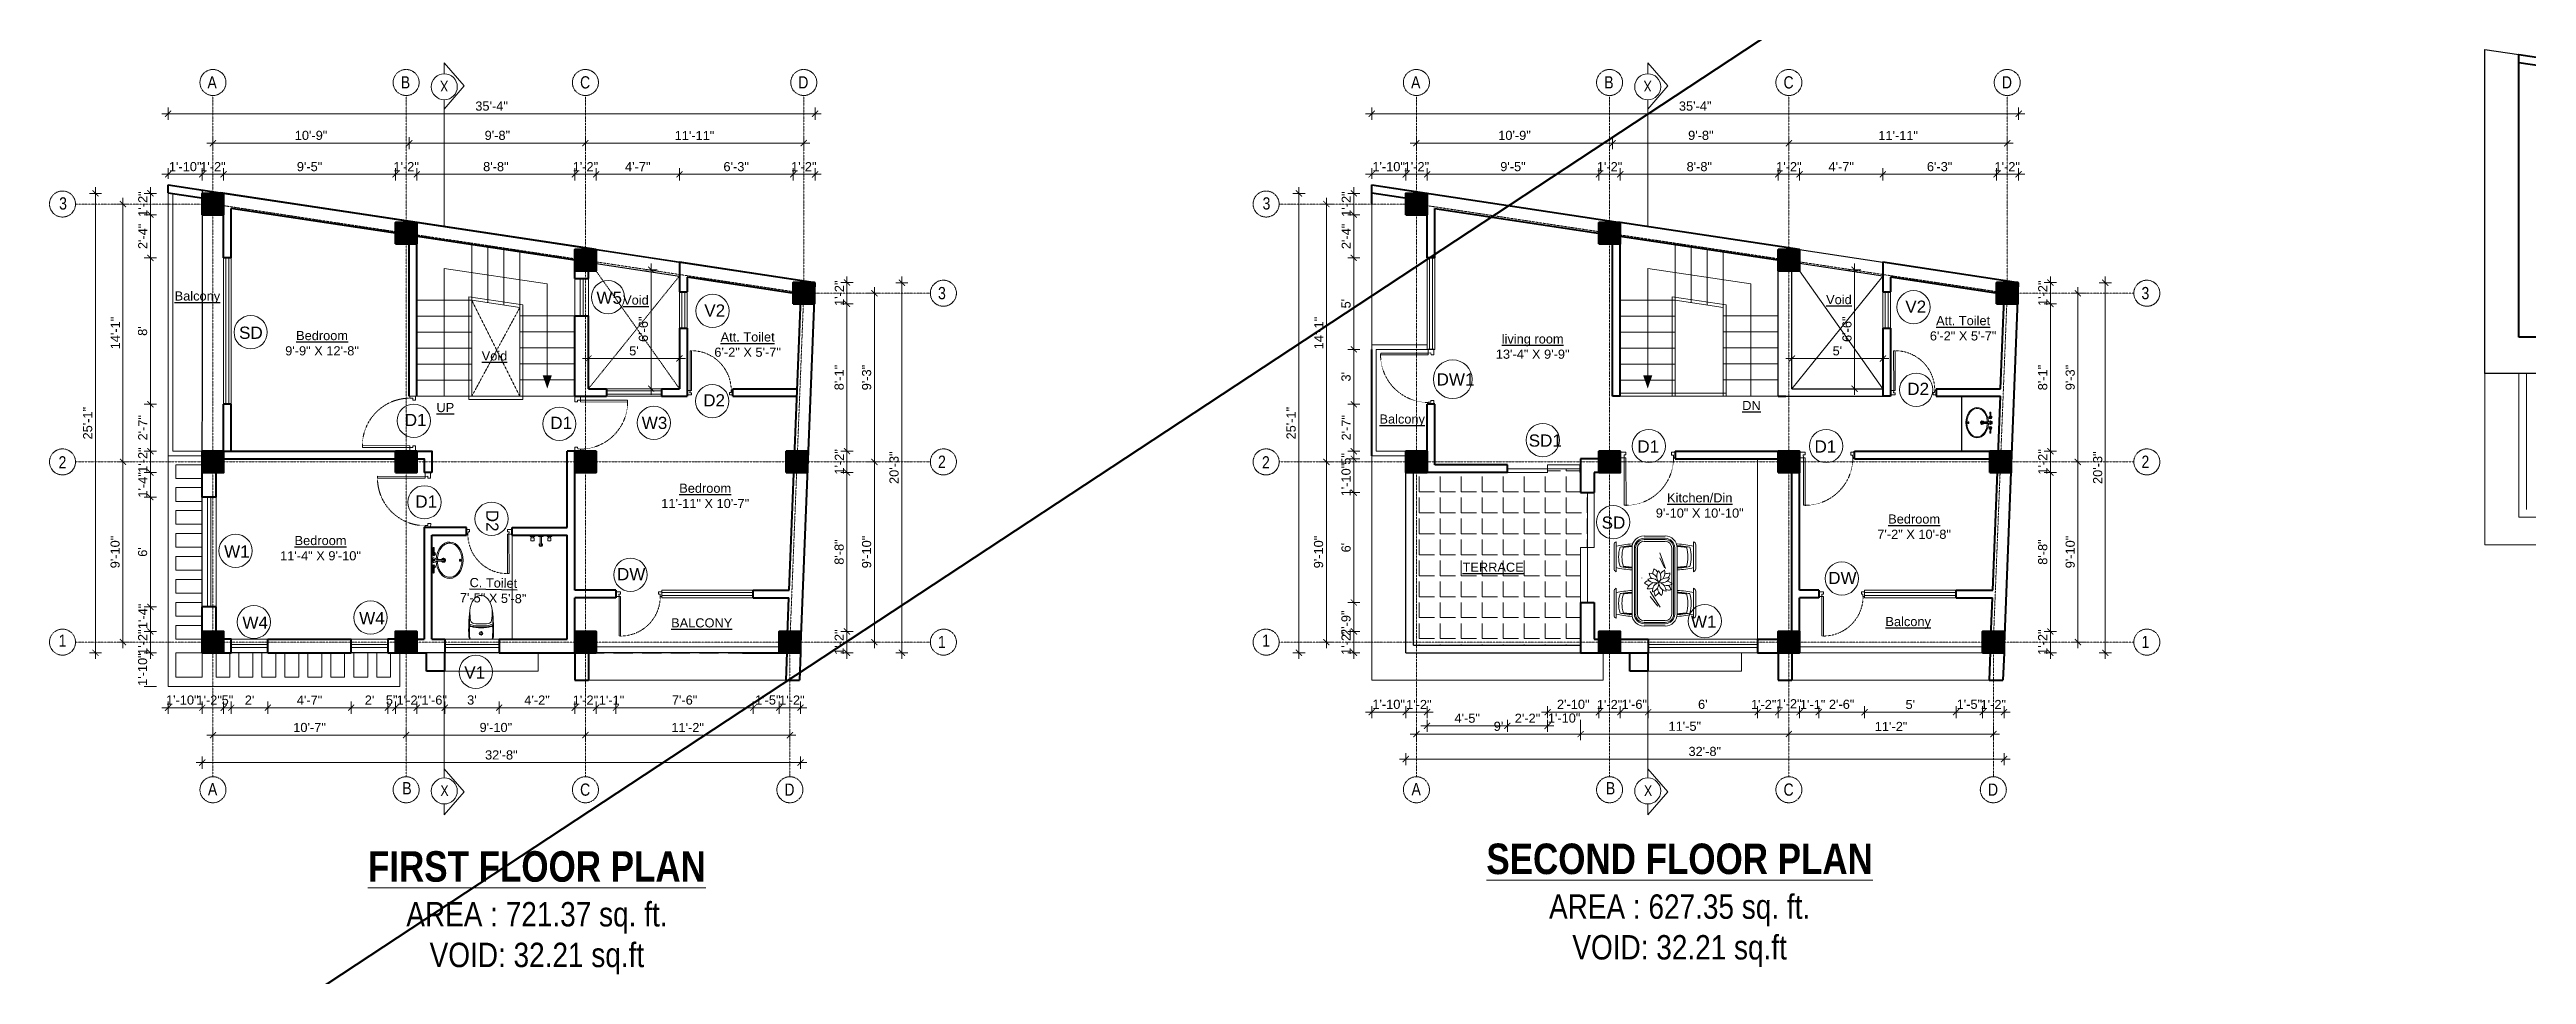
# Model space of a CAD drawing. Header units: inches. Extents: x 141029 to 166402, y -23568 to -18036.
# Drawn here: x 144503 to 146127, y -19968 to -19361 of the extents above; entities that cross this region are included whole.
import ezdxf

# ---------------------------------------------------------------- set-up
doc = ezdxf.new("R2010")
doc.units = ezdxf.units.IN
doc.header["$LTSCALE"] = 0.5
doc.header["$MEASUREMENT"] = 0
doc.header["$PDMODE"] = 66
doc.linetypes.add('CENTER', pattern=[2, 1.25, -0.25, 0.25, -0.25])
doc.linetypes.add('HIDDEN', pattern=[0.375, 0.25, -0.125])
for name, color, linetype, lineweight in [('Annotate-Lite.w', 177, 'Continuous', 9), ('Annotations-Bold.w', 177, 'Continuous', 13), ('C-COLUMN', 1, 'Continuous', 50), ('DIM', 4, 'Continuous', 5), ('DIM 1-100', 4, 'Continuous', 13), ('Door-Window.w', 4, 'Continuous', 15), ('F-FURNITURE', 30, 'Continuous', 13), ('Fittings', 9, 'Continuous', 5), ('Fixture-Fittings.w', 9, 'Continuous', 9), ('HACTH', 253, 'Continuous', 9), ('hatch', 9, 'Continuous', 5), ('PARAPET', 50, 'Continuous', 13), ('stair', 132, 'Continuous', 13), ('TEXT', 220, 'Continuous', 9), ('Text-100.w', 254, 'Continuous', 9), ('Toilet', 7, 'Continuous', 25), ('wall', 1, 'Continuous', 40), ('wall light', 6, 'Continuous', 25), ('window', 4, 'Continuous', 13)]:
    doc.layers.add(name, color=color, linetype=linetype, lineweight=lineweight)
doc.layers.add('furniture', color=31, linetype='Continuous')
doc.styles.add('ARAIL', font='ARIALN.TTF')
doc.styles.add('arial', font='arial.ttf')
doc.styles.add('arial.', font='arial.ttf')
doc.styles.add('gaurav', font='arial.ttf')
doc.styles.get("Standard").update_dxf_attribs({"font": 'arial.ttf'})
doc.dimstyles.new('1 by 96', dxfattribs={"dimtxt": 6, "dimasz": 4, "dimexe": 4, "dimexo": 4, "dimgap": 2, "dimtad": 1, "dimdec": 0, "dimzin": 0, "dimdsep": 46, "dimlunit": 4, "dimtxsty": 'Standard', "dimblk": 'ARCHTICK', "dimcen": 0, "dimdle": 4, "dimadec": 0, "dimazin": 0, "dimtfac": 1, "dimtdec": 0, "dimtix": 1, "dimtofl": 0, "dimtmove": 1, "dimatfit": 3, "dimldrblk": 'ARCHTICK', "dimfxl": 4, "dimfxlon": 1, "dimtolj": 1, "dimtzin": 0, "dimlwd": -1, "dimlwe": -1, "dimarcsym": 0})

msp = doc.modelspace()

# ---------------------------------------------------------------- texts
at = {"layer": 'Annotate-Lite.w', "ltscale": 0.005, "char_height": 8, "attachment_point": 1, "style": 'gaurav'}
for s, insert in [('W5', (144861.8, -19519.8)), ('V2', (144932.5, -19528.2)), ('V2', (145719.6, -19525.7)), ('SD', (144627.6, -19542.8)), ('DW1', (145412.4, -19573.4)), ('D2', (144931.8, -19587.1)), ('D2', (145720.9, -19579.6)), ('D1', (144736.2, -19600)), ('D1', (144831.6, -19601.9)), ('W3', (144891.5, -19601.9)), ('SD1', (145472.8, -19613.5)), ('D1', (145544, -19617.4)), ('D1', (145660.1, -19617.4)), ('D1', (144743.1, -19653.5)), ('SD', (145520.6, -19667.3)), ('W1', (144617.8, -19686.2)), ('DW', (144875.3, -19701.1)), ('DW', (145669.1, -19703.6)), ('W4', (144629.8, -19732.9)), ('W4', (144706.3, -19730)), ('W1', (145579.1, -19732.3)), ('V1', (144775.2, -19765.6))]:
    msp.add_mtext_dynamic_manual_height_columns(s, width=8, gutter_width=100, heights=[0], dxfattribs=dict(at, insert=insert))
at = {"layer": 'Annotate-Lite.w', "ltscale": 0.005, "insert": (144797.6, -19662.9), "char_height": 8, "attachment_point": 1, "rotation": 270, "style": 'gaurav'}
msp.add_mtext_dynamic_manual_height_columns('D2', width=8, gutter_width=100, heights=[0], dxfattribs=at)
at = {"layer": 'Annotations-Bold.w', "linetype": 'CENTER', "ltscale": 1.5, "char_height": 8, "attachment_point": 1, "style": 'ARAIL'}
for s, insert in [('A', (144606.9, -19378.6)), ('B', (144733.6, -19378.6)), ('C', (144851.1, -19378.6)), ('D', (144994.1, -19378.6)), ('A', (145395.7, -19378.6)), ('B', (145522.3, -19378.6)), ('C', (145639.8, -19378.6)), ('D', (145782.9, -19378.6)), ('3', (144509.7, -19458)), ('3', (145298.4, -19458)), ('3', (145085.7, -19516.8)), ('3', (145874.4, -19516.8)), ('2', (144509.3, -19627.8)), ('2', (145085.7, -19627.4)), ('2', (145298, -19627.8)), ('2', (145874.4, -19627.4)), ('1', (144509.4, -19744.7)), ('1', (145085.7, -19745.6)), ('1', (145298.1, -19744.7)), ('1', (145874.4, -19745.6)), ('A', (144607.2, -19842.1)), ('B', (144734.6, -19841.5)), ('C', (144851.1, -19842.4)), ('D', (144985, -19842.4)), ('A', (145396, -19842.1)), ('B', (145523.4, -19841.5)), ('C', (145639.8, -19842.4)), ('D', (145773.8, -19842.4))]:
    msp.add_mtext_dynamic_manual_height_columns(s, width=6.539, gutter_width=100, heights=[0], dxfattribs=dict(at, insert=insert))
at = {"layer": 'TEXT', "char_height": 7.2, "attachment_point": 3, "rotation": 180, "style": 'ARAIL'}
for insert in [(144759.3, -19388.6), (145548, -19388.6)]:
    msp.add_mtext_dynamic_manual_height_columns('X', width=125.465, gutter_width=90, heights=[0], dxfattribs=dict(at, insert=insert))
at = {"layer": 'TEXT', "lineweight": -2, "char_height": 6, "width": 127.506, "attachment_point": 5, "style": 'arial.'}
for s, insert in [('{\\LBalcony}', (144600.3, -19523.6)), ('{\\LVoid}', (144887.7, -19525.4)), ('{\\LVoid}', (145676.1, -19525.1)), ('{\\LAtt. Toilet\\P}6\'-2" X 5\'-7"', (145757.5, -19543.9)), ('{\\LBedroom\\P}9\'-9" X 12\'-8"', (144682, -19553.7)), ('{\\LVoid}', (144795, -19562)), ('{\\LAtt. Toilet\\P}6\'-2" X 5\'-7"', (144960.9, -19554.6)), ('{\\Lliving room\\P}13\'-4" X 9\'-9"', (145475.4, -19555.9)), ('{\\LUP}', (144762.8, -19595.9)), ('{\\LDN}', (145618.8, -19594.5)), ('{\\LBalcony}', (145389.9, -19604.3)), ('{\\LBedroom\\P}11\'-11" X 10\'-7"', (144933.1, -19653.8)), ('{\\LKitchen/Din\\P}9\'-10" X 10\'-10"', (145584.9, -19660.1)), ('{\\LBedroom\\P}7\'-2" X 10\'-8"', (145725.4, -19674)), ('{\\LBedroom\\P}11\'-4" X 9\'-10"', (144681, -19688.1)), ('{\\LTERRACE}', (145449.5, -19700.6)), ('{\\LBALCONY}', (144930.8, -19737.1)), ('{\\LBalcony}', (145721.5, -19737.1))]:
    msp.add_mtext(s, dxfattribs=dict(at, insert=insert))
at = {"layer": 'TEXT', "lineweight": -2, "insert": (144794.2, -19715.9), "char_height": 6, "width": 127.506, "attachment_point": 5, "rotation": 358.9441, "style": 'arial.'}
msp.add_mtext('{\\LC. Toilet\\P}7\'-5" X 5\'-8"', dxfattribs=at)
at = {"layer": 'TEXT', "char_height": 7.2, "attachment_point": 1, "style": 'ARAIL'}
for insert in [(144759.5, -19843.5), (145548.3, -19843.5)]:
    msp.add_mtext_dynamic_manual_height_columns('X', width=125.465, gutter_width=90, heights=[0], dxfattribs=dict(at, insert=insert))
at = {"layer": 'Text-100.w', "char_height": 20, "width": 569.102, "attachment_point": 2, "style": 'arial'}
for s, insert in [('\\A1;{\\fArial Narrow|b1|i0|c0|p34;\\LSECOND FLOOR PLAN\\P\\fArial Narrow|b0|i0|c0|p34;\\H0.8x;\\lAREA : 627.35 sq. ft.\\PVOID: 32.21 sq.ft}', (145571.7, -19881.8)), ('\\A1;{\\fArial Narrow|b1|i0|c0|p34;\\LFIRST FLOOR PLAN\\P\\fArial Narrow|b0|i0|c0|p34;\\H0.8x;\\lAREA : 721.37 sq. ft.\\PVOID: 32.21 sq.ft}', (144822.8, -19886.8))]:
    msp.add_mtext(s, dxfattribs=dict(at, insert=insert))

# ---------------------------------------------------------------- blocks, each defined once
blk = doc.blocks.new('3-0')
at = {"ltscale": 3}
for p, q in [((11063, 10097.7), (11066, 10099.9)), ((11066, 10099.9), (11066.7, 10098.9)), ((11063, 10097.7), (11064.5, 10095.7)), ((11066, 10096.8), (11064.5, 10095.7)), ((11065.3, 10097.8), (11066.7, 10098.9)), ((11066, 10096.8), (11065.3, 10097.8)), ((11085.5, 10074.1), (11110.3, 10093)), ((11086.2, 10073.2), (11111, 10092)), ((11111, 10092), (11110.3, 10093)), ((11084, 10073), (11082.6, 10071.9)), ((11082.6, 10071.9), (11084.8, 10069)), ((11084, 10073), (11084.8, 10072)), ((11084.8, 10072), (11086.2, 10073.2)), ((11084.8, 10069), (11087.7, 10071.2)), ((11086.2, 10073.2), (11085.5, 10074.1)), ((11087.7, 10071.2), (11086.2, 10073.2))]:
    blk.add_line(p, q, dxfattribs=at)
at = {"layer": 'Door-Window.w', "color": 9, "linetype": 'HIDDEN', "lineweight": 18}
blk.add_arc((11085.5, 10074.1), 31.2, 37.1906, 127.1465, dxfattribs=at)
blk = doc.blocks.new('A$C604E024C')
at = {"linetype": 'ByBlock'}
for p, q in [((-107, 6), (-198, 9)), ((-101, 4), (-101, -4)), ((-101, 4), (-101, 1)), ((-101, 4), (-101, 4)), ((-101, 1), (-97, 1)), ((-101, 0), (-101, -4)), ((-101, 0), (-97, 0)), ((-97, 4), (-97, 1)), ((-97, 4), (-96, 4)), ((-96, 4), (-96, -4)), ((-6, 4), (-6, -4)), ((-6, 4), (-5, 4)), ((-5, 4), (-5, -4)), ((0, 13), (0, -13)), ((1, 4), (1, -4)), ((1, 4), (3, 4)), ((2, 4), (2, 1)), ((2, 4), (3, 4)), ((2, 1), (3, 1)), ((100, 2), (101, 2)), ((107, 6), (198, 9)), ((199, 8), (199, -8)), ((-107, -6), (-198, -9)), ((-101, -4), (-101, -4)), ((-101, -4), (-101, -4)), ((-97, 0), (-97, -4)), ((-97, -4), (-96, -4)), ((-96, -4), (-96, -4)), ((-6, -4), (-1, -4)), ((-5, -4), (-1, -4)), ((-1, -4), (-1, -4)), ((1, -4), (3, -4)), ((2, 0), (2, -4)), ((2, 0), (3, 0)), ((2, -4), (3, -4)), ((100, -2), (101, -2)), ((107, -6), (198, -9))]:
    blk.add_line(p, q, dxfattribs=at)
for points in [[(35, -3), (35, -3, 0.267949), (35, 2), (20, 29, 0.267949), (15, 31), (-15, 31, 0.267949), (-20, 29), (-35, 2, 0.267949), (-35, -3)], [(0, 13), (-5, 13, 0.267949), (-9, 10), (-13, 2, 0.267949), (-13, -3), (-9, -10, 0.267949), (-5, -13), (0, -13)], [(0, 13), (5, 13, -0.267949), (9, 10), (13, 2, -0.267949), (13, -3), (9, -10, -0.267949), (5, -13), (0, -13)], [(-15, -149, 0.267949), (-15, -154), (-9, -163, 0.267949), (-5, -166), (0, -166)], [(15, -149, -0.267949), (15, -154), (9, -163, -0.267949), (5, -166), (0, -166)]]:
    blk.add_lwpolyline(points, format="xyb", dxfattribs=at)
for centre, radius, start, end in [((-148, 0), 51.6, 171.6285, 188.3715), ((-198, 8), 1, 88.5767, 180), ((-99, 0), 27.8, 193.9353, 166.0647), ((-99, 0), 16.1, 203.4772, 156.5228), ((-99, 0), 13.6, 207.8254, 152.1746), ((-99, 0), 10.7, 215.7665, 144.2335), ((3, 2), 1.6, 270, 90.0142), ((3, 2), 2.2, 301.4048, 90), ((3, -2), 2.5, 270, 62.7097), ((99, 0), 27.8, 13.9353, 346.0647), ((99, 0), 16.1, 23.4772, 336.5228), ((99, 0), 13.6, 27.8254, 332.1746), ((99, 0), 10.7, 35.7665, 324.2335), ((198, 8), 1, 0, 91.4233), ((-198, -8), 1, 180, 271.4233), ((-325, -117), 312, 354.1333, 21.5654), ((-1093, -110), 1085, 357.1828, 5.6778), ((3, -2), 1.9, 270, 90), ((1084, -109), 1075, 174.3028, 182.8736), ((325, -117), 312, 158.4157, 185.9255), ((198, -8), 1, 268.5767, 0)]:
    blk.add_arc(centre, radius, start, end, dxfattribs=at)
blk.add_ellipse((99, 0), major_axis=(0, 4.4), ratio=0.647537, start_param=-0.996154, end_param=4.137747, dxfattribs=at)
blk.add_open_spline([(100, 2), (100, 3), (100, 3), (100, 3), (99, 4), (99, 4), (99, 4), (99, 4), (98, 4), (98, 4), (98, 3), (97, 3), (97, 3), (97, 2), (97, 2), (96, 1), (96, 0), (96, 0), (96, -2), (97, -2), (97, -3), (97, -3), (98, -4), (98, -4), (99, -4), (99, -4), (99, -4), (100, -3), (100, -3), (100, -3), (100, -2)], degree=3, knots=[5.296065, 5.296065, 5.296065, 5.296065, 5.668493, 5.668493, 6.044953, 6.044953, 6.283185, 6.283185, 6.283185, 6.618814, 6.618814, 6.954443, 6.954443, 7.290072, 7.290072, 7.6257, 7.6257, 8.094621, 8.094621, 8.563542, 8.563542, 8.940002, 8.940002, 9.316461, 9.316461, 9.692921, 9.692921, 10.069381, 10.069381, 10.411893, 10.411893, 10.411893, 10.411893], dxfattribs=at)
blk = doc.blocks.new('basin')
for radius, start, end in [(1.14, 113.503, 66.2712), (0.79, 126.715, 52.8739)]:
    blk.add_arc((134195.3, -39122.5), radius, start, end)
blk.add_ellipse((134195.3, -39125.8), major_axis=(-9.97, 0), ratio=0.736887, start_param=4.757716, end_param=10.948885)
blk.add_ellipse((134195.3, -39131.6), major_axis=(0.448, 0), ratio=0.674502)
for points, knots in [([(134194.7, -39119.2), (134194.3, -39119.2), (134194, -39119.2), (134193.1, -39119.3), (134192.6, -39119.4), (134191.6, -39119.7), (134191.1, -39119.8), (134190.2, -39120.2), (134189.8, -39120.4), (134188.9, -39120.9), (134188.6, -39121.2), (134187.9, -39121.8), (134187.6, -39122.1), (134187.1, -39122.7), (134186.8, -39123), (134186.5, -39123.7), (134186.3, -39124.1), (134186.1, -39124.8), (134186, -39125.1), (134186, -39125.6), (134186, -39125.7), (134186, -39125.8), (134186, -39126.1), (134186, -39126.3), (134186.1, -39126.9), (134186.2, -39127.3), (134186.5, -39128), (134186.6, -39128.3), (134187.1, -39129), (134187.3, -39129.3), (134187.9, -39129.9), (134188.2, -39130.2), (134188.9, -39130.7), (134189.3, -39130.9), (134190.1, -39131.4), (134190.5, -39131.6), (134191.4, -39131.9), (134191.9, -39132.1), (134192.9, -39132.3), (134193.4, -39132.4), (134194.4, -39132.5), (134194.9, -39132.5), (134196, -39132.5), (134196.5, -39132.5), (134197.5, -39132.3), (134198, -39132.3), (134199, -39132), (134199.4, -39131.8), (134200.3, -39131.5), (134200.8, -39131.3), (134201.6, -39130.8), (134201.9, -39130.5), (134202.6, -39130), (134202.9, -39129.7), (134203.5, -39129.1), (134203.7, -39128.8), (134204.1, -39128.1), (134204.2, -39127.8), (134204.5, -39127.1), (134204.6, -39126.7), (134204.6, -39126), (134204.6, -39125.7), (134204.6, -39125), (134204.5, -39124.6), (134204.3, -39123.9), (134204.1, -39123.6), (134203.7, -39122.9), (134203.4, -39122.6), (134202.9, -39121.9), (134202.6, -39121.6), (134201.9, -39121.1), (134201.5, -39120.8), (134200.7, -39120.3), (134200.2, -39120.1), (134199.3, -39119.8), (134198.8, -39119.6), (134197.8, -39119.4), (134197.3, -39119.3), (134196.5, -39119.2), (134196.2, -39119.2), (134195.9, -39119.2)], [4.778413, 4.778413, 4.778413, 4.778413, 4.89303, 4.89303, 5.060537, 5.060537, 5.228045, 5.228045, 5.395552, 5.395552, 5.56306, 5.56306, 5.730567, 5.730567, 5.898075, 5.898075, 6.065582, 6.065582, 6.233089, 6.233089, 6.283185, 6.283185, 6.283185, 6.401225, 6.401225, 6.564378, 6.564378, 6.727532, 6.727532, 6.890685, 6.890685, 7.053839, 7.053839, 7.216992, 7.216992, 7.380146, 7.380146, 7.543299, 7.543299, 7.706452, 7.706452, 7.869606, 7.869606, 8.032759, 8.032759, 8.195913, 8.195913, 8.359066, 8.359066, 8.52222, 8.52222, 8.685373, 8.685373, 8.848527, 8.848527, 9.01168, 9.01168, 9.174834, 9.174834, 9.337987, 9.337987, 9.501141, 9.501141, 9.668648, 9.668648, 9.836155, 9.836155, 10.003663, 10.003663, 10.17117, 10.17117, 10.338678, 10.338678, 10.506185, 10.506185, 10.673693, 10.673693, 10.8412, 10.8412, 10.929386, 10.929386, 10.929386, 10.929386]), ([(134195.9, -39131.6), (134195.9, -39131.5), (134195.9, -39131.5), (134195.8, -39131.5), (134195.8, -39131.4), (134195.8, -39131.4), (134195.7, -39131.3), (134195.7, -39131.3), (134195.6, -39131.2), (134195.5, -39131.2), (134195.4, -39131.2), (134195.2, -39131.2), (134195.1, -39131.2), (134194.9, -39131.3), (134194.9, -39131.3), (134194.8, -39131.4), (134194.8, -39131.4), (134194.8, -39131.5), (134194.8, -39131.5), (134194.8, -39131.6), (134194.8, -39131.6), (134194.8, -39131.7), (134194.8, -39131.8), (134194.9, -39131.8), (134194.9, -39131.9), (134195, -39131.9), (134195, -39131.9), (134195.2, -39132), (134195.2, -39132), (134195.4, -39132), (134195.5, -39132), (134195.7, -39131.9), (134195.7, -39131.9), (134195.8, -39131.8), (134195.8, -39131.7), (134195.8, -39131.7), (134195.9, -39131.6), (134195.9, -39131.6), (134195.9, -39131.6), (134195.9, -39131.6)], [0, 0, 0, 0, 0.188397, 0.188397, 0.376794, 0.376794, 0.73698, 0.73698, 1.097166, 1.097166, 1.657793, 1.657793, 2.21842, 2.21842, 2.564182, 2.564182, 2.840364, 2.840364, 3.116547, 3.116547, 3.39273, 3.39273, 3.668913, 3.668913, 3.945096, 3.945096, 4.221279, 4.221279, 4.783807, 4.783807, 5.346334, 5.346334, 5.697184, 5.697184, 5.974645, 5.974645, 6.252106, 6.252106, 6.283185, 6.283185, 6.283185, 6.283185])]:
    blk.add_open_spline(points, degree=3, knots=knots)
at = {"xscale": 0.03499430959345774, "yscale": 0.03499430959345774, "zscale": 0.03499430959345774, "rotation": 359.9929103328581}
blk.add_blockref('A$C604E024C', (134195.3, -39117.1), dxfattribs=at)
blk = doc.blocks.new('_ArchTick')
at = {"color": 0, "linetype": 'ByBlock', "const_width": 0.15}
blk.add_lwpolyline([(-0.5, -0.5), (0.5, 0.5)], dxfattribs=at)
blk = doc.blocks.new('*D38')
at = {"layer": 'Defpoints', "color": 0, "transparency": 16777216}
for p in [(145793.4, -19513.9), (145793.4, -19527.9), (145814.7, -19527.9)]:
    blk.add_point(p, dxfattribs=at)
at = {"layer": 'DIM 1-100', "color": 0, "transparency": 16777216}
for p, q in [((145814.7, -19509.9), (145814.7, -19531.9)), ((145810.7, -19513.9), (145818.7, -19513.9)), ((145810.7, -19527.9), (145818.7, -19527.9))]:
    blk.add_line(p, q, dxfattribs=at)
at = {"layer": 'DIM 1-100', "color": 0, "transparency": 16777216, "xscale": 4, "yscale": 4, "zscale": 4}
for p, rotation in [((145814.7, -19513.9), 90), ((145814.7, -19527.9), 270)]:
    blk.add_blockref('_ArchTick', p, dxfattribs=dict(at, rotation=rotation))
at = {"layer": 'DIM 1-100', "color": 0, "transparency": 16777216, "insert": (145809.7, -19520.9), "char_height": 6, "attachment_point": 5, "rotation": 90}
blk.add_mtext('\\A1;1\'-2"', dxfattribs=at)
blk = doc.blocks.new('*D39')
at = {"layer": 'Defpoints', "color": 0, "transparency": 16777216}
for p in [(145793.4, -19527.9), (145789, -19624.5), (145814.7, -19624.5)]:
    blk.add_point(p, dxfattribs=at)
at = {"layer": 'DIM 1-100', "color": 0, "transparency": 16777216}
for p, q in [((145810.7, -19527.9), (145818.7, -19527.9)), ((145814.7, -19523.9), (145814.7, -19628.5)), ((145810.7, -19624.5), (145818.7, -19624.5))]:
    blk.add_line(p, q, dxfattribs=at)
at = {"layer": 'DIM 1-100', "color": 0, "transparency": 16777216, "xscale": 4, "yscale": 4, "zscale": 4}
for p, rotation in [((145814.7, -19527.9), 90), ((145814.7, -19624.5), 270)]:
    blk.add_blockref('_ArchTick', p, dxfattribs=dict(at, rotation=rotation))
at = {"layer": 'DIM 1-100', "color": 0, "transparency": 16777216, "insert": (145809.7, -19576.2), "char_height": 6, "attachment_point": 5, "rotation": 90}
blk.add_mtext('\\A1;8\'-1"', dxfattribs=at)
blk = doc.blocks.new('*D40')
at = {"layer": 'Defpoints', "color": 0, "transparency": 16777216}
for p in [(145789, -19624.5), (145789, -19638.5), (145814.7, -19638.5)]:
    blk.add_point(p, dxfattribs=at)
at = {"layer": 'DIM 1-100', "color": 0, "transparency": 16777216}
for p, q in [((145810.7, -19624.5), (145818.7, -19624.5)), ((145814.7, -19620.5), (145814.7, -19642.5)), ((145810.7, -19638.5), (145818.7, -19638.5))]:
    blk.add_line(p, q, dxfattribs=at)
at = {"layer": 'DIM 1-100', "color": 0, "transparency": 16777216, "xscale": 4, "yscale": 4, "zscale": 4}
for p, rotation in [((145814.7, -19624.5), 90), ((145814.7, -19638.5), 270)]:
    blk.add_blockref('_ArchTick', p, dxfattribs=dict(at, rotation=rotation))
at = {"layer": 'DIM 1-100', "color": 0, "transparency": 16777216, "insert": (145809.7, -19631.5), "char_height": 6, "attachment_point": 5, "rotation": 90}
blk.add_mtext('\\A1;1\'-2"', dxfattribs=at)
blk = doc.blocks.new('*D41')
at = {"layer": 'Defpoints', "color": 0, "transparency": 16777216}
for p in [(145789, -19638.5), (145784.3, -19742.7), (145814.7, -19742.7)]:
    blk.add_point(p, dxfattribs=at)
at = {"layer": 'DIM 1-100', "color": 0, "transparency": 16777216}
for p, q in [((145810.7, -19638.5), (145818.7, -19638.5)), ((145814.7, -19634.5), (145814.7, -19746.7)), ((145810.7, -19742.7), (145818.7, -19742.7))]:
    blk.add_line(p, q, dxfattribs=at)
at = {"layer": 'DIM 1-100', "color": 0, "transparency": 16777216, "xscale": 4, "yscale": 4, "zscale": 4}
for p, rotation in [((145814.7, -19638.5), 90), ((145814.7, -19742.7), 270)]:
    blk.add_blockref('_ArchTick', p, dxfattribs=dict(at, rotation=rotation))
at = {"layer": 'DIM 1-100', "color": 0, "transparency": 16777216, "insert": (145809.7, -19690.6), "char_height": 6, "attachment_point": 5, "rotation": 90}
blk.add_mtext('\\A1;8\'-8"', dxfattribs=at)
blk = doc.blocks.new('*D42')
at = {"layer": 'Defpoints', "color": 0, "transparency": 16777216}
for p in [(145784.3, -19742.7), (145784.3, -19756.7), (145814.7, -19756.7)]:
    blk.add_point(p, dxfattribs=at)
at = {"layer": 'DIM 1-100', "color": 0, "transparency": 16777216}
for p, q in [((145814.7, -19738.7), (145814.7, -19760.7)), ((145810.7, -19742.7), (145818.7, -19742.7)), ((145810.7, -19756.7), (145818.7, -19756.7))]:
    blk.add_line(p, q, dxfattribs=at)
at = {"layer": 'DIM 1-100', "color": 0, "transparency": 16777216, "xscale": 4, "yscale": 4, "zscale": 4}
for p, rotation in [((145814.7, -19742.7), 90), ((145814.7, -19756.7), 270)]:
    blk.add_blockref('_ArchTick', p, dxfattribs=dict(at, rotation=rotation))
at = {"layer": 'DIM 1-100', "color": 0, "transparency": 16777216, "insert": (145809.6, -19749.7), "char_height": 6, "attachment_point": 5, "rotation": 90}
blk.add_mtext('\\A1;1\'-2"', dxfattribs=at)
blk = doc.blocks.new('*D43')
at = {"layer": 'Defpoints', "color": 0, "transparency": 16777216}
for p in [(145793.4, -19520.9), (145789.2, -19631.5), (145832.7, -19631.5)]:
    blk.add_point(p, dxfattribs=at)
at = {"layer": 'DIM 1-100', "color": 0, "transparency": 16777216}
for p, q in [((145828.7, -19520.9), (145836.7, -19520.9)), ((145832.7, -19516.9), (145832.7, -19635.5)), ((145828.7, -19631.5), (145836.7, -19631.5))]:
    blk.add_line(p, q, dxfattribs=at)
at = {"layer": 'DIM 1-100', "color": 0, "transparency": 16777216, "xscale": 4, "yscale": 4, "zscale": 4}
for p, rotation in [((145832.7, -19520.9), 90), ((145832.7, -19631.5), 270)]:
    blk.add_blockref('_ArchTick', p, dxfattribs=dict(at, rotation=rotation))
at = {"layer": 'DIM 1-100', "color": 0, "transparency": 16777216, "insert": (145827.7, -19576.2), "char_height": 6, "attachment_point": 5, "rotation": 90}
blk.add_mtext('\\A1;9\'-3"', dxfattribs=at)
blk = doc.blocks.new('*D44')
at = {"layer": 'Defpoints', "color": 0, "transparency": 16777216}
for p in [(145789.2, -19631.5), (145784.6, -19749.7), (145832.7, -19749.7)]:
    blk.add_point(p, dxfattribs=at)
at = {"layer": 'DIM 1-100', "color": 0, "transparency": 16777216}
for p, q in [((145828.7, -19631.5), (145836.7, -19631.5)), ((145832.7, -19627.5), (145832.7, -19753.7)), ((145828.7, -19749.7), (145836.7, -19749.7))]:
    blk.add_line(p, q, dxfattribs=at)
at = {"layer": 'DIM 1-100', "color": 0, "transparency": 16777216, "xscale": 4, "yscale": 4, "zscale": 4}
for p, rotation in [((145832.7, -19631.5), 90), ((145832.7, -19749.7), 270)]:
    blk.add_blockref('_ArchTick', p, dxfattribs=dict(at, rotation=rotation))
at = {"layer": 'DIM 1-100', "color": 0, "transparency": 16777216, "insert": (145827.7, -19690.6), "char_height": 6, "attachment_point": 5, "rotation": 90}
blk.add_mtext('\\A1;9\'-10"', dxfattribs=at)
blk = doc.blocks.new('*D45')
at = {"layer": 'Defpoints', "color": 0, "transparency": 16777216}
for p in [(145793.9, -19514), (145850.7, -19514), (145784.3, -19756.7)]:
    blk.add_point(p, dxfattribs=at)
at = {"layer": 'DIM 1-100', "color": 0, "transparency": 16777216}
for p, q in [((145850.7, -19760.7), (145850.7, -19510)), ((145846.7, -19514), (145854.7, -19514)), ((145846.7, -19756.7), (145854.7, -19756.7))]:
    blk.add_line(p, q, dxfattribs=at)
at = {"layer": 'DIM 1-100', "color": 0, "transparency": 16777216, "xscale": 4, "yscale": 4, "zscale": 4}
for p, rotation in [((145850.7, -19514), 90), ((145850.7, -19756.7), 270)]:
    blk.add_blockref('_ArchTick', p, dxfattribs=dict(at, rotation=rotation))
at = {"layer": 'DIM 1-100', "color": 0, "transparency": 16777216, "insert": (145845.7, -19635.3), "char_height": 6, "attachment_point": 5, "rotation": 90}
blk.add_mtext('\\A1;20\'-3"', dxfattribs=at)
blk = doc.blocks.new('*D19')
at = {"layer": 'Defpoints', "color": 0, "transparency": 16777216}
for p in [(145779.4, -19442.9), (145779.4, -19513.9), (145793.9, -19514)]:
    blk.add_point(p, dxfattribs=at)
at = {"layer": 'DIM 1-100', "color": 0, "transparency": 16777216}
for p, q in [((145797.9, -19442.9), (145775.4, -19442.9)), ((145779.4, -19446.9), (145779.4, -19438.9)), ((145793.9, -19446.9), (145793.9, -19438.9))]:
    blk.add_line(p, q, dxfattribs=at)
at = {"layer": 'DIM 1-100', "color": 0, "transparency": 16777216, "xscale": 4, "yscale": 4, "zscale": 4, "rotation": 180}
blk.add_blockref('_ArchTick', (145779.4, -19442.9), dxfattribs=at)
at = {"layer": 'DIM 1-100', "color": 0, "transparency": 16777216, "xscale": 4, "yscale": 4, "zscale": 4}
blk.add_blockref('_ArchTick', (145793.9, -19442.9), dxfattribs=at)
at = {"layer": 'DIM 1-100', "color": 0, "transparency": 16777216, "insert": (145786.4, -19437.9), "char_height": 6, "attachment_point": 5}
blk.add_mtext('\\A1;1\'-2"', dxfattribs=at)
blk = doc.blocks.new('*D20')
at = {"layer": 'Defpoints', "color": 0, "transparency": 16777216}
for p in [(145704.9, -19442.9), (145704.9, -19500.5), (145779.4, -19513.9)]:
    blk.add_point(p, dxfattribs=at)
at = {"layer": 'DIM 1-100', "color": 0, "transparency": 16777216}
for p, q in [((145783.4, -19442.9), (145700.9, -19442.9)), ((145704.9, -19446.9), (145704.9, -19438.9)), ((145779.4, -19446.9), (145779.4, -19438.9))]:
    blk.add_line(p, q, dxfattribs=at)
at = {"layer": 'DIM 1-100', "color": 0, "transparency": 16777216, "xscale": 4, "yscale": 4, "zscale": 4, "rotation": 180}
blk.add_blockref('_ArchTick', (145704.9, -19442.9), dxfattribs=at)
at = {"layer": 'DIM 1-100', "color": 0, "transparency": 16777216, "xscale": 4, "yscale": 4, "zscale": 4}
blk.add_blockref('_ArchTick', (145779.4, -19442.9), dxfattribs=at)
at = {"layer": 'DIM 1-100', "color": 0, "transparency": 16777216, "insert": (145742.1, -19437.9), "char_height": 6, "attachment_point": 5}
blk.add_mtext('\\A1;6\'-3"', dxfattribs=at)
blk = doc.blocks.new('*D21')
at = {"layer": 'Defpoints', "color": 0, "transparency": 16777216}
for p in [(145650.3, -19442.9), (145650.3, -19492.3), (145704.9, -19500.5)]:
    blk.add_point(p, dxfattribs=at)
at = {"layer": 'DIM 1-100', "color": 0, "transparency": 16777216}
for p, q in [((145708.9, -19442.9), (145646.3, -19442.9)), ((145650.3, -19446.9), (145650.3, -19438.9)), ((145704.9, -19446.9), (145704.9, -19438.9))]:
    blk.add_line(p, q, dxfattribs=at)
at = {"layer": 'DIM 1-100', "color": 0, "transparency": 16777216, "xscale": 4, "yscale": 4, "zscale": 4, "rotation": 180}
blk.add_blockref('_ArchTick', (145650.3, -19442.9), dxfattribs=at)
at = {"layer": 'DIM 1-100', "color": 0, "transparency": 16777216, "xscale": 4, "yscale": 4, "zscale": 4}
blk.add_blockref('_ArchTick', (145704.9, -19442.9), dxfattribs=at)
at = {"layer": 'DIM 1-100', "color": 0, "transparency": 16777216, "insert": (145677.6, -19437.9), "char_height": 6, "attachment_point": 5}
blk.add_mtext('\\A1;4\'-7"', dxfattribs=at)
blk = doc.blocks.new('*D22')
at = {"layer": 'Defpoints', "color": 0, "transparency": 16777216}
for p in [(145636.3, -19442.9), (145636.3, -19492.3), (145650.3, -19492.3)]:
    blk.add_point(p, dxfattribs=at)
at = {"layer": 'DIM 1-100', "color": 0, "transparency": 16777216}
for p, q in [((145654.3, -19442.9), (145632.3, -19442.9)), ((145636.3, -19446.9), (145636.3, -19438.9)), ((145650.3, -19446.9), (145650.3, -19438.9))]:
    blk.add_line(p, q, dxfattribs=at)
at = {"layer": 'DIM 1-100', "color": 0, "transparency": 16777216, "xscale": 4, "yscale": 4, "zscale": 4, "rotation": 180}
blk.add_blockref('_ArchTick', (145636.3, -19442.9), dxfattribs=at)
at = {"layer": 'DIM 1-100', "color": 0, "transparency": 16777216, "xscale": 4, "yscale": 4, "zscale": 4}
blk.add_blockref('_ArchTick', (145650.3, -19442.9), dxfattribs=at)
at = {"layer": 'DIM 1-100', "color": 0, "transparency": 16777216, "insert": (145643.3, -19437.9), "char_height": 6, "attachment_point": 5}
blk.add_mtext('\\A1;1\'-2"', dxfattribs=at)
blk = doc.blocks.new('*D23')
at = {"layer": 'Defpoints', "color": 0, "transparency": 16777216}
for p in [(145532.8, -19442.9), (145532.8, -19474.6), (145636.3, -19492.3)]:
    blk.add_point(p, dxfattribs=at)
at = {"layer": 'DIM 1-100', "color": 0, "transparency": 16777216}
for p, q in [((145640.3, -19442.9), (145528.8, -19442.9)), ((145532.8, -19446.9), (145532.8, -19438.9)), ((145636.3, -19446.9), (145636.3, -19438.9))]:
    blk.add_line(p, q, dxfattribs=at)
at = {"layer": 'DIM 1-100', "color": 0, "transparency": 16777216, "xscale": 4, "yscale": 4, "zscale": 4, "rotation": 180}
blk.add_blockref('_ArchTick', (145532.8, -19442.9), dxfattribs=at)
at = {"layer": 'DIM 1-100', "color": 0, "transparency": 16777216, "xscale": 4, "yscale": 4, "zscale": 4}
blk.add_blockref('_ArchTick', (145636.3, -19442.9), dxfattribs=at)
at = {"layer": 'DIM 1-100', "color": 0, "transparency": 16777216, "insert": (145584.6, -19437.9), "char_height": 6, "attachment_point": 5}
blk.add_mtext('\\A1;8\'-8"', dxfattribs=at)
blk = doc.blocks.new('*D24')
at = {"layer": 'Defpoints', "color": 0, "transparency": 16777216}
for p in [(145518.8, -19442.9), (145518.8, -19474.6), (145532.8, -19474.6)]:
    blk.add_point(p, dxfattribs=at)
at = {"layer": 'DIM 1-100', "color": 0, "transparency": 16777216}
for p, q in [((145536.8, -19442.9), (145514.8, -19442.9)), ((145518.8, -19446.9), (145518.8, -19438.9)), ((145532.8, -19446.9), (145532.8, -19438.9))]:
    blk.add_line(p, q, dxfattribs=at)
at = {"layer": 'DIM 1-100', "color": 0, "transparency": 16777216, "xscale": 4, "yscale": 4, "zscale": 4, "rotation": 180}
blk.add_blockref('_ArchTick', (145518.8, -19442.9), dxfattribs=at)
at = {"layer": 'DIM 1-100', "color": 0, "transparency": 16777216, "xscale": 4, "yscale": 4, "zscale": 4}
blk.add_blockref('_ArchTick', (145532.8, -19442.9), dxfattribs=at)
at = {"layer": 'DIM 1-100', "color": 0, "transparency": 16777216, "insert": (145525.8, -19437.9), "char_height": 6, "attachment_point": 5}
blk.add_mtext('\\A1;1\'-2"', dxfattribs=at)
blk = doc.blocks.new('*D25')
at = {"layer": 'Defpoints', "color": 0, "transparency": 16777216}
for p in [(145406.2, -19442.9), (145406.2, -19469.4), (145518.8, -19474.6)]:
    blk.add_point(p, dxfattribs=at)
at = {"layer": 'DIM 1-100', "color": 0, "transparency": 16777216}
for p, q in [((145522.8, -19442.9), (145402.2, -19442.9)), ((145406.2, -19446.9), (145406.2, -19438.9)), ((145518.8, -19446.9), (145518.8, -19438.9))]:
    blk.add_line(p, q, dxfattribs=at)
at = {"layer": 'DIM 1-100', "color": 0, "transparency": 16777216, "xscale": 4, "yscale": 4, "zscale": 4, "rotation": 180}
blk.add_blockref('_ArchTick', (145406.2, -19442.9), dxfattribs=at)
at = {"layer": 'DIM 1-100', "color": 0, "transparency": 16777216, "xscale": 4, "yscale": 4, "zscale": 4}
blk.add_blockref('_ArchTick', (145518.8, -19442.9), dxfattribs=at)
at = {"layer": 'DIM 1-100', "color": 0, "transparency": 16777216, "insert": (145462.5, -19437.9), "char_height": 6, "attachment_point": 5}
blk.add_mtext('\\A1;9\'-5"', dxfattribs=at)
blk = doc.blocks.new('*D26')
at = {"layer": 'Defpoints', "color": 0, "transparency": 16777216}
for p in [(145392.2, -19442.9), (145392.2, -19469.4), (145406.2, -19469.4)]:
    blk.add_point(p, dxfattribs=at)
at = {"layer": 'DIM 1-100', "color": 0, "transparency": 16777216}
for p, q in [((145410.2, -19442.9), (145388.2, -19442.9)), ((145392.2, -19446.9), (145392.2, -19438.9)), ((145406.2, -19446.9), (145406.2, -19438.9))]:
    blk.add_line(p, q, dxfattribs=at)
at = {"layer": 'DIM 1-100', "color": 0, "transparency": 16777216, "xscale": 4, "yscale": 4, "zscale": 4, "rotation": 180}
blk.add_blockref('_ArchTick', (145392.2, -19442.9), dxfattribs=at)
at = {"layer": 'DIM 1-100', "color": 0, "transparency": 16777216, "xscale": 4, "yscale": 4, "zscale": 4}
blk.add_blockref('_ArchTick', (145406.2, -19442.9), dxfattribs=at)
at = {"layer": 'DIM 1-100', "color": 0, "transparency": 16777216, "insert": (145399.2, -19437.9), "char_height": 6, "attachment_point": 5}
blk.add_mtext('\\A1;1\'-2"', dxfattribs=at)
blk = doc.blocks.new('*D27')
at = {"layer": 'Defpoints', "color": 0, "transparency": 16777216}
for p in [(145369.9, -19442.9), (145369.9, -19449.9), (145392.2, -19469.4)]:
    blk.add_point(p, dxfattribs=at)
at = {"layer": 'DIM 1-100', "color": 0, "transparency": 16777216}
for p, q in [((145396.2, -19442.9), (145365.9, -19442.9)), ((145369.9, -19445.9), (145369.9, -19438.9)), ((145392.2, -19446.9), (145392.2, -19438.9))]:
    blk.add_line(p, q, dxfattribs=at)
at = {"layer": 'DIM 1-100', "color": 0, "transparency": 16777216, "xscale": 4, "yscale": 4, "zscale": 4, "rotation": 180}
blk.add_blockref('_ArchTick', (145369.9, -19442.9), dxfattribs=at)
at = {"layer": 'DIM 1-100', "color": 0, "transparency": 16777216, "xscale": 4, "yscale": 4, "zscale": 4}
blk.add_blockref('_ArchTick', (145392.2, -19442.9), dxfattribs=at)
at = {"layer": 'DIM 1-100', "color": 0, "transparency": 16777216, "insert": (145381, -19437.9), "char_height": 6, "attachment_point": 5}
blk.add_mtext('\\A1;1\'-10"', dxfattribs=at)
blk = doc.blocks.new('*D28')
at = {"layer": 'Defpoints', "color": 0, "transparency": 16777216}
for p in [(145643.3, -19422.5), (145643.3, -19499.3), (145786.4, -19520.9)]:
    blk.add_point(p, dxfattribs=at)
at = {"layer": 'DIM 1-100', "color": 0, "transparency": 16777216}
for p, q in [((145790.4, -19422.5), (145639.3, -19422.5)), ((145643.3, -19426.5), (145643.3, -19418.5)), ((145786.4, -19426.5), (145786.4, -19418.5))]:
    blk.add_line(p, q, dxfattribs=at)
at = {"layer": 'DIM 1-100', "color": 0, "transparency": 16777216, "xscale": 4, "yscale": 4, "zscale": 4, "rotation": 180}
blk.add_blockref('_ArchTick', (145643.3, -19422.5), dxfattribs=at)
at = {"layer": 'DIM 1-100', "color": 0, "transparency": 16777216, "xscale": 4, "yscale": 4, "zscale": 4}
blk.add_blockref('_ArchTick', (145786.4, -19422.5), dxfattribs=at)
at = {"layer": 'DIM 1-100', "color": 0, "transparency": 16777216, "insert": (145714.9, -19417.5), "char_height": 6, "attachment_point": 5}
blk.add_mtext('\\A1;11\'-11"', dxfattribs=at)
blk = doc.blocks.new('*D29')
at = {"layer": 'Defpoints', "color": 0, "transparency": 16777216}
for p in [(145527.8, -19422.5), (145527.8, -19486.6), (145643.3, -19499.3)]:
    blk.add_point(p, dxfattribs=at)
at = {"layer": 'DIM 1-100', "color": 0, "transparency": 16777216}
for p, q in [((145647.3, -19422.5), (145523.8, -19422.5)), ((145527.8, -19426.5), (145527.8, -19418.5)), ((145643.3, -19426.5), (145643.3, -19418.5))]:
    blk.add_line(p, q, dxfattribs=at)
at = {"layer": 'DIM 1-100', "color": 0, "transparency": 16777216, "xscale": 4, "yscale": 4, "zscale": 4, "rotation": 180}
blk.add_blockref('_ArchTick', (145527.8, -19422.5), dxfattribs=at)
at = {"layer": 'DIM 1-100', "color": 0, "transparency": 16777216, "xscale": 4, "yscale": 4, "zscale": 4}
blk.add_blockref('_ArchTick', (145643.3, -19422.5), dxfattribs=at)
at = {"layer": 'DIM 1-100', "color": 0, "transparency": 16777216, "insert": (145585.6, -19417.4), "char_height": 6, "attachment_point": 5}
blk.add_mtext('\\A1;9\'-8"', dxfattribs=at)
blk = doc.blocks.new('*D30')
at = {"layer": 'Defpoints', "color": 0, "transparency": 16777216}
for p in [(145399.2, -19422.5), (145399.2, -19462.4), (145527.8, -19486.6)]:
    blk.add_point(p, dxfattribs=at)
at = {"layer": 'DIM 1-100', "color": 0, "transparency": 16777216}
for p, q in [((145531.8, -19422.5), (145395.2, -19422.5)), ((145399.2, -19426.5), (145399.2, -19418.5)), ((145527.8, -19426.5), (145527.8, -19418.5))]:
    blk.add_line(p, q, dxfattribs=at)
at = {"layer": 'DIM 1-100', "color": 0, "transparency": 16777216, "xscale": 4, "yscale": 4, "zscale": 4, "rotation": 180}
blk.add_blockref('_ArchTick', (145399.2, -19422.5), dxfattribs=at)
at = {"layer": 'DIM 1-100', "color": 0, "transparency": 16777216, "xscale": 4, "yscale": 4, "zscale": 4}
blk.add_blockref('_ArchTick', (145527.8, -19422.5), dxfattribs=at)
at = {"layer": 'DIM 1-100', "color": 0, "transparency": 16777216, "insert": (145463.5, -19417.4), "char_height": 6, "attachment_point": 5}
blk.add_mtext('\\A1;10\'-9"', dxfattribs=at)
blk = doc.blocks.new('*D31')
at = {"layer": 'Defpoints', "color": 0, "transparency": 16777216}
for p in [(145369.9, -19403.2), (145369.9, -19449.9), (145793.9, -19514)]:
    blk.add_point(p, dxfattribs=at)
at = {"layer": 'DIM 1-100', "color": 0, "transparency": 16777216}
for p, q in [((145797.9, -19403.2), (145365.9, -19403.2)), ((145369.9, -19407.2), (145369.9, -19399.2)), ((145793.9, -19407.2), (145793.9, -19399.2))]:
    blk.add_line(p, q, dxfattribs=at)
at = {"layer": 'DIM 1-100', "color": 0, "transparency": 16777216, "xscale": 4, "yscale": 4, "zscale": 4, "rotation": 180}
blk.add_blockref('_ArchTick', (145369.9, -19403.2), dxfattribs=at)
at = {"layer": 'DIM 1-100', "color": 0, "transparency": 16777216, "xscale": 4, "yscale": 4, "zscale": 4}
blk.add_blockref('_ArchTick', (145793.9, -19403.2), dxfattribs=at)
at = {"layer": 'DIM 1-100', "color": 0, "transparency": 16777216, "insert": (145581.9, -19398.2), "char_height": 6, "attachment_point": 5}
blk.add_mtext('\\A1;35\'-4"', dxfattribs=at)
blk = doc.blocks.new('*D32')
at = {"layer": 'Defpoints', "color": 0, "transparency": 16777216}
for p in [(145518.8, -19742.7), (145358.2, -19756.7), (145518.8, -19756.7)]:
    blk.add_point(p, dxfattribs=at)
at = {"layer": 'DIM 1-100', "color": 0, "transparency": 16777216}
for p, q in [((145358.2, -19738.7), (145358.2, -19760.7)), ((145362.2, -19742.7), (145354.2, -19742.7)), ((145362.2, -19756.7), (145354.2, -19756.7))]:
    blk.add_line(p, q, dxfattribs=at)
at = {"layer": 'DIM 1-100', "color": 0, "transparency": 16777216, "xscale": 4, "yscale": 4, "zscale": 4}
for p, rotation in [((145358.2, -19742.7), 90), ((145358.2, -19756.7), 270)]:
    blk.add_blockref('_ArchTick', p, dxfattribs=dict(at, rotation=rotation))
at = {"layer": 'DIM 1-100', "color": 0, "transparency": 16777216, "insert": (145353.1, -19749.7), "char_height": 6, "attachment_point": 5, "rotation": 90}
blk.add_mtext('\\A1;1\'-2"', dxfattribs=at)
blk = doc.blocks.new('*D33')
at = {"layer": 'Defpoints', "color": 0, "transparency": 16777216}
for p in [(145392.2, -19631.5), (145340.2, -19749.7), (145525.8, -19749.7)]:
    blk.add_point(p, dxfattribs=at)
at = {"layer": 'DIM 1-100', "color": 0, "transparency": 16777216}
for p, q in [((145344.2, -19631.5), (145336.2, -19631.5)), ((145340.2, -19627.5), (145340.2, -19753.7)), ((145344.2, -19749.7), (145336.2, -19749.7))]:
    blk.add_line(p, q, dxfattribs=at)
at = {"layer": 'DIM 1-100', "color": 0, "transparency": 16777216, "xscale": 4, "yscale": 4, "zscale": 4}
for p, rotation in [((145340.2, -19631.5), 90), ((145340.2, -19749.7), 270)]:
    blk.add_blockref('_ArchTick', p, dxfattribs=dict(at, rotation=rotation))
at = {"layer": 'DIM 1-100', "color": 0, "transparency": 16777216, "insert": (145335.1, -19690.6), "char_height": 6, "attachment_point": 5, "rotation": 90}
blk.add_mtext('\\A1;9\'-10"', dxfattribs=at)
blk = doc.blocks.new('*D34')
at = {"layer": 'Defpoints', "color": 0, "transparency": 16777216}
for p in [(145322.2, -19455.4), (145392.2, -19455.4), (145392.2, -19756.7)]:
    blk.add_point(p, dxfattribs=at)
at = {"layer": 'DIM 1-100', "color": 0, "transparency": 16777216}
for p, q in [((145326.2, -19455.4), (145318.2, -19455.4)), ((145322.2, -19760.7), (145322.2, -19451.4)), ((145326.2, -19756.7), (145318.2, -19756.7))]:
    blk.add_line(p, q, dxfattribs=at)
at = {"layer": 'DIM 1-100', "color": 0, "transparency": 16777216, "xscale": 4, "yscale": 4, "zscale": 4}
for p, rotation in [((145322.2, -19455.4), 90), ((145322.2, -19756.7), 270)]:
    blk.add_blockref('_ArchTick', p, dxfattribs=dict(at, rotation=rotation))
at = {"layer": 'DIM 1-100', "color": 0, "transparency": 16777216, "insert": (145317.1, -19606.1), "char_height": 6, "attachment_point": 5, "rotation": 90}
blk.add_mtext('\\A1;25\'-1"', dxfattribs=at)
blk = doc.blocks.new('*D35')
at = {"layer": 'Defpoints', "color": 0, "transparency": 16777216}
for p in [(145358.2, -19723.7), (145506.8, -19723.7), (145518.8, -19756.7)]:
    blk.add_point(p, dxfattribs=at)
at = {"layer": 'DIM 1-100', "color": 0, "transparency": 16777216}
for p, q in [((145358.2, -19760.7), (145358.2, -19719.7)), ((145362.2, -19723.7), (145354.2, -19723.7)), ((145362.2, -19756.7), (145354.2, -19756.7))]:
    blk.add_line(p, q, dxfattribs=at)
at = {"layer": 'DIM 1-100', "color": 0, "transparency": 16777216, "xscale": 4, "yscale": 4, "zscale": 4}
for p, rotation in [((145358.2, -19723.7), 90), ((145358.2, -19756.7), 270)]:
    blk.add_blockref('_ArchTick', p, dxfattribs=dict(at, rotation=rotation))
at = {"layer": 'DIM 1-100', "color": 0, "transparency": 16777216, "insert": (145353.1, -19737.3), "char_height": 6, "attachment_point": 5, "rotation": 90}
blk.add_mtext('\\A1;2\'-9"', dxfattribs=at)
blk = doc.blocks.new('*D36')
at = {"layer": 'Defpoints', "color": 0, "transparency": 16777216}
for p in [(145358.2, -19629.5), (145518.8, -19629.5), (145506.8, -19651.6)]:
    blk.add_point(p, dxfattribs=at)
at = {"layer": 'DIM 1-100', "color": 0, "transparency": 16777216}
for p, q in [((145358.2, -19655.6), (145358.2, -19625.5)), ((145362.2, -19629.5), (145354.2, -19629.5)), ((145362.2, -19651.6), (145354.2, -19651.6))]:
    blk.add_line(p, q, dxfattribs=at)
at = {"layer": 'DIM 1-100', "color": 0, "transparency": 16777216, "xscale": 4, "yscale": 4, "zscale": 4}
for p, rotation in [((145358.2, -19629.5), 90), ((145358.2, -19651.6), 270)]:
    blk.add_blockref('_ArchTick', p, dxfattribs=dict(at, rotation=rotation))
at = {"layer": 'DIM 1-100', "color": 0, "transparency": 16777216, "insert": (145353.1, -19643.4), "char_height": 6, "attachment_point": 5, "rotation": 90}
blk.add_mtext('\\A1;1\'-10"', dxfattribs=at)
blk = doc.blocks.new('*D79')
at = {"layer": 'Defpoints', "color": 0, "transparency": 16777216}
for p in [(145358.2, -19624.5), (145392.2, -19624.5), (145506.8, -19629.5)]:
    blk.add_point(p, dxfattribs=at)
at = {"layer": 'DIM 1-100', "color": 0, "transparency": 16777216}
for p, q in [((145362.2, -19624.5), (145354.2, -19624.5)), ((145358.2, -19633.5), (145358.2, -19620.5)), ((145362.2, -19629.5), (145354.2, -19629.5))]:
    blk.add_line(p, q, dxfattribs=at)
at = {"layer": 'DIM 1-100', "color": 0, "transparency": 16777216, "xscale": 4, "yscale": 4, "zscale": 4}
for p, rotation in [((145358.2, -19624.5), 90), ((145358.2, -19629.5), 270)]:
    blk.add_blockref('_ArchTick', p, dxfattribs=dict(at, rotation=rotation))
at = {"layer": 'DIM 1-100', "color": 0, "transparency": 16777216, "insert": (145353.1, -19629.5), "char_height": 6, "attachment_point": 5, "rotation": 90}
blk.add_mtext('\\A1;5"', dxfattribs=at)
blk = doc.blocks.new('*D80')
at = {"layer": 'Defpoints', "color": 0, "transparency": 16777216}
for p in [(145358.2, -19593.7), (145411.2, -19593.7), (145392.2, -19624.5)]:
    blk.add_point(p, dxfattribs=at)
at = {"layer": 'DIM 1-100', "color": 0, "transparency": 16777216}
for p, q in [((145358.2, -19628.5), (145358.2, -19589.7)), ((145362.2, -19593.7), (145354.2, -19593.7)), ((145362.2, -19624.5), (145354.2, -19624.5))]:
    blk.add_line(p, q, dxfattribs=at)
at = {"layer": 'DIM 1-100', "color": 0, "transparency": 16777216, "xscale": 4, "yscale": 4, "zscale": 4}
for p, rotation in [((145358.2, -19593.7), 90), ((145358.2, -19624.5), 270)]:
    blk.add_blockref('_ArchTick', p, dxfattribs=dict(at, rotation=rotation))
at = {"layer": 'DIM 1-100', "color": 0, "transparency": 16777216, "insert": (145353.2, -19609.1), "char_height": 6, "attachment_point": 5, "rotation": 90}
blk.add_mtext('\\A1;2\'-7"', dxfattribs=at)
blk = doc.blocks.new('*D81')
at = {"layer": 'Defpoints', "color": 0, "transparency": 16777216}
for p in [(145358.2, -19557.7), (145411.2, -19557.7), (145411.2, -19593.7)]:
    blk.add_point(p, dxfattribs=at)
at = {"layer": 'DIM 1-100', "color": 0, "transparency": 16777216}
for p, q in [((145362.2, -19557.7), (145354.2, -19557.7)), ((145358.2, -19597.7), (145358.2, -19553.7)), ((145362.2, -19593.7), (145354.2, -19593.7))]:
    blk.add_line(p, q, dxfattribs=at)
at = {"layer": 'DIM 1-100', "color": 0, "transparency": 16777216, "xscale": 4, "yscale": 4, "zscale": 4}
for p, rotation in [((145358.2, -19557.7), 90), ((145358.2, -19593.7), 270)]:
    blk.add_blockref('_ArchTick', p, dxfattribs=dict(at, rotation=rotation))
at = {"layer": 'DIM 1-100', "color": 0, "transparency": 16777216, "insert": (145353.1, -19575.7), "char_height": 6, "attachment_point": 5, "rotation": 90}
blk.add_mtext("\\A1;3'", dxfattribs=at)
blk = doc.blocks.new('*D82')
at = {"layer": 'Defpoints', "color": 0, "transparency": 16777216}
for p in [(145358.2, -19497.7), (145411.2, -19497.7), (145411.2, -19557.7)]:
    blk.add_point(p, dxfattribs=at)
at = {"layer": 'DIM 1-100', "color": 0, "transparency": 16777216}
for p, q in [((145358.2, -19561.7), (145358.2, -19493.7)), ((145362.2, -19497.7), (145354.2, -19497.7)), ((145362.2, -19557.7), (145354.2, -19557.7))]:
    blk.add_line(p, q, dxfattribs=at)
at = {"layer": 'DIM 1-100', "color": 0, "transparency": 16777216, "xscale": 4, "yscale": 4, "zscale": 4}
for p, rotation in [((145358.2, -19497.7), 90), ((145358.2, -19557.7), 270)]:
    blk.add_blockref('_ArchTick', p, dxfattribs=dict(at, rotation=rotation))
at = {"layer": 'DIM 1-100', "color": 0, "transparency": 16777216, "insert": (145353.1, -19527.7), "char_height": 6, "attachment_point": 5, "rotation": 90}
blk.add_mtext("\\A1;5'", dxfattribs=at)
blk = doc.blocks.new('*D83')
at = {"layer": 'Defpoints', "color": 0, "transparency": 16777216}
for p in [(145358.2, -19469.4), (145392.2, -19469.4), (145411.2, -19497.7)]:
    blk.add_point(p, dxfattribs=at)
at = {"layer": 'DIM 1-100', "color": 0, "transparency": 16777216}
for p, q in [((145362.2, -19469.4), (145354.2, -19469.4)), ((145358.2, -19501.7), (145358.2, -19465.4)), ((145362.2, -19497.7), (145354.2, -19497.7))]:
    blk.add_line(p, q, dxfattribs=at)
at = {"layer": 'DIM 1-100', "color": 0, "transparency": 16777216, "xscale": 4, "yscale": 4, "zscale": 4}
for p, rotation in [((145358.2, -19469.4), 90), ((145358.2, -19497.7), 270)]:
    blk.add_blockref('_ArchTick', p, dxfattribs=dict(at, rotation=rotation))
at = {"layer": 'DIM 1-100', "color": 0, "transparency": 16777216, "insert": (145353.2, -19483.6), "char_height": 6, "attachment_point": 5, "rotation": 90}
blk.add_mtext('\\A1;2\'-4"', dxfattribs=at)
blk = doc.blocks.new('*D37')
at = {"layer": 'Defpoints', "color": 0, "transparency": 16777216}
for p in [(145358.2, -19455.4), (145392.2, -19455.4), (145392.2, -19469.4)]:
    blk.add_point(p, dxfattribs=at)
at = {"layer": 'DIM 1-100', "color": 0, "transparency": 16777216}
for p, q in [((145362.2, -19455.4), (145354.2, -19455.4)), ((145358.2, -19473.4), (145358.2, -19451.4)), ((145362.2, -19469.4), (145354.2, -19469.4))]:
    blk.add_line(p, q, dxfattribs=at)
at = {"layer": 'DIM 1-100', "color": 0, "transparency": 16777216, "xscale": 4, "yscale": 4, "zscale": 4}
for p, rotation in [((145358.2, -19455.4), 90), ((145358.2, -19469.4), 270)]:
    blk.add_blockref('_ArchTick', p, dxfattribs=dict(at, rotation=rotation))
at = {"layer": 'DIM 1-100', "color": 0, "transparency": 16777216, "insert": (145353.2, -19462.4), "char_height": 6, "attachment_point": 5, "rotation": 90}
blk.add_mtext('\\A1;1\'-2"', dxfattribs=at)
blk = doc.blocks.new('*D84')
at = {"layer": 'Defpoints', "color": 0, "transparency": 16777216}
for p in [(145392.2, -19462.4), (145340.2, -19631.5), (145392.2, -19631.5)]:
    blk.add_point(p, dxfattribs=at)
at = {"layer": 'DIM 1-100', "color": 0, "transparency": 16777216}
for p, q in [((145344.2, -19462.4), (145336.2, -19462.4)), ((145340.2, -19458.4), (145340.2, -19635.5)), ((145344.2, -19631.5), (145336.2, -19631.5))]:
    blk.add_line(p, q, dxfattribs=at)
at = {"layer": 'DIM 1-100', "color": 0, "transparency": 16777216, "xscale": 4, "yscale": 4, "zscale": 4}
for p, rotation in [((145340.2, -19462.4), 90), ((145340.2, -19631.5), 270)]:
    blk.add_blockref('_ArchTick', p, dxfattribs=dict(at, rotation=rotation))
at = {"layer": 'DIM 1-100', "color": 0, "transparency": 16777216, "insert": (145335.2, -19547), "char_height": 6, "attachment_point": 5, "rotation": 90}
blk.add_mtext('\\A1;14\'-1"', dxfattribs=at)
blk = doc.blocks.new('*D85')
at = {"layer": 'Defpoints', "color": 0, "transparency": 16777216}
for p in [(145770.3, -19756.7), (145784.3, -19756.7), (145770.3, -19795.6)]:
    blk.add_point(p, dxfattribs=at)
at = {"layer": 'DIM 1-100', "color": 0, "transparency": 16777216}
for p, q in [((145788.3, -19795.6), (145766.3, -19795.6)), ((145770.3, -19791.6), (145770.3, -19799.6)), ((145784.3, -19791.6), (145784.3, -19799.6))]:
    blk.add_line(p, q, dxfattribs=at)
at = {"layer": 'DIM 1-100', "color": 0, "transparency": 16777216, "xscale": 4, "yscale": 4, "zscale": 4, "rotation": 180}
blk.add_blockref('_ArchTick', (145770.3, -19795.6), dxfattribs=at)
at = {"layer": 'DIM 1-100', "color": 0, "transparency": 16777216, "xscale": 4, "yscale": 4, "zscale": 4}
blk.add_blockref('_ArchTick', (145784.3, -19795.6), dxfattribs=at)
at = {"layer": 'DIM 1-100', "color": 0, "transparency": 16777216, "insert": (145777.3, -19790.6), "char_height": 6, "attachment_point": 5}
blk.add_mtext('\\A1;1\'-2"', dxfattribs=at)
blk = doc.blocks.new('*D86')
at = {"layer": 'Defpoints', "color": 0, "transparency": 16777216}
for p in [(145752.9, -19720.7), (145770.3, -19756.7), (145752.9, -19795.6)]:
    blk.add_point(p, dxfattribs=at)
at = {"layer": 'DIM 1-100', "color": 0, "transparency": 16777216}
for p, q in [((145774.3, -19795.6), (145748.9, -19795.6)), ((145752.9, -19791.6), (145752.9, -19799.6)), ((145770.3, -19791.6), (145770.3, -19799.6))]:
    blk.add_line(p, q, dxfattribs=at)
at = {"layer": 'DIM 1-100', "color": 0, "transparency": 16777216, "xscale": 4, "yscale": 4, "zscale": 4, "rotation": 180}
blk.add_blockref('_ArchTick', (145752.9, -19795.6), dxfattribs=at)
at = {"layer": 'DIM 1-100', "color": 0, "transparency": 16777216, "xscale": 4, "yscale": 4, "zscale": 4}
blk.add_blockref('_ArchTick', (145770.3, -19795.6), dxfattribs=at)
at = {"layer": 'DIM 1-100', "color": 0, "transparency": 16777216, "insert": (145761.6, -19790.5), "char_height": 6, "attachment_point": 5}
blk.add_mtext('\\A1;1\'-5"', dxfattribs=at)
blk = doc.blocks.new('*D87')
at = {"layer": 'Defpoints', "color": 0, "transparency": 16777216}
for p in [(145692.9, -19720.7), (145752.9, -19720.7), (145692.9, -19795.6)]:
    blk.add_point(p, dxfattribs=at)
at = {"layer": 'DIM 1-100', "color": 0, "transparency": 16777216}
for p, q in [((145756.9, -19795.6), (145688.9, -19795.6)), ((145692.9, -19791.6), (145692.9, -19799.6)), ((145752.9, -19791.6), (145752.9, -19799.6))]:
    blk.add_line(p, q, dxfattribs=at)
at = {"layer": 'DIM 1-100', "color": 0, "transparency": 16777216, "xscale": 4, "yscale": 4, "zscale": 4, "rotation": 180}
blk.add_blockref('_ArchTick', (145692.9, -19795.6), dxfattribs=at)
at = {"layer": 'DIM 1-100', "color": 0, "transparency": 16777216, "xscale": 4, "yscale": 4, "zscale": 4}
blk.add_blockref('_ArchTick', (145752.9, -19795.6), dxfattribs=at)
at = {"layer": 'DIM 1-100', "color": 0, "transparency": 16777216, "insert": (145722.9, -19790.6), "char_height": 6, "attachment_point": 5}
blk.add_mtext("\\A1;5'", dxfattribs=at)
blk = doc.blocks.new('*D88')
at = {"layer": 'Defpoints', "color": 0, "transparency": 16777216}
for p in [(145662.9, -19720.7), (145692.9, -19720.7), (145662.9, -19795.6)]:
    blk.add_point(p, dxfattribs=at)
at = {"layer": 'DIM 1-100', "color": 0, "transparency": 16777216}
for p, q in [((145696.9, -19795.6), (145658.9, -19795.6)), ((145662.9, -19791.6), (145662.9, -19799.6)), ((145692.9, -19791.6), (145692.9, -19799.6))]:
    blk.add_line(p, q, dxfattribs=at)
at = {"layer": 'DIM 1-100', "color": 0, "transparency": 16777216, "xscale": 4, "yscale": 4, "zscale": 4, "rotation": 180}
blk.add_blockref('_ArchTick', (145662.9, -19795.6), dxfattribs=at)
at = {"layer": 'DIM 1-100', "color": 0, "transparency": 16777216, "xscale": 4, "yscale": 4, "zscale": 4}
blk.add_blockref('_ArchTick', (145692.9, -19795.6), dxfattribs=at)
at = {"layer": 'DIM 1-100', "color": 0, "transparency": 16777216, "insert": (145677.9, -19790.5), "char_height": 6, "attachment_point": 5}
blk.add_mtext('\\A1;2\'-6"', dxfattribs=at)
blk = doc.blocks.new('*D89')
at = {"layer": 'Defpoints', "color": 0, "transparency": 16777216}
for p in [(145662.9, -19720.7), (145650.3, -19742.7), (145650.3, -19795.6)]:
    blk.add_point(p, dxfattribs=at)
at = {"layer": 'DIM 1-100', "color": 0, "transparency": 16777216}
for p, q in [((145666.9, -19795.6), (145646.3, -19795.6)), ((145650.3, -19791.6), (145650.3, -19799.6)), ((145662.9, -19791.6), (145662.9, -19799.6))]:
    blk.add_line(p, q, dxfattribs=at)
at = {"layer": 'DIM 1-100', "color": 0, "transparency": 16777216, "xscale": 4, "yscale": 4, "zscale": 4, "rotation": 180}
blk.add_blockref('_ArchTick', (145650.3, -19795.6), dxfattribs=at)
at = {"layer": 'DIM 1-100', "color": 0, "transparency": 16777216, "xscale": 4, "yscale": 4, "zscale": 4}
blk.add_blockref('_ArchTick', (145662.9, -19795.6), dxfattribs=at)
at = {"layer": 'DIM 1-100', "color": 0, "transparency": 16777216, "insert": (145658.9, -19790.6), "char_height": 6, "attachment_point": 5}
blk.add_mtext('\\A1;1\'-1"', dxfattribs=at)
blk = doc.blocks.new('*D90')
at = {"layer": 'Defpoints', "color": 0, "transparency": 16777216}
for p in [(145650.3, -19742.7), (145636.3, -19756.7), (145636.3, -19795.6)]:
    blk.add_point(p, dxfattribs=at)
at = {"layer": 'DIM 1-100', "color": 0, "transparency": 16777216}
for p, q in [((145654.3, -19795.6), (145632.3, -19795.6)), ((145636.3, -19791.6), (145636.3, -19799.6)), ((145650.3, -19791.6), (145650.3, -19799.6))]:
    blk.add_line(p, q, dxfattribs=at)
at = {"layer": 'DIM 1-100', "color": 0, "transparency": 16777216, "xscale": 4, "yscale": 4, "zscale": 4, "rotation": 180}
blk.add_blockref('_ArchTick', (145636.3, -19795.6), dxfattribs=at)
at = {"layer": 'DIM 1-100', "color": 0, "transparency": 16777216, "xscale": 4, "yscale": 4, "zscale": 4}
blk.add_blockref('_ArchTick', (145650.3, -19795.6), dxfattribs=at)
at = {"layer": 'DIM 1-100', "color": 0, "transparency": 16777216, "insert": (145643.3, -19790.1), "char_height": 6, "attachment_point": 5}
blk.add_mtext('\\A1;1\'-2"', dxfattribs=at)
blk = doc.blocks.new('*D91')
at = {"layer": 'Defpoints', "color": 0, "transparency": 16777216}
for p in [(145622.8, -19756.7), (145636.3, -19756.7), (145622.8, -19795.6)]:
    blk.add_point(p, dxfattribs=at)
at = {"layer": 'DIM 1-100', "color": 0, "transparency": 16777216}
for p, q in [((145640.3, -19795.6), (145618.8, -19795.6)), ((145622.8, -19791.6), (145622.8, -19799.6)), ((145636.3, -19791.6), (145636.3, -19799.6))]:
    blk.add_line(p, q, dxfattribs=at)
at = {"layer": 'DIM 1-100', "color": 0, "transparency": 16777216, "xscale": 4, "yscale": 4, "zscale": 4, "rotation": 180}
blk.add_blockref('_ArchTick', (145622.8, -19795.6), dxfattribs=at)
at = {"layer": 'DIM 1-100', "color": 0, "transparency": 16777216, "xscale": 4, "yscale": 4, "zscale": 4}
blk.add_blockref('_ArchTick', (145636.3, -19795.6), dxfattribs=at)
at = {"layer": 'DIM 1-100', "color": 0, "transparency": 16777216, "insert": (145626.8, -19790.6), "char_height": 6, "attachment_point": 5}
blk.add_mtext('\\A1;1\'-2"', dxfattribs=at)
blk = doc.blocks.new('*D92')
at = {"layer": 'Defpoints', "color": 0, "transparency": 16777216}
for p in [(145551.1, -19756.7), (145622.8, -19756.7), (145551.1, -19795.6)]:
    blk.add_point(p, dxfattribs=at)
at = {"layer": 'DIM 1-100', "color": 0, "transparency": 16777216}
for p, q in [((145626.8, -19795.6), (145547.1, -19795.6)), ((145551.1, -19791.6), (145551.1, -19799.6)), ((145622.8, -19791.6), (145622.8, -19799.6))]:
    blk.add_line(p, q, dxfattribs=at)
at = {"layer": 'DIM 1-100', "color": 0, "transparency": 16777216, "xscale": 4, "yscale": 4, "zscale": 4, "rotation": 180}
blk.add_blockref('_ArchTick', (145551.1, -19795.6), dxfattribs=at)
at = {"layer": 'DIM 1-100', "color": 0, "transparency": 16777216, "xscale": 4, "yscale": 4, "zscale": 4}
blk.add_blockref('_ArchTick', (145622.8, -19795.6), dxfattribs=at)
at = {"layer": 'DIM 1-100', "color": 0, "transparency": 16777216, "insert": (145586.9, -19790.5), "char_height": 6, "attachment_point": 5}
blk.add_mtext("\\A1;6'", dxfattribs=at)
blk = doc.blocks.new('*D93')
at = {"layer": 'Defpoints', "color": 0, "transparency": 16777216}
for p in [(145532.8, -19756.7), (145551.1, -19756.7), (145532.8, -19795.6)]:
    blk.add_point(p, dxfattribs=at)
at = {"layer": 'DIM 1-100', "color": 0, "transparency": 16777216}
for p, q in [((145555.1, -19795.6), (145528.8, -19795.6)), ((145532.8, -19791.6), (145532.8, -19799.6)), ((145551.1, -19791.6), (145551.1, -19799.6))]:
    blk.add_line(p, q, dxfattribs=at)
at = {"layer": 'DIM 1-100', "color": 0, "transparency": 16777216, "xscale": 4, "yscale": 4, "zscale": 4, "rotation": 180}
blk.add_blockref('_ArchTick', (145532.8, -19795.6), dxfattribs=at)
at = {"layer": 'DIM 1-100', "color": 0, "transparency": 16777216, "xscale": 4, "yscale": 4, "zscale": 4}
blk.add_blockref('_ArchTick', (145551.1, -19795.6), dxfattribs=at)
at = {"layer": 'DIM 1-100', "color": 0, "transparency": 16777216, "insert": (145542, -19790.5), "char_height": 6, "attachment_point": 5}
blk.add_mtext('\\A1;1\'-6"', dxfattribs=at)
blk = doc.blocks.new('*D94')
at = {"layer": 'Defpoints', "color": 0, "transparency": 16777216}
for p in [(145518.8, -19756.7), (145532.8, -19756.7), (145518.8, -19795.6)]:
    blk.add_point(p, dxfattribs=at)
at = {"layer": 'DIM 1-100', "color": 0, "transparency": 16777216}
for p, q in [((145536.8, -19795.6), (145514.8, -19795.6)), ((145518.8, -19791.6), (145518.8, -19799.6)), ((145532.8, -19791.6), (145532.8, -19799.6))]:
    blk.add_line(p, q, dxfattribs=at)
at = {"layer": 'DIM 1-100', "color": 0, "transparency": 16777216, "xscale": 4, "yscale": 4, "zscale": 4, "rotation": 180}
blk.add_blockref('_ArchTick', (145518.8, -19795.6), dxfattribs=at)
at = {"layer": 'DIM 1-100', "color": 0, "transparency": 16777216, "xscale": 4, "yscale": 4, "zscale": 4}
blk.add_blockref('_ArchTick', (145532.8, -19795.6), dxfattribs=at)
at = {"layer": 'DIM 1-100', "color": 0, "transparency": 16777216, "insert": (145525.8, -19790.6), "char_height": 6, "attachment_point": 5}
blk.add_mtext('\\A1;1\'-2"', dxfattribs=at)
blk = doc.blocks.new('*D95')
at = {"layer": 'Defpoints', "color": 0, "transparency": 16777216}
for p in [(145485.2, -19638.5), (145518.8, -19756.7), (145485.2, -19795.6)]:
    blk.add_point(p, dxfattribs=at)
at = {"layer": 'window', "color": 0, "transparency": 16777216}
for p, q in [((145522.8, -19795.6), (145481.2, -19795.6)), ((145485.2, -19791.6), (145485.2, -19799.6)), ((145518.8, -19791.6), (145518.8, -19799.6))]:
    blk.add_line(p, q, dxfattribs=at)
at = {"layer": 'window', "color": 0, "transparency": 16777216, "xscale": 4, "yscale": 4, "zscale": 4, "rotation": 180}
blk.add_blockref('_ArchTick', (145485.2, -19795.6), dxfattribs=at)
at = {"layer": 'window', "color": 0, "transparency": 16777216, "xscale": 4, "yscale": 4, "zscale": 4}
blk.add_blockref('_ArchTick', (145518.8, -19795.6), dxfattribs=at)
at = {"layer": 'window', "color": 0, "transparency": 16777216, "insert": (145502, -19790.5), "char_height": 6, "attachment_point": 5}
blk.add_mtext('\\A1;2\'-10"', dxfattribs=at)
blk = doc.blocks.new('*D96')
at = {"layer": 'Defpoints', "color": 0, "transparency": 16777216}
for p in [(145485.2, -19638.5), (145506.8, -19638.5), (145506.8, -19804.6)]:
    blk.add_point(p, dxfattribs=at)
at = {"layer": 'window', "color": 0, "transparency": 16777216}
for p, q in [((145485.2, -19800.6), (145485.2, -19808.6)), ((145506.8, -19800.6), (145506.8, -19808.6))]:
    blk.add_line(p, q, dxfattribs=at)
at = {"layer": 'window', "color": 0, "transparency": 16777216, "insert": (145496, -19799.5), "char_height": 6, "attachment_point": 5}
blk.add_mtext('\\A1;1\'-10"', dxfattribs=at)
blk = doc.blocks.new('*D97')
at = {"layer": 'Defpoints', "color": 0, "transparency": 16777216}
for p in [(145458.8, -19638.5), (145485.2, -19638.5), (145458.8, -19804.6)]:
    blk.add_point(p, dxfattribs=at)
at = {"layer": 'DIM 1-100', "color": 0, "transparency": 16777216}
for p, q in [((145458.8, -19800.6), (145458.8, -19808.6)), ((145485.2, -19800.6), (145485.2, -19808.6)), ((145489.2, -19804.6), (145454.8, -19804.6))]:
    blk.add_line(p, q, dxfattribs=at)
at = {"layer": 'DIM 1-100', "color": 0, "transparency": 16777216, "xscale": 4, "yscale": 4, "zscale": 4, "rotation": 180}
blk.add_blockref('_ArchTick', (145458.8, -19804.6), dxfattribs=at)
at = {"layer": 'DIM 1-100', "color": 0, "transparency": 16777216, "xscale": 4, "yscale": 4, "zscale": 4}
blk.add_blockref('_ArchTick', (145485.2, -19804.6), dxfattribs=at)
at = {"layer": 'DIM 1-100', "color": 0, "transparency": 16777216, "insert": (145472, -19799.6), "char_height": 6, "attachment_point": 5}
blk.add_mtext('\\A1;2\'-2"', dxfattribs=at)
blk = doc.blocks.new('*D98')
at = {"layer": 'Defpoints', "color": 0, "transparency": 16777216}
for p in [(145406.2, -19638.5), (145458.8, -19638.5), (145406.2, -19804.6)]:
    blk.add_point(p, dxfattribs=at)
at = {"layer": 'DIM 1-100', "color": 0, "transparency": 16777216}
for p, q in [((145406.2, -19800.6), (145406.2, -19808.6)), ((145458.8, -19800.6), (145458.8, -19808.6)), ((145462.8, -19804.6), (145402.2, -19804.6))]:
    blk.add_line(p, q, dxfattribs=at)
at = {"layer": 'DIM 1-100', "color": 0, "transparency": 16777216, "xscale": 4, "yscale": 4, "zscale": 4, "rotation": 180}
blk.add_blockref('_ArchTick', (145406.2, -19804.6), dxfattribs=at)
at = {"layer": 'DIM 1-100', "color": 0, "transparency": 16777216, "xscale": 4, "yscale": 4, "zscale": 4}
blk.add_blockref('_ArchTick', (145458.8, -19804.6), dxfattribs=at)
at = {"layer": 'DIM 1-100', "color": 0, "transparency": 16777216, "insert": (145432.5, -19799.6), "char_height": 6, "attachment_point": 5}
blk.add_mtext('\\A1;4\'-5"', dxfattribs=at)
blk = doc.blocks.new('*D99')
at = {"layer": 'Defpoints', "color": 0, "transparency": 16777216}
for p in [(145392.2, -19638.5), (145406.2, -19638.5), (145392.2, -19795.6)]:
    blk.add_point(p, dxfattribs=at)
at = {"layer": 'DIM 1-100', "color": 0, "transparency": 16777216}
for p, q in [((145410.2, -19795.6), (145388.2, -19795.6)), ((145392.2, -19791.6), (145392.2, -19799.6)), ((145406.2, -19791.6), (145406.2, -19799.6))]:
    blk.add_line(p, q, dxfattribs=at)
at = {"layer": 'DIM 1-100', "color": 0, "transparency": 16777216, "xscale": 4, "yscale": 4, "zscale": 4, "rotation": 180}
blk.add_blockref('_ArchTick', (145392.2, -19795.6), dxfattribs=at)
at = {"layer": 'DIM 1-100', "color": 0, "transparency": 16777216, "xscale": 4, "yscale": 4, "zscale": 4}
blk.add_blockref('_ArchTick', (145406.2, -19795.6), dxfattribs=at)
at = {"layer": 'DIM 1-100', "color": 0, "transparency": 16777216, "insert": (145400.8, -19790.6), "char_height": 6, "attachment_point": 5}
blk.add_mtext('\\A1;1\'-2"', dxfattribs=at)
blk = doc.blocks.new('*D100')
at = {"layer": 'Defpoints', "color": 0, "transparency": 16777216}
for p in [(145369.9, -19627.5), (145392.2, -19638.5), (145369.9, -19795.6)]:
    blk.add_point(p, dxfattribs=at)
at = {"layer": 'DIM 1-100', "color": 0, "transparency": 16777216}
for p, q in [((145396.2, -19795.6), (145365.9, -19795.6)), ((145369.9, -19791.6), (145369.9, -19799.6)), ((145392.2, -19791.6), (145392.2, -19799.6))]:
    blk.add_line(p, q, dxfattribs=at)
at = {"layer": 'DIM 1-100', "color": 0, "transparency": 16777216, "xscale": 4, "yscale": 4, "zscale": 4, "rotation": 180}
blk.add_blockref('_ArchTick', (145369.9, -19795.6), dxfattribs=at)
at = {"layer": 'DIM 1-100', "color": 0, "transparency": 16777216, "xscale": 4, "yscale": 4, "zscale": 4}
blk.add_blockref('_ArchTick', (145392.2, -19795.6), dxfattribs=at)
at = {"layer": 'DIM 1-100', "color": 0, "transparency": 16777216, "insert": (145381, -19790.5), "char_height": 6, "attachment_point": 5}
blk.add_mtext('\\A1;1\'-10"', dxfattribs=at)
blk = doc.blocks.new('*D101')
at = {"layer": 'Defpoints', "color": 0, "transparency": 16777216}
for p in [(145643.3, -19756.7), (145777.3, -19756.7), (145643.3, -19810)]:
    blk.add_point(p, dxfattribs=at)
at = {"layer": 'DIM 1-100', "color": 0, "transparency": 16777216}
for p, q in [((145781.3, -19810), (145639.3, -19810)), ((145643.3, -19806), (145643.3, -19814)), ((145777.3, -19806), (145777.3, -19814))]:
    blk.add_line(p, q, dxfattribs=at)
at = {"layer": 'DIM 1-100', "color": 0, "transparency": 16777216, "xscale": 4, "yscale": 4, "zscale": 4, "rotation": 180}
blk.add_blockref('_ArchTick', (145643.3, -19810), dxfattribs=at)
at = {"layer": 'DIM 1-100', "color": 0, "transparency": 16777216, "xscale": 4, "yscale": 4, "zscale": 4}
blk.add_blockref('_ArchTick', (145777.3, -19810), dxfattribs=at)
at = {"layer": 'DIM 1-100', "color": 0, "transparency": 16777216, "insert": (145710.3, -19805), "char_height": 6, "attachment_point": 5}
blk.add_mtext('\\A1;11\'-2"', dxfattribs=at)
blk = doc.blocks.new('*D102')
at = {"layer": 'Defpoints', "color": 0, "transparency": 16777216}
for p in [(145506.8, -19756.7), (145643.3, -19756.7), (145506.8, -19810)]:
    blk.add_point(p, dxfattribs=at)
at = {"layer": 'DIM 1-100', "color": 0, "transparency": 16777216}
for p, q in [((145647.3, -19810), (145502.8, -19810)), ((145506.8, -19806), (145506.8, -19814)), ((145643.3, -19806), (145643.3, -19814))]:
    blk.add_line(p, q, dxfattribs=at)
at = {"layer": 'DIM 1-100', "color": 0, "transparency": 16777216, "xscale": 4, "yscale": 4, "zscale": 4, "rotation": 180}
blk.add_blockref('_ArchTick', (145506.8, -19810), dxfattribs=at)
at = {"layer": 'DIM 1-100', "color": 0, "transparency": 16777216, "xscale": 4, "yscale": 4, "zscale": 4}
blk.add_blockref('_ArchTick', (145643.3, -19810), dxfattribs=at)
at = {"layer": 'DIM 1-100', "color": 0, "transparency": 16777216, "insert": (145575.1, -19804.9), "char_height": 6, "attachment_point": 5}
blk.add_mtext('\\A1;11\'-5"', dxfattribs=at)
blk = doc.blocks.new('*D103')
at = {"layer": 'Defpoints', "color": 0, "transparency": 16777216}
for p in [(145399.2, -19638.5), (145506.8, -19756.7), (145399.2, -19810)]:
    blk.add_point(p, dxfattribs=at)
at = {"layer": 'DIM 1-100', "color": 0, "transparency": 16777216}
for p, q in [((145510.8, -19810), (145395.2, -19810)), ((145399.2, -19806), (145399.2, -19814)), ((145506.8, -19806), (145506.8, -19814))]:
    blk.add_line(p, q, dxfattribs=at)
at = {"layer": 'DIM 1-100', "color": 0, "transparency": 16777216, "xscale": 4, "yscale": 4, "zscale": 4, "rotation": 180}
blk.add_blockref('_ArchTick', (145399.2, -19810), dxfattribs=at)
at = {"layer": 'DIM 1-100', "color": 0, "transparency": 16777216, "xscale": 4, "yscale": 4, "zscale": 4}
blk.add_blockref('_ArchTick', (145506.8, -19810), dxfattribs=at)
at = {"layer": 'DIM 1-100', "color": 0, "transparency": 16777216, "insert": (145453, -19804.9), "char_height": 6, "attachment_point": 5}
blk.add_mtext("\\A1;9'", dxfattribs=at)
blk = doc.blocks.new('*D46')
at = {"layer": 'Defpoints', "color": 0, "transparency": 16777216}
for p in [(145392.2, -19638.5), (145784.3, -19756.7), (145392.2, -19826.4)]:
    blk.add_point(p, dxfattribs=at)
at = {"layer": 'DIM 1-100', "color": 0, "transparency": 16777216}
for p, q in [((145788.3, -19826.4), (145388.2, -19826.4)), ((145392.2, -19822.4), (145392.2, -19830.4)), ((145784.3, -19822.4), (145784.3, -19830.4))]:
    blk.add_line(p, q, dxfattribs=at)
at = {"layer": 'DIM 1-100', "color": 0, "transparency": 16777216, "xscale": 4, "yscale": 4, "zscale": 4, "rotation": 180}
blk.add_blockref('_ArchTick', (145392.2, -19826.4), dxfattribs=at)
at = {"layer": 'DIM 1-100', "color": 0, "transparency": 16777216, "xscale": 4, "yscale": 4, "zscale": 4}
blk.add_blockref('_ArchTick', (145784.3, -19826.4), dxfattribs=at)
at = {"layer": 'DIM 1-100', "color": 0, "transparency": 16777216, "insert": (145588.2, -19821.4), "char_height": 6, "attachment_point": 5}
blk.add_mtext('\\A1;32\'-8"', dxfattribs=at)
blk = doc.blocks.new('*D47')
at = {"layer": 'Defpoints', "color": 0, "transparency": 16777216}
for p in [(145704.9, -19563.7), (145645.3, -19583.5), (145704.9, -19583.5)]:
    blk.add_point(p, dxfattribs=at)
at = {"layer": 'DIM 1-100', "color": 0, "transparency": 16777216}
for p, q in [((145645.3, -19567.7), (145645.3, -19559.7)), ((145704.9, -19567.7), (145704.9, -19559.7)), ((145641.3, -19563.7), (145708.9, -19563.7))]:
    blk.add_line(p, q, dxfattribs=at)
at = {"layer": 'DIM 1-100', "color": 0, "transparency": 16777216, "xscale": 4, "yscale": 4, "zscale": 4, "rotation": 180}
blk.add_blockref('_ArchTick', (145645.3, -19563.7), dxfattribs=at)
at = {"layer": 'DIM 1-100', "color": 0, "transparency": 16777216, "xscale": 4, "yscale": 4, "zscale": 4}
blk.add_blockref('_ArchTick', (145704.9, -19563.7), dxfattribs=at)
at = {"layer": 'DIM 1-100', "color": 0, "transparency": 16777216, "insert": (145675.1, -19558.7), "char_height": 6, "attachment_point": 5}
blk.add_mtext("\\A1;5'", dxfattribs=at)
blk = doc.blocks.new('*D48')
at = {"layer": 'Defpoints', "color": 0, "transparency": 16777216}
for p in [(145677.6, -19505.5), (145686.4, -19583.5), (145704.9, -19583.5)]:
    blk.add_point(p, dxfattribs=at)
at = {"layer": 'DIM 1-100', "color": 0, "transparency": 16777216}
for p, q in [((145682.4, -19505.5), (145690.4, -19505.5)), ((145686.4, -19501.5), (145686.4, -19587.5)), ((145690.4, -19583.5), (145682.4, -19583.5))]:
    blk.add_line(p, q, dxfattribs=at)
at = {"layer": 'DIM 1-100', "color": 0, "transparency": 16777216, "xscale": 4, "yscale": 4, "zscale": 4}
for p, rotation in [((145686.4, -19505.5), 90), ((145686.4, -19583.5), 270)]:
    blk.add_blockref('_ArchTick', p, dxfattribs=dict(at, rotation=rotation))
at = {"layer": 'DIM 1-100', "color": 0, "transparency": 16777216, "insert": (145681.4, -19544.5), "char_height": 6, "attachment_point": 5, "rotation": 90}
blk.add_mtext('\\A1;6\'-6"', dxfattribs=at)
blk = doc.blocks.new('tht')
for p in [(672498.8, -367827), (672511.7, -367827)]:
    blk.add_line(p, (672505.2, -367827))
for radius in [1.17, 0.634]:
    blk.add_circle((672505.2, -367823.2), radius)
for centre, radius, start, end in [((672598.6, -367820.9), 101.5, 172.8664, 182.5999), ((672667.3, -367819.3), 169.7, 176.3006, 182.4712), ((672498.3, -367819.1), 0.741, 72.3593, 185.9315), ((672498.2, -367819.4), 0.718, 73.3813, 156.4724), ((672498.5, -367818.4), 0.947, 62.2033, 161.9404), ((672541.2, -367808.6), 43.3, 179.6519, 188.297), ((672500.7, -367814.4), 2.36, 190.4701, 264.6079), ((672504.3, -367795.8), 23.7, 255.6185, 272.2533), ((672504.3, -367795.8), 23.3, 255.6185, 272.2533), ((672504.3, -367796.6), 21.7, 255.6185, 272.4575), ((672505.6, -367762.7), 54.3, 264.6079, 269.6591), ((672504.9, -367762.7), 54.3, 270.3409, 275.3921), ((672506.2, -367796.6), 21.7, 267.5425, 284.3815), ((672506.2, -367795.8), 23.3, 267.7467, 284.3815), ((672506.2, -367795.8), 23.7, 267.7467, 284.3815), ((672509.8, -367814.4), 2.36, 275.3921, 349.5299), ((672512, -367818.4), 0.947, 18.0596, 117.7967), ((672512.2, -367819.1), 0.741, 354.0685, 107.6407), ((672512.3, -367819.4), 0.718, 23.5276, 106.6187), ((672469.3, -367808.6), 43.3, 351.703, 0.3481), ((672411.9, -367820.9), 101.5, 357.4001, 7.1336), ((672343.2, -367819.3), 169.7, 357.5288, 3.6994), ((672498.8, -367825.4), 1.57, 182.5999, 270), ((672511.7, -367825.4), 1.57, 270, 357.4001)]:
    blk.add_arc(centre, radius, start, end)
blk.add_ellipse((672505.2, -367809.7), major_axis=(0, -11.4), ratio=0.648116, start_param=1.570796, end_param=4.592942)
blk = doc.blocks.new('dhftx')
for p, q in [((6364.1, -39064.6), (6364.1, -39064.1)), ((6367.1, -39064.6), (6364.1, -39064.6)), ((6364.6, -39065.3), (6366.6, -39065.3)), ((6364.6, -39065.3), (6364.6, -39067.3)), ((6366.6, -39067.3), (6364.6, -39067.3)), ((6364.8, -39065.3), (6364.8, -39064.6)), ((6366.3, -39065.3), (6366.3, -39064.6)), ((6366.6, -39065.3), (6366.6, -39067.3)), ((6367.1, -39064.6), (6367.1, -39064.1)), ((6369.7, -39064.6), (6369.7, -39064.1)), ((6369.7, -39064.6), (6372.7, -39064.6)), ((6370.7, -39070.4), (6370.7, -39064.6)), ((6371.7, -39070.4), (6371.7, -39064.6)), ((6372.7, -39064.6), (6372.7, -39064.1)), ((6375.2, -39064.6), (6375.2, -39064.1)), ((6375.2, -39064.6), (6378.2, -39064.6)), ((6377.8, -39065.3), (6375.7, -39065.3)), ((6375.7, -39065.3), (6375.7, -39067.3)), ((6375.7, -39067.3), (6377.8, -39067.3)), ((6376, -39065.3), (6376, -39064.6)), ((6377.5, -39065.3), (6377.5, -39064.6)), ((6377.8, -39065.3), (6377.8, -39067.3)), ((6378.2, -39064.6), (6378.2, -39064.1))]:
    blk.add_line(p, q)
for centre, radius, start, end in [((6365.6, -39065.9), 1.66, 240.1832, 299.8168), ((6371.2, -39070), 1.11, 116.7926, 63.2074), ((6371.2, -39070.4), 0.5, 180, 0), ((6376.7, -39065.9), 1.66, 240.1832, 299.8168)]:
    blk.add_arc(centre, radius, start, end)
blk = doc.blocks.new('*D104')
at = {"layer": 'Defpoints', "color": 0, "transparency": 16777216}
for p in [(144916.2, -19563.7), (144856.6, -19583.5), (144916.2, -19583.5)]:
    blk.add_point(p, dxfattribs=at)
at = {"layer": 'DIM 1-100', "color": 0, "transparency": 16777216}
for p, q in [((144856.6, -19567.7), (144856.6, -19559.7)), ((144916.2, -19567.7), (144916.2, -19559.7)), ((144852.6, -19563.7), (144920.2, -19563.7))]:
    blk.add_line(p, q, dxfattribs=at)
at = {"layer": 'DIM 1-100', "color": 0, "transparency": 16777216, "xscale": 4, "yscale": 4, "zscale": 4, "rotation": 180}
blk.add_blockref('_ArchTick', (144856.6, -19563.7), dxfattribs=at)
at = {"layer": 'DIM 1-100', "color": 0, "transparency": 16777216, "xscale": 4, "yscale": 4, "zscale": 4}
blk.add_blockref('_ArchTick', (144916.2, -19563.7), dxfattribs=at)
at = {"layer": 'DIM 1-100', "color": 0, "transparency": 16777216, "insert": (144886.4, -19558.7), "char_height": 6, "attachment_point": 5}
blk.add_mtext("\\A1;5'", dxfattribs=at)
blk = doc.blocks.new('*D49')
at = {"layer": 'Defpoints', "color": 0, "transparency": 16777216}
for p in [(144888.9, -19505.5), (144897.7, -19583.5), (144916.2, -19583.5)]:
    blk.add_point(p, dxfattribs=at)
at = {"layer": 'DIM 1-100', "color": 0, "transparency": 16777216}
for p, q in [((144893.7, -19505.5), (144901.7, -19505.5)), ((144897.7, -19501.5), (144897.7, -19587.5)), ((144901.7, -19583.5), (144893.7, -19583.5))]:
    blk.add_line(p, q, dxfattribs=at)
at = {"layer": 'DIM 1-100', "color": 0, "transparency": 16777216, "xscale": 4, "yscale": 4, "zscale": 4}
for p, rotation in [((144897.7, -19505.5), 90), ((144897.7, -19583.5), 270)]:
    blk.add_blockref('_ArchTick', p, dxfattribs=dict(at, rotation=rotation))
at = {"layer": 'DIM 1-100', "color": 0, "transparency": 16777216, "insert": (144892.6, -19544.5), "char_height": 6, "attachment_point": 5, "rotation": 90}
blk.add_mtext('\\A1;6\'-6"', dxfattribs=at)
blk = doc.blocks.new('*D105')
at = {"layer": 'Defpoints', "color": 0, "transparency": 16777216}
for p in [(144990.7, -19442.9), (144990.7, -19513.9), (145005.1, -19514)]:
    blk.add_point(p, dxfattribs=at)
at = {"layer": 'DIM 1-100', "color": 0, "transparency": 16777216}
for p, q in [((145009.1, -19442.9), (144986.7, -19442.9)), ((144990.7, -19446.9), (144990.7, -19438.9)), ((145005.1, -19446.9), (145005.1, -19438.9))]:
    blk.add_line(p, q, dxfattribs=at)
at = {"layer": 'DIM 1-100', "color": 0, "transparency": 16777216, "xscale": 4, "yscale": 4, "zscale": 4, "rotation": 180}
blk.add_blockref('_ArchTick', (144990.7, -19442.9), dxfattribs=at)
at = {"layer": 'DIM 1-100', "color": 0, "transparency": 16777216, "xscale": 4, "yscale": 4, "zscale": 4}
blk.add_blockref('_ArchTick', (145005.1, -19442.9), dxfattribs=at)
at = {"layer": 'DIM 1-100', "color": 0, "transparency": 16777216, "insert": (144997.7, -19437.9), "char_height": 6, "attachment_point": 5}
blk.add_mtext('\\A1;1\'-2"', dxfattribs=at)
blk = doc.blocks.new('*D106')
at = {"layer": 'Defpoints', "color": 0, "transparency": 16777216}
for p in [(144916.2, -19442.9), (144916.2, -19500.5), (144990.7, -19513.9)]:
    blk.add_point(p, dxfattribs=at)
at = {"layer": 'DIM 1-100', "color": 0, "transparency": 16777216}
for p, q in [((144994.7, -19442.9), (144912.2, -19442.9)), ((144916.2, -19446.9), (144916.2, -19438.9)), ((144990.7, -19446.9), (144990.7, -19438.9))]:
    blk.add_line(p, q, dxfattribs=at)
at = {"layer": 'DIM 1-100', "color": 0, "transparency": 16777216, "xscale": 4, "yscale": 4, "zscale": 4, "rotation": 180}
blk.add_blockref('_ArchTick', (144916.2, -19442.9), dxfattribs=at)
at = {"layer": 'DIM 1-100', "color": 0, "transparency": 16777216, "xscale": 4, "yscale": 4, "zscale": 4}
blk.add_blockref('_ArchTick', (144990.7, -19442.9), dxfattribs=at)
at = {"layer": 'DIM 1-100', "color": 0, "transparency": 16777216, "insert": (144953.4, -19437.9), "char_height": 6, "attachment_point": 5}
blk.add_mtext('\\A1;6\'-3"', dxfattribs=at)
blk = doc.blocks.new('*D107')
at = {"layer": 'Defpoints', "color": 0, "transparency": 16777216}
for p in [(144861.6, -19442.9), (144861.6, -19492.3), (144916.2, -19500.5)]:
    blk.add_point(p, dxfattribs=at)
at = {"layer": 'DIM 1-100', "color": 0, "transparency": 16777216}
for p, q in [((144920.2, -19442.9), (144857.6, -19442.9)), ((144861.6, -19446.9), (144861.6, -19438.9)), ((144916.2, -19446.9), (144916.2, -19438.9))]:
    blk.add_line(p, q, dxfattribs=at)
at = {"layer": 'DIM 1-100', "color": 0, "transparency": 16777216, "xscale": 4, "yscale": 4, "zscale": 4, "rotation": 180}
blk.add_blockref('_ArchTick', (144861.6, -19442.9), dxfattribs=at)
at = {"layer": 'DIM 1-100', "color": 0, "transparency": 16777216, "xscale": 4, "yscale": 4, "zscale": 4}
blk.add_blockref('_ArchTick', (144916.2, -19442.9), dxfattribs=at)
at = {"layer": 'DIM 1-100', "color": 0, "transparency": 16777216, "insert": (144888.9, -19437.9), "char_height": 6, "attachment_point": 5}
blk.add_mtext('\\A1;4\'-7"', dxfattribs=at)
blk = doc.blocks.new('*D108')
at = {"layer": 'Defpoints', "color": 0, "transparency": 16777216}
for p in [(144847.6, -19442.9), (144847.6, -19492.3), (144861.6, -19492.3)]:
    blk.add_point(p, dxfattribs=at)
at = {"layer": 'DIM 1-100', "color": 0, "transparency": 16777216}
for p, q in [((144865.6, -19442.9), (144843.6, -19442.9)), ((144847.6, -19446.9), (144847.6, -19438.9)), ((144861.6, -19446.9), (144861.6, -19438.9))]:
    blk.add_line(p, q, dxfattribs=at)
at = {"layer": 'DIM 1-100', "color": 0, "transparency": 16777216, "xscale": 4, "yscale": 4, "zscale": 4, "rotation": 180}
blk.add_blockref('_ArchTick', (144847.6, -19442.9), dxfattribs=at)
at = {"layer": 'DIM 1-100', "color": 0, "transparency": 16777216, "xscale": 4, "yscale": 4, "zscale": 4}
blk.add_blockref('_ArchTick', (144861.6, -19442.9), dxfattribs=at)
at = {"layer": 'DIM 1-100', "color": 0, "transparency": 16777216, "insert": (144854.6, -19437.9), "char_height": 6, "attachment_point": 5}
blk.add_mtext('\\A1;1\'-2"', dxfattribs=at)
blk = doc.blocks.new('*D109')
at = {"layer": 'Defpoints', "color": 0, "transparency": 16777216}
for p in [(144744.1, -19442.9), (144744.1, -19474.6), (144847.6, -19492.3)]:
    blk.add_point(p, dxfattribs=at)
at = {"layer": 'DIM 1-100', "color": 0, "transparency": 16777216}
for p, q in [((144851.6, -19442.9), (144740.1, -19442.9)), ((144744.1, -19446.9), (144744.1, -19438.9)), ((144847.6, -19446.9), (144847.6, -19438.9))]:
    blk.add_line(p, q, dxfattribs=at)
at = {"layer": 'DIM 1-100', "color": 0, "transparency": 16777216, "xscale": 4, "yscale": 4, "zscale": 4, "rotation": 180}
blk.add_blockref('_ArchTick', (144744.1, -19442.9), dxfattribs=at)
at = {"layer": 'DIM 1-100', "color": 0, "transparency": 16777216, "xscale": 4, "yscale": 4, "zscale": 4}
blk.add_blockref('_ArchTick', (144847.6, -19442.9), dxfattribs=at)
at = {"layer": 'DIM 1-100', "color": 0, "transparency": 16777216, "insert": (144795.9, -19437.9), "char_height": 6, "attachment_point": 5}
blk.add_mtext('\\A1;8\'-8"', dxfattribs=at)
blk = doc.blocks.new('*D110')
at = {"layer": 'Defpoints', "color": 0, "transparency": 16777216}
for p in [(144730.1, -19442.9), (144730.1, -19474.6), (144744.1, -19474.6)]:
    blk.add_point(p, dxfattribs=at)
at = {"layer": 'DIM 1-100', "color": 0, "transparency": 16777216}
for p, q in [((144748.1, -19442.9), (144726.1, -19442.9)), ((144730.1, -19446.9), (144730.1, -19438.9)), ((144744.1, -19446.9), (144744.1, -19438.9))]:
    blk.add_line(p, q, dxfattribs=at)
at = {"layer": 'DIM 1-100', "color": 0, "transparency": 16777216, "xscale": 4, "yscale": 4, "zscale": 4, "rotation": 180}
blk.add_blockref('_ArchTick', (144730.1, -19442.9), dxfattribs=at)
at = {"layer": 'DIM 1-100', "color": 0, "transparency": 16777216, "xscale": 4, "yscale": 4, "zscale": 4}
blk.add_blockref('_ArchTick', (144744.1, -19442.9), dxfattribs=at)
at = {"layer": 'DIM 1-100', "color": 0, "transparency": 16777216, "insert": (144737.1, -19437.9), "char_height": 6, "attachment_point": 5}
blk.add_mtext('\\A1;1\'-2"', dxfattribs=at)
blk = doc.blocks.new('*D111')
at = {"layer": 'Defpoints', "color": 0, "transparency": 16777216}
for p in [(144617.5, -19442.9), (144617.5, -19469.4), (144730.1, -19474.6)]:
    blk.add_point(p, dxfattribs=at)
at = {"layer": 'DIM 1-100', "color": 0, "transparency": 16777216}
for p, q in [((144734.1, -19442.9), (144613.5, -19442.9)), ((144617.5, -19446.9), (144617.5, -19438.9)), ((144730.1, -19446.9), (144730.1, -19438.9))]:
    blk.add_line(p, q, dxfattribs=at)
at = {"layer": 'DIM 1-100', "color": 0, "transparency": 16777216, "xscale": 4, "yscale": 4, "zscale": 4, "rotation": 180}
blk.add_blockref('_ArchTick', (144617.5, -19442.9), dxfattribs=at)
at = {"layer": 'DIM 1-100', "color": 0, "transparency": 16777216, "xscale": 4, "yscale": 4, "zscale": 4}
blk.add_blockref('_ArchTick', (144730.1, -19442.9), dxfattribs=at)
at = {"layer": 'DIM 1-100', "color": 0, "transparency": 16777216, "insert": (144673.8, -19437.9), "char_height": 6, "attachment_point": 5}
blk.add_mtext('\\A1;9\'-5"', dxfattribs=at)
blk = doc.blocks.new('*D112')
at = {"layer": 'Defpoints', "color": 0, "transparency": 16777216}
for p in [(144603.5, -19442.9), (144603.5, -19469.4), (144617.5, -19469.4)]:
    blk.add_point(p, dxfattribs=at)
at = {"layer": 'DIM 1-100', "color": 0, "transparency": 16777216}
for p, q in [((144621.5, -19442.9), (144599.5, -19442.9)), ((144603.5, -19446.9), (144603.5, -19438.9)), ((144617.5, -19446.9), (144617.5, -19438.9))]:
    blk.add_line(p, q, dxfattribs=at)
at = {"layer": 'DIM 1-100', "color": 0, "transparency": 16777216, "xscale": 4, "yscale": 4, "zscale": 4, "rotation": 180}
blk.add_blockref('_ArchTick', (144603.5, -19442.9), dxfattribs=at)
at = {"layer": 'DIM 1-100', "color": 0, "transparency": 16777216, "xscale": 4, "yscale": 4, "zscale": 4}
blk.add_blockref('_ArchTick', (144617.5, -19442.9), dxfattribs=at)
at = {"layer": 'DIM 1-100', "color": 0, "transparency": 16777216, "insert": (144610.5, -19437.9), "char_height": 6, "attachment_point": 5}
blk.add_mtext('\\A1;1\'-2"', dxfattribs=at)
blk = doc.blocks.new('*D113')
at = {"layer": 'Defpoints', "color": 0, "transparency": 16777216}
for p in [(144581.1, -19442.9), (144581.1, -19449.9), (144603.5, -19469.4)]:
    blk.add_point(p, dxfattribs=at)
at = {"layer": 'DIM 1-100', "color": 0, "transparency": 16777216}
for p, q in [((144607.5, -19442.9), (144577.1, -19442.9)), ((144581.1, -19445.9), (144581.1, -19438.9)), ((144603.5, -19446.9), (144603.5, -19438.9))]:
    blk.add_line(p, q, dxfattribs=at)
at = {"layer": 'DIM 1-100', "color": 0, "transparency": 16777216, "xscale": 4, "yscale": 4, "zscale": 4, "rotation": 180}
blk.add_blockref('_ArchTick', (144581.1, -19442.9), dxfattribs=at)
at = {"layer": 'DIM 1-100', "color": 0, "transparency": 16777216, "xscale": 4, "yscale": 4, "zscale": 4}
blk.add_blockref('_ArchTick', (144603.5, -19442.9), dxfattribs=at)
at = {"layer": 'DIM 1-100', "color": 0, "transparency": 16777216, "insert": (144592.3, -19437.9), "char_height": 6, "attachment_point": 5}
blk.add_mtext('\\A1;1\'-10"', dxfattribs=at)
blk = doc.blocks.new('*D114')
at = {"layer": 'Defpoints', "color": 0, "transparency": 16777216}
for p in [(144854.6, -19422.5), (144854.6, -19499.3), (144997.7, -19520.9)]:
    blk.add_point(p, dxfattribs=at)
at = {"layer": 'DIM 1-100', "color": 0, "transparency": 16777216}
for p, q in [((145001.7, -19422.5), (144850.6, -19422.5)), ((144854.6, -19426.5), (144854.6, -19418.5)), ((144997.7, -19426.5), (144997.7, -19418.5))]:
    blk.add_line(p, q, dxfattribs=at)
at = {"layer": 'DIM 1-100', "color": 0, "transparency": 16777216, "xscale": 4, "yscale": 4, "zscale": 4, "rotation": 180}
blk.add_blockref('_ArchTick', (144854.6, -19422.5), dxfattribs=at)
at = {"layer": 'DIM 1-100', "color": 0, "transparency": 16777216, "xscale": 4, "yscale": 4, "zscale": 4}
blk.add_blockref('_ArchTick', (144997.7, -19422.5), dxfattribs=at)
at = {"layer": 'DIM 1-100', "color": 0, "transparency": 16777216, "insert": (144926.1, -19417.5), "char_height": 6, "attachment_point": 5}
blk.add_mtext('\\A1;11\'-11"', dxfattribs=at)
blk = doc.blocks.new('*D115')
at = {"layer": 'Defpoints', "color": 0, "transparency": 16777216}
for p in [(144739.1, -19422.5), (144739.1, -19486.6), (144854.6, -19499.3)]:
    blk.add_point(p, dxfattribs=at)
at = {"layer": 'DIM 1-100', "color": 0, "transparency": 16777216}
for p, q in [((144858.6, -19422.5), (144735.1, -19422.5)), ((144739.1, -19426.5), (144739.1, -19418.5)), ((144854.6, -19426.5), (144854.6, -19418.5))]:
    blk.add_line(p, q, dxfattribs=at)
at = {"layer": 'DIM 1-100', "color": 0, "transparency": 16777216, "xscale": 4, "yscale": 4, "zscale": 4, "rotation": 180}
blk.add_blockref('_ArchTick', (144739.1, -19422.5), dxfattribs=at)
at = {"layer": 'DIM 1-100', "color": 0, "transparency": 16777216, "xscale": 4, "yscale": 4, "zscale": 4}
blk.add_blockref('_ArchTick', (144854.6, -19422.5), dxfattribs=at)
at = {"layer": 'DIM 1-100', "color": 0, "transparency": 16777216, "insert": (144796.9, -19417.4), "char_height": 6, "attachment_point": 5}
blk.add_mtext('\\A1;9\'-8"', dxfattribs=at)
blk = doc.blocks.new('*D116')
at = {"layer": 'Defpoints', "color": 0, "transparency": 16777216}
for p in [(144610.5, -19422.5), (144610.5, -19462.4), (144739.1, -19486.6)]:
    blk.add_point(p, dxfattribs=at)
at = {"layer": 'DIM 1-100', "color": 0, "transparency": 16777216}
for p, q in [((144743.1, -19422.5), (144606.5, -19422.5)), ((144610.5, -19426.5), (144610.5, -19418.5)), ((144739.1, -19426.5), (144739.1, -19418.5))]:
    blk.add_line(p, q, dxfattribs=at)
at = {"layer": 'DIM 1-100', "color": 0, "transparency": 16777216, "xscale": 4, "yscale": 4, "zscale": 4, "rotation": 180}
blk.add_blockref('_ArchTick', (144610.5, -19422.5), dxfattribs=at)
at = {"layer": 'DIM 1-100', "color": 0, "transparency": 16777216, "xscale": 4, "yscale": 4, "zscale": 4}
blk.add_blockref('_ArchTick', (144739.1, -19422.5), dxfattribs=at)
at = {"layer": 'DIM 1-100', "color": 0, "transparency": 16777216, "insert": (144674.8, -19417.4), "char_height": 6, "attachment_point": 5}
blk.add_mtext('\\A1;10\'-9"', dxfattribs=at)
blk = doc.blocks.new('*D50')
at = {"layer": 'Defpoints', "color": 0, "transparency": 16777216}
for p in [(144581.1, -19403.2), (144581.1, -19449.9), (145005.1, -19514)]:
    blk.add_point(p, dxfattribs=at)
at = {"layer": 'DIM 1-100', "color": 0, "transparency": 16777216}
for p, q in [((145009.1, -19403.2), (144577.1, -19403.2)), ((144581.1, -19407.2), (144581.1, -19399.2)), ((145005.1, -19407.2), (145005.1, -19399.2))]:
    blk.add_line(p, q, dxfattribs=at)
at = {"layer": 'DIM 1-100', "color": 0, "transparency": 16777216, "xscale": 4, "yscale": 4, "zscale": 4, "rotation": 180}
blk.add_blockref('_ArchTick', (144581.1, -19403.2), dxfattribs=at)
at = {"layer": 'DIM 1-100', "color": 0, "transparency": 16777216, "xscale": 4, "yscale": 4, "zscale": 4}
blk.add_blockref('_ArchTick', (145005.1, -19403.2), dxfattribs=at)
at = {"layer": 'DIM 1-100', "color": 0, "transparency": 16777216, "insert": (144793.1, -19398.2), "char_height": 6, "attachment_point": 5}
blk.add_mtext('\\A1;35\'-4"', dxfattribs=at)
blk = doc.blocks.new('*D51')
at = {"layer": 'Defpoints', "color": 0, "transparency": 16777216}
for p in [(145004.7, -19513.9), (145004.7, -19527.9), (145026, -19527.9)]:
    blk.add_point(p, dxfattribs=at)
at = {"layer": 'DIM 1-100', "color": 0, "transparency": 16777216}
for p, q in [((145026, -19509.9), (145026, -19531.9)), ((145022, -19513.9), (145030, -19513.9)), ((145022, -19527.9), (145030, -19527.9))]:
    blk.add_line(p, q, dxfattribs=at)
at = {"layer": 'DIM 1-100', "color": 0, "transparency": 16777216, "xscale": 4, "yscale": 4, "zscale": 4}
for p, rotation in [((145026, -19513.9), 90), ((145026, -19527.9), 270)]:
    blk.add_blockref('_ArchTick', p, dxfattribs=dict(at, rotation=rotation))
at = {"layer": 'DIM 1-100', "color": 0, "transparency": 16777216, "insert": (145021, -19520.9), "char_height": 6, "attachment_point": 5, "rotation": 90}
blk.add_mtext('\\A1;1\'-2"', dxfattribs=at)
blk = doc.blocks.new('*D52')
at = {"layer": 'Defpoints', "color": 0, "transparency": 16777216}
for p in [(145004.7, -19527.9), (145000.2, -19624.5), (145026, -19624.5)]:
    blk.add_point(p, dxfattribs=at)
at = {"layer": 'DIM 1-100', "color": 0, "transparency": 16777216}
for p, q in [((145022, -19527.9), (145030, -19527.9)), ((145026, -19523.9), (145026, -19628.5)), ((145022, -19624.5), (145030, -19624.5))]:
    blk.add_line(p, q, dxfattribs=at)
at = {"layer": 'DIM 1-100', "color": 0, "transparency": 16777216, "xscale": 4, "yscale": 4, "zscale": 4}
for p, rotation in [((145026, -19527.9), 90), ((145026, -19624.5), 270)]:
    blk.add_blockref('_ArchTick', p, dxfattribs=dict(at, rotation=rotation))
at = {"layer": 'DIM 1-100', "color": 0, "transparency": 16777216, "insert": (145020.9, -19576.2), "char_height": 6, "attachment_point": 5, "rotation": 90}
blk.add_mtext('\\A1;8\'-1"', dxfattribs=at)
blk = doc.blocks.new('*D53')
at = {"layer": 'Defpoints', "color": 0, "transparency": 16777216}
for p in [(145000.2, -19624.5), (145000.2, -19638.5), (145026, -19638.5)]:
    blk.add_point(p, dxfattribs=at)
at = {"layer": 'DIM 1-100', "color": 0, "transparency": 16777216}
for p, q in [((145022, -19624.5), (145030, -19624.5)), ((145026, -19620.5), (145026, -19642.5)), ((145022, -19638.5), (145030, -19638.5))]:
    blk.add_line(p, q, dxfattribs=at)
at = {"layer": 'DIM 1-100', "color": 0, "transparency": 16777216, "xscale": 4, "yscale": 4, "zscale": 4}
for p, rotation in [((145026, -19624.5), 90), ((145026, -19638.5), 270)]:
    blk.add_blockref('_ArchTick', p, dxfattribs=dict(at, rotation=rotation))
at = {"layer": 'DIM 1-100', "color": 0, "transparency": 16777216, "insert": (145021, -19631.5), "char_height": 6, "attachment_point": 5, "rotation": 90}
blk.add_mtext('\\A1;1\'-2"', dxfattribs=at)
blk = doc.blocks.new('*D54')
at = {"layer": 'Defpoints', "color": 0, "transparency": 16777216}
for p in [(145000.2, -19638.5), (144995.6, -19742.7), (145026, -19742.7)]:
    blk.add_point(p, dxfattribs=at)
at = {"layer": 'DIM 1-100', "color": 0, "transparency": 16777216}
for p, q in [((145022, -19638.5), (145030, -19638.5)), ((145026, -19634.5), (145026, -19746.7)), ((145022, -19742.7), (145030, -19742.7))]:
    blk.add_line(p, q, dxfattribs=at)
at = {"layer": 'DIM 1-100', "color": 0, "transparency": 16777216, "xscale": 4, "yscale": 4, "zscale": 4}
for p, rotation in [((145026, -19638.5), 90), ((145026, -19742.7), 270)]:
    blk.add_blockref('_ArchTick', p, dxfattribs=dict(at, rotation=rotation))
at = {"layer": 'DIM 1-100', "color": 0, "transparency": 16777216, "insert": (145020.9, -19690.6), "char_height": 6, "attachment_point": 5, "rotation": 90}
blk.add_mtext('\\A1;8\'-8"', dxfattribs=at)
blk = doc.blocks.new('*D55')
at = {"layer": 'Defpoints', "color": 0, "transparency": 16777216}
for p in [(144995.6, -19742.7), (144995.6, -19756.7), (145026, -19756.7)]:
    blk.add_point(p, dxfattribs=at)
at = {"layer": 'DIM 1-100', "color": 0, "transparency": 16777216}
for p, q in [((145026, -19738.7), (145026, -19760.7)), ((145022, -19742.7), (145030, -19742.7)), ((145022, -19756.7), (145030, -19756.7))]:
    blk.add_line(p, q, dxfattribs=at)
at = {"layer": 'DIM 1-100', "color": 0, "transparency": 16777216, "xscale": 4, "yscale": 4, "zscale": 4}
for p, rotation in [((145026, -19742.7), 90), ((145026, -19756.7), 270)]:
    blk.add_blockref('_ArchTick', p, dxfattribs=dict(at, rotation=rotation))
at = {"layer": 'DIM 1-100', "color": 0, "transparency": 16777216, "insert": (145020.9, -19749.7), "char_height": 6, "attachment_point": 5, "rotation": 90}
blk.add_mtext('\\A1;1\'-2"', dxfattribs=at)
blk = doc.blocks.new('*D56')
at = {"layer": 'Defpoints', "color": 0, "transparency": 16777216}
for p in [(145004.7, -19520.9), (145000.5, -19631.5), (145044, -19631.5)]:
    blk.add_point(p, dxfattribs=at)
at = {"layer": 'DIM 1-100', "color": 0, "transparency": 16777216}
for p, q in [((145040, -19520.9), (145048, -19520.9)), ((145044, -19516.9), (145044, -19635.5)), ((145040, -19631.5), (145048, -19631.5))]:
    blk.add_line(p, q, dxfattribs=at)
at = {"layer": 'DIM 1-100', "color": 0, "transparency": 16777216, "xscale": 4, "yscale": 4, "zscale": 4}
for p, rotation in [((145044, -19520.9), 90), ((145044, -19631.5), 270)]:
    blk.add_blockref('_ArchTick', p, dxfattribs=dict(at, rotation=rotation))
at = {"layer": 'DIM 1-100', "color": 0, "transparency": 16777216, "insert": (145038.9, -19576.2), "char_height": 6, "attachment_point": 5, "rotation": 90}
blk.add_mtext('\\A1;9\'-3"', dxfattribs=at)
blk = doc.blocks.new('*D57')
at = {"layer": 'Defpoints', "color": 0, "transparency": 16777216}
for p in [(145000.5, -19631.5), (144995.8, -19749.7), (145044, -19749.7)]:
    blk.add_point(p, dxfattribs=at)
at = {"layer": 'DIM 1-100', "color": 0, "transparency": 16777216}
for p, q in [((145040, -19631.5), (145048, -19631.5)), ((145044, -19627.5), (145044, -19753.7)), ((145040, -19749.7), (145048, -19749.7))]:
    blk.add_line(p, q, dxfattribs=at)
at = {"layer": 'DIM 1-100', "color": 0, "transparency": 16777216, "xscale": 4, "yscale": 4, "zscale": 4}
for p, rotation in [((145044, -19631.5), 90), ((145044, -19749.7), 270)]:
    blk.add_blockref('_ArchTick', p, dxfattribs=dict(at, rotation=rotation))
at = {"layer": 'DIM 1-100', "color": 0, "transparency": 16777216, "insert": (145038.9, -19690.6), "char_height": 6, "attachment_point": 5, "rotation": 90}
blk.add_mtext('\\A1;9\'-10"', dxfattribs=at)
blk = doc.blocks.new('*D58')
at = {"layer": 'Defpoints', "color": 0, "transparency": 16777216}
for p in [(145005.1, -19514), (145062, -19514), (144995.6, -19756.7)]:
    blk.add_point(p, dxfattribs=at)
at = {"layer": 'DIM 1-100', "color": 0, "transparency": 16777216}
for p, q in [((145062, -19760.7), (145062, -19510)), ((145058, -19514), (145066, -19514)), ((145058, -19756.7), (145066, -19756.7))]:
    blk.add_line(p, q, dxfattribs=at)
at = {"layer": 'DIM 1-100', "color": 0, "transparency": 16777216, "xscale": 4, "yscale": 4, "zscale": 4}
for p, rotation in [((145062, -19514), 90), ((145062, -19756.7), 270)]:
    blk.add_blockref('_ArchTick', p, dxfattribs=dict(at, rotation=rotation))
at = {"layer": 'DIM 1-100', "color": 0, "transparency": 16777216, "insert": (145056.9, -19635.3), "char_height": 6, "attachment_point": 5, "rotation": 90}
blk.add_mtext('\\A1;20\'-3"', dxfattribs=at)
blk = doc.blocks.new('*D59')
at = {"layer": 'Defpoints', "color": 0, "transparency": 16777216}
for p in [(144603.5, -19455.4), (144569.5, -19469.4), (144603.5, -19469.4)]:
    blk.add_point(p, dxfattribs=at)
at = {"layer": 'DIM 1-100', "color": 0, "transparency": 16777216}
for p, q in [((144573.5, -19455.4), (144565.5, -19455.4)), ((144569.5, -19451.4), (144569.5, -19473.4)), ((144573.5, -19469.4), (144565.5, -19469.4))]:
    blk.add_line(p, q, dxfattribs=at)
at = {"layer": 'DIM 1-100', "color": 0, "transparency": 16777216, "xscale": 4, "yscale": 4, "zscale": 4}
for p, rotation in [((144569.5, -19455.4), 90), ((144569.5, -19469.4), 270)]:
    blk.add_blockref('_ArchTick', p, dxfattribs=dict(at, rotation=rotation))
at = {"layer": 'DIM 1-100', "color": 0, "transparency": 16777216, "insert": (144564.5, -19462.4), "char_height": 6, "attachment_point": 5, "rotation": 90}
blk.add_mtext('\\A1;1\'-2"', dxfattribs=at)
blk = doc.blocks.new('*D117')
at = {"layer": 'Defpoints', "color": 0, "transparency": 16777216}
for p in [(144603.5, -19469.4), (144569.5, -19497.7), (144617.5, -19497.7)]:
    blk.add_point(p, dxfattribs=at)
at = {"layer": 'DIM 1-100', "color": 0, "transparency": 16777216}
for p, q in [((144573.5, -19469.4), (144565.5, -19469.4)), ((144569.5, -19465.4), (144569.5, -19501.7)), ((144573.5, -19497.7), (144565.5, -19497.7))]:
    blk.add_line(p, q, dxfattribs=at)
at = {"layer": 'DIM 1-100', "color": 0, "transparency": 16777216, "xscale": 4, "yscale": 4, "zscale": 4}
for p, rotation in [((144569.5, -19469.4), 90), ((144569.5, -19497.7), 270)]:
    blk.add_blockref('_ArchTick', p, dxfattribs=dict(at, rotation=rotation))
at = {"layer": 'DIM 1-100', "color": 0, "transparency": 16777216, "insert": (144564.5, -19483.6), "char_height": 6, "attachment_point": 5, "rotation": 90}
blk.add_mtext('\\A1;2\'-4"', dxfattribs=at)
blk = doc.blocks.new('*D118')
at = {"layer": 'Defpoints', "color": 0, "transparency": 16777216}
for p in [(144617.5, -19497.7), (144569.5, -19593.7), (144617.5, -19593.7)]:
    blk.add_point(p, dxfattribs=at)
at = {"layer": 'DIM 1-100', "color": 0, "transparency": 16777216}
for p, q in [((144569.5, -19493.7), (144569.5, -19597.7)), ((144573.5, -19497.7), (144565.5, -19497.7)), ((144573.5, -19593.7), (144565.5, -19593.7))]:
    blk.add_line(p, q, dxfattribs=at)
at = {"layer": 'DIM 1-100', "color": 0, "transparency": 16777216, "xscale": 4, "yscale": 4, "zscale": 4}
for p, rotation in [((144569.5, -19497.7), 90), ((144569.5, -19593.7), 270)]:
    blk.add_blockref('_ArchTick', p, dxfattribs=dict(at, rotation=rotation))
at = {"layer": 'DIM 1-100', "color": 0, "transparency": 16777216, "insert": (144564.4, -19545.7), "char_height": 6, "attachment_point": 5, "rotation": 90}
blk.add_mtext("\\A1;8'", dxfattribs=at)
blk = doc.blocks.new('*D119')
at = {"layer": 'Defpoints', "color": 0, "transparency": 16777216}
for p in [(144617.5, -19593.7), (144569.5, -19624.5), (144617.5, -19624.5)]:
    blk.add_point(p, dxfattribs=at)
at = {"layer": 'DIM 1-100', "color": 0, "transparency": 16777216}
for p, q in [((144569.5, -19589.7), (144569.5, -19628.5)), ((144573.5, -19593.7), (144565.5, -19593.7)), ((144573.5, -19624.5), (144565.5, -19624.5))]:
    blk.add_line(p, q, dxfattribs=at)
at = {"layer": 'DIM 1-100', "color": 0, "transparency": 16777216, "xscale": 4, "yscale": 4, "zscale": 4}
for p, rotation in [((144569.5, -19593.7), 90), ((144569.5, -19624.5), 270)]:
    blk.add_blockref('_ArchTick', p, dxfattribs=dict(at, rotation=rotation))
at = {"layer": 'DIM 1-100', "color": 0, "transparency": 16777216, "insert": (144564.5, -19609.1), "char_height": 6, "attachment_point": 5, "rotation": 90}
blk.add_mtext('\\A1;2\'-7"', dxfattribs=at)
blk = doc.blocks.new('*D120')
at = {"layer": 'Defpoints', "color": 0, "transparency": 16777216}
for p in [(144617.5, -19624.5), (144569.5, -19638.5), (144603.5, -19638.5)]:
    blk.add_point(p, dxfattribs=at)
at = {"layer": 'DIM 1-100', "color": 0, "transparency": 16777216}
for p, q in [((144573.5, -19624.5), (144565.5, -19624.5)), ((144569.5, -19620.5), (144569.5, -19642.5)), ((144573.5, -19638.5), (144565.5, -19638.5))]:
    blk.add_line(p, q, dxfattribs=at)
at = {"layer": 'DIM 1-100', "color": 0, "transparency": 16777216, "xscale": 4, "yscale": 4, "zscale": 4}
for p, rotation in [((144569.5, -19624.5), 90), ((144569.5, -19638.5), 270)]:
    blk.add_blockref('_ArchTick', p, dxfattribs=dict(at, rotation=rotation))
at = {"layer": 'DIM 1-100', "color": 0, "transparency": 16777216, "insert": (144564.5, -19630.3), "char_height": 6, "attachment_point": 5, "rotation": 90}
blk.add_mtext('\\A1;1\'-2"', dxfattribs=at)
blk = doc.blocks.new('*D121')
at = {"layer": 'Defpoints', "color": 0, "transparency": 16777216}
for p in [(144603.5, -19638.5), (144569.5, -19654.6), (144603.5, -19654.6)]:
    blk.add_point(p, dxfattribs=at)
at = {"layer": 'DIM 1-100', "color": 0, "transparency": 16777216}
for p, q in [((144573.5, -19638.5), (144565.5, -19638.5)), ((144569.5, -19634.5), (144569.5, -19658.6)), ((144573.5, -19654.6), (144565.5, -19654.6))]:
    blk.add_line(p, q, dxfattribs=at)
at = {"layer": 'DIM 1-100', "color": 0, "transparency": 16777216, "xscale": 4, "yscale": 4, "zscale": 4}
for p, rotation in [((144569.5, -19638.5), 90), ((144569.5, -19654.6), 270)]:
    blk.add_blockref('_ArchTick', p, dxfattribs=dict(at, rotation=rotation))
at = {"layer": 'DIM 1-100', "color": 0, "transparency": 16777216, "insert": (144564.5, -19646.6), "char_height": 6, "attachment_point": 5, "rotation": 90}
blk.add_mtext('\\A1;1\'-4"', dxfattribs=at)
blk = doc.blocks.new('*D122')
at = {"layer": 'Defpoints', "color": 0, "transparency": 16777216}
for p in [(144603.5, -19654.6), (144569.5, -19726.6), (144603.5, -19726.6)]:
    blk.add_point(p, dxfattribs=at)
at = {"layer": 'DIM 1-100', "color": 0, "transparency": 16777216}
for p, q in [((144573.5, -19654.6), (144565.5, -19654.6)), ((144569.5, -19650.6), (144569.5, -19730.6)), ((144573.5, -19726.6), (144565.5, -19726.6))]:
    blk.add_line(p, q, dxfattribs=at)
at = {"layer": 'DIM 1-100', "color": 0, "transparency": 16777216, "xscale": 4, "yscale": 4, "zscale": 4}
for p, rotation in [((144569.5, -19654.6), 90), ((144569.5, -19726.6), 270)]:
    blk.add_blockref('_ArchTick', p, dxfattribs=dict(at, rotation=rotation))
at = {"layer": 'DIM 1-100', "color": 0, "transparency": 16777216, "insert": (144564.4, -19690.6), "char_height": 6, "attachment_point": 5, "rotation": 90}
blk.add_mtext("\\A1;6'", dxfattribs=at)
blk = doc.blocks.new('*D123')
at = {"layer": 'Defpoints', "color": 0, "transparency": 16777216}
for p in [(144603.5, -19726.6), (144569.5, -19742.7), (144603.5, -19742.7)]:
    blk.add_point(p, dxfattribs=at)
at = {"layer": 'DIM 1-100', "color": 0, "transparency": 16777216}
for p, q in [((144569.5, -19722.6), (144569.5, -19746.7)), ((144573.5, -19726.6), (144565.5, -19726.6)), ((144573.5, -19742.7), (144565.5, -19742.7))]:
    blk.add_line(p, q, dxfattribs=at)
at = {"layer": 'DIM 1-100', "color": 0, "transparency": 16777216, "xscale": 4, "yscale": 4, "zscale": 4}
for p, rotation in [((144569.5, -19726.6), 90), ((144569.5, -19742.7), 270)]:
    blk.add_blockref('_ArchTick', p, dxfattribs=dict(at, rotation=rotation))
at = {"layer": 'DIM 1-100', "color": 0, "transparency": 16777216, "insert": (144564.5, -19732.8), "char_height": 6, "attachment_point": 5, "rotation": 90}
blk.add_mtext('\\A1;1\'-4"', dxfattribs=at)
blk = doc.blocks.new('*D124')
at = {"layer": 'Defpoints', "color": 0, "transparency": 16777216}
for p in [(144603.5, -19742.7), (144569.5, -19756.7), (144603.5, -19756.7)]:
    blk.add_point(p, dxfattribs=at)
at = {"layer": 'DIM 1-100', "color": 0, "transparency": 16777216}
for p, q in [((144569.5, -19738.7), (144569.5, -19760.7)), ((144573.5, -19742.7), (144565.5, -19742.7)), ((144573.5, -19756.7), (144565.5, -19756.7))]:
    blk.add_line(p, q, dxfattribs=at)
at = {"layer": 'DIM 1-100', "color": 0, "transparency": 16777216, "xscale": 4, "yscale": 4, "zscale": 4}
for p, rotation in [((144569.5, -19742.7), 90), ((144569.5, -19756.7), 270)]:
    blk.add_blockref('_ArchTick', p, dxfattribs=dict(at, rotation=rotation))
at = {"layer": 'DIM 1-100', "color": 0, "transparency": 16777216, "insert": (144564.4, -19749.7), "char_height": 6, "attachment_point": 5, "rotation": 90}
blk.add_mtext('\\A1;1\'-2"', dxfattribs=at)
blk = doc.blocks.new('*D125')
at = {"layer": 'Defpoints', "color": 0, "transparency": 16777216}
for p in [(144603.5, -19756.7), (144569.5, -19778.7), (144581.1, -19778.7)]:
    blk.add_point(p, dxfattribs=at)
at = {"layer": 'DIM 1-100', "color": 0, "transparency": 16777216}
for p, q in [((144573.5, -19756.7), (144565.5, -19756.7)), ((144573.5, -19778.7), (144565.5, -19778.7))]:
    blk.add_line(p, q, dxfattribs=at)
at = {"layer": 'DIM 1-100', "color": 0, "transparency": 16777216, "insert": (144564.4, -19767.7), "char_height": 6, "attachment_point": 5, "rotation": 90}
blk.add_mtext('\\A1;1\'-10"', dxfattribs=at)
blk = doc.blocks.new('*D60')
at = {"layer": 'Defpoints', "color": 0, "transparency": 16777216}
for p in [(144603.5, -19462.4), (144551.5, -19631.5), (144603.5, -19631.5)]:
    blk.add_point(p, dxfattribs=at)
at = {"layer": 'DIM 1-100', "color": 0, "transparency": 16777216}
for p, q in [((144555.5, -19462.4), (144547.5, -19462.4)), ((144551.5, -19458.4), (144551.5, -19635.5)), ((144555.5, -19631.5), (144547.5, -19631.5))]:
    blk.add_line(p, q, dxfattribs=at)
at = {"layer": 'DIM 1-100', "color": 0, "transparency": 16777216, "xscale": 4, "yscale": 4, "zscale": 4}
for p, rotation in [((144551.5, -19462.4), 90), ((144551.5, -19631.5), 270)]:
    blk.add_blockref('_ArchTick', p, dxfattribs=dict(at, rotation=rotation))
at = {"layer": 'DIM 1-100', "color": 0, "transparency": 16777216, "insert": (144546.5, -19547), "char_height": 6, "attachment_point": 5, "rotation": 90}
blk.add_mtext('\\A1;14\'-1"', dxfattribs=at)
blk = doc.blocks.new('*D61')
at = {"layer": 'Defpoints', "color": 0, "transparency": 16777216}
for p in [(144603.5, -19631.5), (144551.5, -19749.7), (144603.5, -19749.7)]:
    blk.add_point(p, dxfattribs=at)
at = {"layer": 'DIM 1-100', "color": 0, "transparency": 16777216}
for p, q in [((144555.5, -19631.5), (144547.5, -19631.5)), ((144551.5, -19627.5), (144551.5, -19753.7)), ((144555.5, -19749.7), (144547.5, -19749.7))]:
    blk.add_line(p, q, dxfattribs=at)
at = {"layer": 'DIM 1-100', "color": 0, "transparency": 16777216, "xscale": 4, "yscale": 4, "zscale": 4}
for p, rotation in [((144551.5, -19631.5), 90), ((144551.5, -19749.7), 270)]:
    blk.add_blockref('_ArchTick', p, dxfattribs=dict(at, rotation=rotation))
at = {"layer": 'DIM 1-100', "color": 0, "transparency": 16777216, "insert": (144546.4, -19690.6), "char_height": 6, "attachment_point": 5, "rotation": 90}
blk.add_mtext('\\A1;9\'-10"', dxfattribs=at)
blk = doc.blocks.new('*D62')
at = {"layer": 'Defpoints', "color": 0, "transparency": 16777216}
for p in [(144533.5, -19455.4), (144603.5, -19455.4), (144603.5, -19756.7)]:
    blk.add_point(p, dxfattribs=at)
at = {"layer": 'DIM 1-100', "color": 0, "transparency": 16777216}
for p, q in [((144537.5, -19455.4), (144529.5, -19455.4)), ((144533.5, -19760.7), (144533.5, -19451.4)), ((144537.5, -19756.7), (144529.5, -19756.7))]:
    blk.add_line(p, q, dxfattribs=at)
at = {"layer": 'DIM 1-100', "color": 0, "transparency": 16777216, "xscale": 4, "yscale": 4, "zscale": 4}
for p, rotation in [((144533.5, -19455.4), 90), ((144533.5, -19756.7), 270)]:
    blk.add_blockref('_ArchTick', p, dxfattribs=dict(at, rotation=rotation))
at = {"layer": 'DIM 1-100', "color": 0, "transparency": 16777216, "insert": (144528.4, -19606.1), "char_height": 6, "attachment_point": 5, "rotation": 90}
blk.add_mtext('\\A1;25\'-1"', dxfattribs=at)
blk = doc.blocks.new('*D126')
at = {"layer": 'Defpoints', "color": 0, "transparency": 16777216}
for p in [(144603.5, -19756.7), (144617.5, -19756.7), (144617.5, -19792.7)]:
    blk.add_point(p, dxfattribs=at)
at = {"layer": 'DIM 1-100', "color": 0, "transparency": 16777216}
for p, q in [((144599.5, -19792.7), (144621.5, -19792.7)), ((144603.5, -19788.7), (144603.5, -19796.7)), ((144617.5, -19788.7), (144617.5, -19796.7))]:
    blk.add_line(p, q, dxfattribs=at)
at = {"layer": 'DIM 1-100', "color": 0, "transparency": 16777216, "xscale": 4, "yscale": 4, "zscale": 4, "rotation": 180}
blk.add_blockref('_ArchTick', (144603.5, -19792.7), dxfattribs=at)
at = {"layer": 'DIM 1-100', "color": 0, "transparency": 16777216, "xscale": 4, "yscale": 4, "zscale": 4}
blk.add_blockref('_ArchTick', (144617.5, -19792.7), dxfattribs=at)
at = {"layer": 'DIM 1-100', "color": 0, "transparency": 16777216, "insert": (144608, -19787.7), "char_height": 6, "attachment_point": 5}
blk.add_mtext('\\A1;1\'-2"', dxfattribs=at)
blk = doc.blocks.new('*D127')
at = {"layer": 'Defpoints', "color": 0, "transparency": 16777216}
for p in [(144617.5, -19756.7), (144622.5, -19756.7), (144622.5, -19792.7)]:
    blk.add_point(p, dxfattribs=at)
at = {"layer": 'DIM 1-100', "color": 0, "transparency": 16777216}
for p, q in [((144617.5, -19788.7), (144617.5, -19796.7)), ((144622.5, -19788.7), (144622.5, -19796.7))]:
    blk.add_line(p, q, dxfattribs=at)
at = {"layer": 'DIM 1-100', "color": 0, "transparency": 16777216, "insert": (144620, -19787.7), "char_height": 6, "attachment_point": 5}
blk.add_mtext('\\A1;5"', dxfattribs=at)
blk = doc.blocks.new('*D128')
at = {"layer": 'Defpoints', "color": 0, "transparency": 16777216}
for p in [(144622.5, -19756.7), (144646.5, -19756.7), (144646.5, -19792.7)]:
    blk.add_point(p, dxfattribs=at)
at = {"layer": 'DIM 1-100', "color": 0, "transparency": 16777216}
for p, q in [((144618.5, -19792.7), (144650.5, -19792.7)), ((144622.5, -19788.7), (144622.5, -19796.7)), ((144646.5, -19788.7), (144646.5, -19796.7))]:
    blk.add_line(p, q, dxfattribs=at)
at = {"layer": 'DIM 1-100', "color": 0, "transparency": 16777216, "xscale": 4, "yscale": 4, "zscale": 4, "rotation": 180}
blk.add_blockref('_ArchTick', (144622.5, -19792.7), dxfattribs=at)
at = {"layer": 'DIM 1-100', "color": 0, "transparency": 16777216, "xscale": 4, "yscale": 4, "zscale": 4}
blk.add_blockref('_ArchTick', (144646.5, -19792.7), dxfattribs=at)
at = {"layer": 'DIM 1-100', "color": 0, "transparency": 16777216, "insert": (144634.5, -19787.7), "char_height": 6, "attachment_point": 5}
blk.add_mtext("\\A1;2'", dxfattribs=at)
blk = doc.blocks.new('*D129')
at = {"layer": 'Defpoints', "color": 0, "transparency": 16777216}
for p in [(144646.5, -19756.7), (144701.1, -19756.7), (144701.1, -19792.7)]:
    blk.add_point(p, dxfattribs=at)
at = {"layer": 'DIM 1-100', "color": 0, "transparency": 16777216}
for p, q in [((144642.5, -19792.7), (144705.1, -19792.7)), ((144646.5, -19788.7), (144646.5, -19796.7)), ((144701.1, -19788.7), (144701.1, -19796.7))]:
    blk.add_line(p, q, dxfattribs=at)
at = {"layer": 'DIM 1-100', "color": 0, "transparency": 16777216, "xscale": 4, "yscale": 4, "zscale": 4, "rotation": 180}
blk.add_blockref('_ArchTick', (144646.5, -19792.7), dxfattribs=at)
at = {"layer": 'DIM 1-100', "color": 0, "transparency": 16777216, "xscale": 4, "yscale": 4, "zscale": 4}
blk.add_blockref('_ArchTick', (144701.1, -19792.7), dxfattribs=at)
at = {"layer": 'DIM 1-100', "color": 0, "transparency": 16777216, "insert": (144673.8, -19787.7), "char_height": 6, "attachment_point": 5}
blk.add_mtext('\\A1;4\'-7"', dxfattribs=at)
blk = doc.blocks.new('*D130')
at = {"layer": 'Defpoints', "color": 0, "transparency": 16777216}
for p in [(144701.1, -19756.7), (144725.1, -19756.7), (144725.1, -19792.7)]:
    blk.add_point(p, dxfattribs=at)
at = {"layer": 'DIM 1-100', "color": 0, "transparency": 16777216}
for p, q in [((144697.1, -19792.7), (144729.1, -19792.7)), ((144701.1, -19788.7), (144701.1, -19796.7)), ((144725.1, -19788.7), (144725.1, -19796.7))]:
    blk.add_line(p, q, dxfattribs=at)
at = {"layer": 'DIM 1-100', "color": 0, "transparency": 16777216, "xscale": 4, "yscale": 4, "zscale": 4, "rotation": 180}
blk.add_blockref('_ArchTick', (144701.1, -19792.7), dxfattribs=at)
at = {"layer": 'DIM 1-100', "color": 0, "transparency": 16777216, "xscale": 4, "yscale": 4, "zscale": 4}
blk.add_blockref('_ArchTick', (144725.1, -19792.7), dxfattribs=at)
at = {"layer": 'DIM 1-100', "color": 0, "transparency": 16777216, "insert": (144713.1, -19787.7), "char_height": 6, "attachment_point": 5}
blk.add_mtext("\\A1;2'", dxfattribs=at)
blk = doc.blocks.new('*D131')
at = {"layer": 'Defpoints', "color": 0, "transparency": 16777216}
for p in [(144725.1, -19756.7), (144730.1, -19756.7), (144730.1, -19792.7)]:
    blk.add_point(p, dxfattribs=at)
at = {"layer": 'DIM 1-100', "color": 0, "transparency": 16777216}
for p, q in [((144725.1, -19788.7), (144725.1, -19796.7)), ((144730.1, -19788.7), (144730.1, -19796.7))]:
    blk.add_line(p, q, dxfattribs=at)
at = {"layer": 'DIM 1-100', "color": 0, "transparency": 16777216, "insert": (144727.6, -19787.7), "char_height": 6, "attachment_point": 5}
blk.add_mtext('\\A1;5"', dxfattribs=at)
blk = doc.blocks.new('*D132')
at = {"layer": 'Defpoints', "color": 0, "transparency": 16777216}
for p in [(144730.1, -19756.7), (144744.1, -19756.7), (144744.1, -19792.7)]:
    blk.add_point(p, dxfattribs=at)
at = {"layer": 'DIM 1-100', "color": 0, "transparency": 16777216}
for p, q in [((144726.1, -19792.7), (144748.1, -19792.7)), ((144730.1, -19788.7), (144730.1, -19796.7)), ((144744.1, -19788.7), (144744.1, -19796.7))]:
    blk.add_line(p, q, dxfattribs=at)
at = {"layer": 'DIM 1-100', "color": 0, "transparency": 16777216, "xscale": 4, "yscale": 4, "zscale": 4, "rotation": 180}
blk.add_blockref('_ArchTick', (144730.1, -19792.7), dxfattribs=at)
at = {"layer": 'DIM 1-100', "color": 0, "transparency": 16777216, "xscale": 4, "yscale": 4, "zscale": 4}
blk.add_blockref('_ArchTick', (144744.1, -19792.7), dxfattribs=at)
at = {"layer": 'DIM 1-100', "color": 0, "transparency": 16777216, "insert": (144739.2, -19787.7), "char_height": 6, "attachment_point": 5}
blk.add_mtext('\\A1;1\'-2"', dxfattribs=at)
blk = doc.blocks.new('*D133')
at = {"layer": 'Defpoints', "color": 0, "transparency": 16777216}
for p in [(144744.1, -19756.7), (144762.4, -19756.7), (144762.4, -19792.7)]:
    blk.add_point(p, dxfattribs=at)
at = {"layer": 'DIM 1-100', "color": 0, "transparency": 16777216}
for p, q in [((144740.1, -19792.7), (144766.4, -19792.7)), ((144744.1, -19788.7), (144744.1, -19796.7)), ((144762.4, -19788.7), (144762.4, -19796.7))]:
    blk.add_line(p, q, dxfattribs=at)
at = {"layer": 'DIM 1-100', "color": 0, "transparency": 16777216, "xscale": 4, "yscale": 4, "zscale": 4, "rotation": 180}
blk.add_blockref('_ArchTick', (144744.1, -19792.7), dxfattribs=at)
at = {"layer": 'DIM 1-100', "color": 0, "transparency": 16777216, "xscale": 4, "yscale": 4, "zscale": 4}
blk.add_blockref('_ArchTick', (144762.4, -19792.7), dxfattribs=at)
at = {"layer": 'DIM 1-100', "color": 0, "transparency": 16777216, "insert": (144755.5, -19787.7), "char_height": 6, "attachment_point": 5}
blk.add_mtext('\\A1;1\'-6"', dxfattribs=at)
blk = doc.blocks.new('*D134')
at = {"layer": 'Defpoints', "color": 0, "transparency": 16777216}
for p in [(144762.4, -19756.7), (144798.1, -19756.7), (144798.1, -19792.7)]:
    blk.add_point(p, dxfattribs=at)
at = {"layer": 'DIM 1-100', "color": 0, "transparency": 16777216}
for p, q in [((144758.4, -19792.7), (144802.1, -19792.7)), ((144762.4, -19788.7), (144762.4, -19796.7)), ((144798.1, -19788.7), (144798.1, -19796.7))]:
    blk.add_line(p, q, dxfattribs=at)
at = {"layer": 'DIM 1-100', "color": 0, "transparency": 16777216, "xscale": 4, "yscale": 4, "zscale": 4, "rotation": 180}
blk.add_blockref('_ArchTick', (144762.4, -19792.7), dxfattribs=at)
at = {"layer": 'DIM 1-100', "color": 0, "transparency": 16777216, "xscale": 4, "yscale": 4, "zscale": 4}
blk.add_blockref('_ArchTick', (144798.1, -19792.7), dxfattribs=at)
at = {"layer": 'DIM 1-100', "color": 0, "transparency": 16777216, "insert": (144780.2, -19787.7), "char_height": 6, "attachment_point": 5}
blk.add_mtext("\\A1;3'", dxfattribs=at)
blk = doc.blocks.new('*D135')
at = {"layer": 'Defpoints', "color": 0, "transparency": 16777216}
for p in [(144798.1, -19756.7), (144847.6, -19756.7), (144847.6, -19792.7)]:
    blk.add_point(p, dxfattribs=at)
at = {"layer": 'DIM 1-100', "color": 0, "transparency": 16777216}
for p, q in [((144794.1, -19792.7), (144851.6, -19792.7)), ((144798.1, -19788.7), (144798.1, -19796.7)), ((144847.6, -19788.7), (144847.6, -19796.7))]:
    blk.add_line(p, q, dxfattribs=at)
at = {"layer": 'DIM 1-100', "color": 0, "transparency": 16777216, "xscale": 4, "yscale": 4, "zscale": 4, "rotation": 180}
blk.add_blockref('_ArchTick', (144798.1, -19792.7), dxfattribs=at)
at = {"layer": 'DIM 1-100', "color": 0, "transparency": 16777216, "xscale": 4, "yscale": 4, "zscale": 4}
blk.add_blockref('_ArchTick', (144847.6, -19792.7), dxfattribs=at)
at = {"layer": 'DIM 1-100', "color": 0, "transparency": 16777216, "insert": (144822.9, -19787.7), "char_height": 6, "attachment_point": 5}
blk.add_mtext('\\A1;4\'-2"', dxfattribs=at)
blk = doc.blocks.new('*D136')
at = {"layer": 'Defpoints', "color": 0, "transparency": 16777216}
for p in [(144847.6, -19756.7), (144861.6, -19756.7), (144861.6, -19792.7)]:
    blk.add_point(p, dxfattribs=at)
at = {"layer": 'DIM 1-100', "color": 0, "transparency": 16777216}
for p, q in [((144843.6, -19792.7), (144865.6, -19792.7)), ((144847.6, -19788.7), (144847.6, -19796.7)), ((144861.6, -19788.7), (144861.6, -19796.7))]:
    blk.add_line(p, q, dxfattribs=at)
at = {"layer": 'DIM 1-100', "color": 0, "transparency": 16777216, "xscale": 4, "yscale": 4, "zscale": 4, "rotation": 180}
blk.add_blockref('_ArchTick', (144847.6, -19792.7), dxfattribs=at)
at = {"layer": 'DIM 1-100', "color": 0, "transparency": 16777216, "xscale": 4, "yscale": 4, "zscale": 4}
blk.add_blockref('_ArchTick', (144861.6, -19792.7), dxfattribs=at)
at = {"layer": 'DIM 1-100', "color": 0, "transparency": 16777216, "insert": (144854.6, -19787.7), "char_height": 6, "attachment_point": 5}
blk.add_mtext('\\A1;1\'-2"', dxfattribs=at)
blk = doc.blocks.new('*D138')
at = {"layer": 'Defpoints', "color": 0, "transparency": 16777216}
for p in [(144874.6, -19720.7), (144861.6, -19756.7), (144874.6, -19792.7)]:
    blk.add_point(p, dxfattribs=at)
at = {"layer": 'DIM 1-100', "color": 0, "transparency": 16777216}
for p, q in [((144857.6, -19792.7), (144878.6, -19792.7)), ((144861.6, -19788.7), (144861.6, -19796.7)), ((144874.6, -19788.7), (144874.6, -19796.7))]:
    blk.add_line(p, q, dxfattribs=at)
at = {"layer": 'DIM 1-100', "color": 0, "transparency": 16777216, "xscale": 4, "yscale": 4, "zscale": 4, "rotation": 180}
blk.add_blockref('_ArchTick', (144861.6, -19792.7), dxfattribs=at)
at = {"layer": 'DIM 1-100', "color": 0, "transparency": 16777216, "xscale": 4, "yscale": 4, "zscale": 4}
blk.add_blockref('_ArchTick', (144874.6, -19792.7), dxfattribs=at)
at = {"layer": 'DIM 1-100', "color": 0, "transparency": 16777216, "insert": (144871.7, -19787.7), "char_height": 6, "attachment_point": 5}
blk.add_mtext('\\A1;1\'-1"', dxfattribs=at)
blk = doc.blocks.new('*D139')
at = {"layer": 'Defpoints', "color": 0, "transparency": 16777216}
for p in [(144874.6, -19720.7), (144964.6, -19720.7), (144964.6, -19792.7)]:
    blk.add_point(p, dxfattribs=at)
at = {"layer": 'DIM 1-100', "color": 0, "transparency": 16777216}
for p, q in [((144870.6, -19792.7), (144968.6, -19792.7)), ((144874.6, -19788.7), (144874.6, -19796.7)), ((144964.6, -19788.7), (144964.6, -19796.7))]:
    blk.add_line(p, q, dxfattribs=at)
at = {"layer": 'DIM 1-100', "color": 0, "transparency": 16777216, "xscale": 4, "yscale": 4, "zscale": 4, "rotation": 180}
blk.add_blockref('_ArchTick', (144874.6, -19792.7), dxfattribs=at)
at = {"layer": 'DIM 1-100', "color": 0, "transparency": 16777216, "xscale": 4, "yscale": 4, "zscale": 4}
blk.add_blockref('_ArchTick', (144964.6, -19792.7), dxfattribs=at)
at = {"layer": 'DIM 1-100', "color": 0, "transparency": 16777216, "insert": (144919.6, -19787.7), "char_height": 6, "attachment_point": 5}
blk.add_mtext('\\A1;7\'-6"', dxfattribs=at)
blk = doc.blocks.new('*D140')
at = {"layer": 'Defpoints', "color": 0, "transparency": 16777216}
for p in [(144964.6, -19720.7), (144981.6, -19756.7), (144981.6, -19792.7)]:
    blk.add_point(p, dxfattribs=at)
at = {"layer": 'DIM 1-100', "color": 0, "transparency": 16777216}
for p, q in [((144960.6, -19792.7), (144985.6, -19792.7)), ((144964.6, -19788.7), (144964.6, -19796.7)), ((144981.6, -19788.7), (144981.6, -19796.7))]:
    blk.add_line(p, q, dxfattribs=at)
at = {"layer": 'DIM 1-100', "color": 0, "transparency": 16777216, "xscale": 4, "yscale": 4, "zscale": 4, "rotation": 180}
blk.add_blockref('_ArchTick', (144964.6, -19792.7), dxfattribs=at)
at = {"layer": 'DIM 1-100', "color": 0, "transparency": 16777216, "xscale": 4, "yscale": 4, "zscale": 4}
blk.add_blockref('_ArchTick', (144981.6, -19792.7), dxfattribs=at)
at = {"layer": 'DIM 1-100', "color": 0, "transparency": 16777216, "insert": (144974.1, -19787.7), "char_height": 6, "attachment_point": 5}
blk.add_mtext('\\A1;1\'-5"', dxfattribs=at)
blk = doc.blocks.new('*D141')
at = {"layer": 'Defpoints', "color": 0, "transparency": 16777216}
for p in [(144981.6, -19756.7), (144995.6, -19756.7), (144995.6, -19792.7)]:
    blk.add_point(p, dxfattribs=at)
at = {"layer": 'DIM 1-100', "color": 0, "transparency": 16777216}
for p, q in [((144977.6, -19792.7), (144999.6, -19792.7)), ((144981.6, -19788.7), (144981.6, -19796.7)), ((144995.6, -19788.7), (144995.6, -19796.7))]:
    blk.add_line(p, q, dxfattribs=at)
at = {"layer": 'DIM 1-100', "color": 0, "transparency": 16777216, "xscale": 4, "yscale": 4, "zscale": 4, "rotation": 180}
blk.add_blockref('_ArchTick', (144981.6, -19792.7), dxfattribs=at)
at = {"layer": 'DIM 1-100', "color": 0, "transparency": 16777216, "xscale": 4, "yscale": 4, "zscale": 4}
blk.add_blockref('_ArchTick', (144995.6, -19792.7), dxfattribs=at)
at = {"layer": 'DIM 1-100', "color": 0, "transparency": 16777216, "insert": (144989.9, -19787.7), "char_height": 6, "attachment_point": 5}
blk.add_mtext('\\A1;1\'-2"', dxfattribs=at)
blk = doc.blocks.new('*D142')
at = {"layer": 'Defpoints', "color": 0, "transparency": 16777216}
for p in [(144603.5, -19756.7), (144581.1, -19778.7), (144603.5, -19792.7)]:
    blk.add_point(p, dxfattribs=at)
at = {"layer": 'DIM 1-100', "color": 0, "transparency": 16777216}
for p, q in [((144577.1, -19792.7), (144607.5, -19792.7)), ((144581.1, -19788.7), (144581.1, -19796.7)), ((144603.5, -19788.7), (144603.5, -19796.7))]:
    blk.add_line(p, q, dxfattribs=at)
at = {"layer": 'DIM 1-100', "color": 0, "transparency": 16777216, "xscale": 4, "yscale": 4, "zscale": 4, "rotation": 180}
blk.add_blockref('_ArchTick', (144581.1, -19792.7), dxfattribs=at)
at = {"layer": 'DIM 1-100', "color": 0, "transparency": 16777216, "xscale": 4, "yscale": 4, "zscale": 4}
blk.add_blockref('_ArchTick', (144603.5, -19792.7), dxfattribs=at)
at = {"layer": 'DIM 1-100', "color": 0, "transparency": 16777216, "insert": (144590.4, -19787.7), "char_height": 6, "attachment_point": 5}
blk.add_mtext('\\A1;1\'-10"', dxfattribs=at)
blk = doc.blocks.new('*D143')
at = {"layer": 'Defpoints', "color": 0, "transparency": 16777216}
for p in [(144610.5, -19756.7), (144737.1, -19756.7), (144737.1, -19810.7)]:
    blk.add_point(p, dxfattribs=at)
at = {"layer": 'DIM 1-100', "color": 0, "transparency": 16777216}
for p, q in [((144606.5, -19810.7), (144741.1, -19810.7)), ((144610.5, -19806.7), (144610.5, -19814.7)), ((144737.1, -19806.7), (144737.1, -19814.7))]:
    blk.add_line(p, q, dxfattribs=at)
at = {"layer": 'DIM 1-100', "color": 0, "transparency": 16777216, "xscale": 4, "yscale": 4, "zscale": 4, "rotation": 180}
blk.add_blockref('_ArchTick', (144610.5, -19810.7), dxfattribs=at)
at = {"layer": 'DIM 1-100', "color": 0, "transparency": 16777216, "xscale": 4, "yscale": 4, "zscale": 4}
blk.add_blockref('_ArchTick', (144737.1, -19810.7), dxfattribs=at)
at = {"layer": 'DIM 1-100', "color": 0, "transparency": 16777216, "insert": (144673.8, -19805.7), "char_height": 6, "attachment_point": 5}
blk.add_mtext('\\A1;10\'-7"', dxfattribs=at)
blk = doc.blocks.new('*D144')
at = {"layer": 'Defpoints', "color": 0, "transparency": 16777216}
for p in [(144737.1, -19756.7), (144854.6, -19756.7), (144854.6, -19810.7)]:
    blk.add_point(p, dxfattribs=at)
at = {"layer": 'DIM 1-100', "color": 0, "transparency": 16777216}
for p, q in [((144733.1, -19810.7), (144858.6, -19810.7)), ((144737.1, -19806.7), (144737.1, -19814.7)), ((144854.6, -19806.7), (144854.6, -19814.7))]:
    blk.add_line(p, q, dxfattribs=at)
at = {"layer": 'DIM 1-100', "color": 0, "transparency": 16777216, "xscale": 4, "yscale": 4, "zscale": 4, "rotation": 180}
blk.add_blockref('_ArchTick', (144737.1, -19810.7), dxfattribs=at)
at = {"layer": 'DIM 1-100', "color": 0, "transparency": 16777216, "xscale": 4, "yscale": 4, "zscale": 4}
blk.add_blockref('_ArchTick', (144854.6, -19810.7), dxfattribs=at)
at = {"layer": 'DIM 1-100', "color": 0, "transparency": 16777216, "insert": (144795.9, -19805.7), "char_height": 6, "attachment_point": 5}
blk.add_mtext('\\A1;9\'-10"', dxfattribs=at)
blk = doc.blocks.new('*D145')
at = {"layer": 'Defpoints', "color": 0, "transparency": 16777216}
for p in [(144854.6, -19756.7), (144988.6, -19756.7), (144988.6, -19810.7)]:
    blk.add_point(p, dxfattribs=at)
at = {"layer": 'DIM 1-100', "color": 0, "transparency": 16777216}
for p, q in [((144850.6, -19810.7), (144992.6, -19810.7)), ((144854.6, -19806.7), (144854.6, -19814.7)), ((144988.6, -19806.7), (144988.6, -19814.7))]:
    blk.add_line(p, q, dxfattribs=at)
at = {"layer": 'DIM 1-100', "color": 0, "transparency": 16777216, "xscale": 4, "yscale": 4, "zscale": 4, "rotation": 180}
blk.add_blockref('_ArchTick', (144854.6, -19810.7), dxfattribs=at)
at = {"layer": 'DIM 1-100', "color": 0, "transparency": 16777216, "xscale": 4, "yscale": 4, "zscale": 4}
blk.add_blockref('_ArchTick', (144988.6, -19810.7), dxfattribs=at)
at = {"layer": 'DIM 1-100', "color": 0, "transparency": 16777216, "insert": (144921.6, -19805.7), "char_height": 6, "attachment_point": 5}
blk.add_mtext('\\A1;11\'-2"', dxfattribs=at)
blk = doc.blocks.new('*D63')
at = {"layer": 'Defpoints', "color": 0, "transparency": 16777216}
for p in [(144603.5, -19756.7), (144995.6, -19756.7), (144603.5, -19828.7)]:
    blk.add_point(p, dxfattribs=at)
at = {"layer": 'DIM 1-100', "color": 0, "transparency": 16777216}
for p, q in [((144999.6, -19828.7), (144599.5, -19828.7)), ((144603.5, -19824.7), (144603.5, -19832.7)), ((144995.6, -19824.7), (144995.6, -19832.7))]:
    blk.add_line(p, q, dxfattribs=at)
at = {"layer": 'DIM 1-100', "color": 0, "transparency": 16777216, "xscale": 4, "yscale": 4, "zscale": 4, "rotation": 180}
blk.add_blockref('_ArchTick', (144603.5, -19828.7), dxfattribs=at)
at = {"layer": 'DIM 1-100', "color": 0, "transparency": 16777216, "xscale": 4, "yscale": 4, "zscale": 4}
blk.add_blockref('_ArchTick', (144995.6, -19828.7), dxfattribs=at)
at = {"layer": 'DIM 1-100', "color": 0, "transparency": 16777216, "insert": (144799.5, -19823.7), "char_height": 6, "attachment_point": 5}
blk.add_mtext('\\A1;32\'-8"', dxfattribs=at)
blk = doc.blocks.new('*D137')
at = {"layer": 'Defpoints', "color": 0, "transparency": 16777216}
for p in [(145506.8, -19651.6), (145358.2, -19723.7), (145506.8, -19723.7)]:
    blk.add_point(p, dxfattribs=at)
at = {"layer": 'DIM 1-100', "color": 0, "transparency": 16777216}
for p, q in [((145362.2, -19651.6), (145354.2, -19651.6)), ((145358.2, -19647.6), (145358.2, -19727.7)), ((145362.2, -19723.7), (145354.2, -19723.7))]:
    blk.add_line(p, q, dxfattribs=at)
at = {"layer": 'DIM 1-100', "color": 0, "transparency": 16777216, "xscale": 4, "yscale": 4, "zscale": 4}
for p, rotation in [((145358.2, -19651.6), 90), ((145358.2, -19723.7), 270)]:
    blk.add_blockref('_ArchTick', p, dxfattribs=dict(at, rotation=rotation))
at = {"layer": 'DIM 1-100', "color": 0, "transparency": 16777216, "insert": (145353.1, -19687.7), "char_height": 6, "attachment_point": 5, "rotation": 90}
blk.add_mtext("\\A1;6'", dxfattribs=at)

# ---------------------------------------------------------------- dimensions: what is measured, and where the dimension line sits
at = {"layer": 'DIM 1-100'}
for base, p1, p2, picture, middle in [((144581.1, -19403.2), (145005.1, -19514), (144581.1, -19449.9), '*D50', (144793.1, -19398.2)), ((145369.9, -19403.2), (145793.9, -19514), (145369.9, -19449.9), '*D31', (145581.9, -19398.2)), ((144610.5, -19422.5), (144739.1, -19486.6), (144610.5, -19462.4), '*D116', (144674.8, -19417.4)), ((144739.1150077, -19422.4753938), (144854.6150077, -19499.2948057), (144739.1150077, -19486.5542411), '*D115', (144796.8650077, -19417.4119559)), ((144854.6, -19422.5), (144997.7, -19520.9), (144854.6, -19499.3), '*D114', (144926.1, -19417.5)), ((145399.2, -19422.5), (145527.8, -19486.6), (145399.2, -19462.4), '*D30', (145463.5, -19417.4)), ((145527.8420105, -19422.4753938), (145643.3420105, -19499.2948056), (145527.8420105, -19486.5542411), '*D29', (145585.5920105, -19417.4119559)), ((145643.3, -19422.5), (145786.4, -19520.9), (145643.3, -19499.3), '*D28', (145714.9, -19417.5)), ((144617.5, -19442.9), (144730.1, -19474.6), (144617.5, -19469.4), '*D111', (144673.8, -19437.9)), ((144744.1150077, -19442.9441438), (144847.6150077, -19492.2948057), (144744.1150077, -19474.5542411), '*D109', (144795.8650077, -19437.8807059)), ((144861.6, -19442.9), (144916.2, -19500.5), (144861.6, -19492.3), '*D107', (144888.9, -19437.9)), ((144916.1529, -19442.9441), (144990.6752, -19513.9028), (144916.1529, -19500.5291), '*D106', (144953.414, -19437.8787)), ((145406.2, -19442.9), (145518.8, -19474.6), (145406.2, -19469.4), '*D25', (145462.5, -19437.9)), ((145532.8420105, -19442.9441438), (145636.3420105, -19492.2948056), (145532.8420105, -19474.5542411), '*D23', (145584.5920105, -19437.8807059)), ((145650.3, -19442.9), (145704.9, -19500.5), (145650.3, -19492.3), '*D21', (145677.6, -19437.9)), ((145704.8799, -19442.9441), (145779.4022, -19513.9028), (145704.8799, -19500.5291), '*D20', (145742.141, -19437.8787)), ((144916.2, -19563.7), (144856.6, -19583.5), (144916.2, -19583.5), '*D104', (144886.4, -19558.7)), ((145704.9, -19563.7), (145645.3, -19583.5), (145704.9, -19583.5), '*D47', (145675.1, -19558.7)), ((145392.2, -19826.4), (145784.3, -19756.7), (145392.2, -19638.5), '*D46', (145588.2, -19821.4)), ((145399.2, -19810), (145506.8, -19756.7), (145399.2, -19638.5), '*D103', (145453, -19804.9)), ((145406.2, -19804.6), (145458.8, -19638.5), (145406.2, -19638.5), '*D98', (145432.5, -19799.6)), ((145458.8, -19804.6), (145485.2, -19638.5), (145458.8, -19638.5), '*D97', (145472, -19799.6)), ((144964.6, -19792.7), (144874.6, -19720.7), (144964.6, -19720.7), '*D139', (144919.6, -19787.7)), ((145662.9, -19795.6), (145692.9, -19720.7), (145662.9, -19720.7), '*D88', (145677.9, -19790.5)), ((145692.9, -19795.6), (145752.9, -19720.7), (145692.9, -19720.7), '*D87', (145722.9, -19790.6)), ((144603.5, -19828.7), (144995.6, -19756.7), (144603.5, -19756.7), '*D63', (144799.5, -19823.7)), ((144737.1, -19810.7), (144610.5, -19756.7), (144737.1, -19756.7), '*D143', (144673.8, -19805.7)), ((144622.5, -19792.7), (144617.5, -19756.7), (144622.5, -19756.7), '*D127', (144620, -19787.7)), ((144646.5, -19792.7), (144622.5, -19756.7), (144646.5, -19756.7), '*D128', (144634.5, -19787.7)), ((144701.1, -19792.7), (144646.5, -19756.7), (144701.1, -19756.7), '*D129', (144673.8, -19787.7)), ((144725.1, -19792.7), (144701.1, -19756.7), (144725.1, -19756.7), '*D130', (144713.1, -19787.7)), ((144730.1, -19792.7), (144725.1, -19756.7), (144730.1, -19756.7), '*D131', (144727.6, -19787.7)), ((144854.6150077, -19810.7302557), (144737.1150077, -19756.7302557), (144854.6150077, -19756.7302557), '*D144', (144795.8650077, -19805.6668177)), ((144798.1, -19792.7), (144762.4, -19756.7), (144798.1, -19756.7), '*D134', (144780.2, -19787.7)), ((144847.6150077, -19792.7302557), (144798.1150077, -19756.7302557), (144847.6150077, -19756.7302557), '*D135', (144822.8650077, -19787.7179773)), ((144988.6, -19810.7), (144854.6, -19756.7), (144988.6, -19756.7), '*D145', (144921.6, -19805.7)), ((145506.8420105, -19810.0115057), (145643.3420105, -19756.7302557), (145506.8420105, -19756.7302557), '*D102', (145575.0920105, -19804.9480677)), ((145551.1, -19795.6), (145622.8, -19756.7), (145551.1, -19756.7), '*D92', (145586.9, -19790.5)), ((145643.3, -19810), (145777.3, -19756.7), (145643.3, -19756.7), '*D101', (145710.3, -19805))]:
    dim = msp.add_linear_dim(base=base, p1=p1, p2=p2, dimstyle='1 by 96', dxfattribs=at)
    dim.commit()
    dim.dimension.update_dxf_attribs({"geometry": picture, "text_midpoint": middle})
for base, p1, p2, picture, middle in [((144581.1, -19442.9), (144603.5, -19469.4), (144581.1, -19449.9), '*D113', (144592.3, -19442.9)), ((144603.5, -19442.9), (144617.5, -19469.4), (144603.5, -19469.4), '*D112', (144610.5, -19442.9)), ((144730.1, -19442.9), (144744.1, -19474.6), (144730.1, -19474.6), '*D110', (144737.1, -19442.9)), ((144847.6, -19442.9), (144861.6, -19492.3), (144847.6, -19492.3), '*D108', (144854.6, -19442.9)), ((144990.7, -19442.9), (145005.1, -19514), (144990.7, -19513.9), '*D105', (144997.7, -19442.9)), ((145369.9, -19442.9), (145392.2, -19469.4), (145369.9, -19449.9), '*D27', (145381, -19442.9)), ((145392.2, -19442.9), (145406.2, -19469.4), (145392.2, -19469.4), '*D26', (145399.2, -19442.9)), ((145518.8, -19442.9), (145532.8, -19474.6), (145518.8, -19474.6), '*D24', (145525.8, -19442.9)), ((145636.3, -19442.9), (145650.3, -19492.3), (145636.3, -19492.3), '*D22', (145643.3, -19442.9)), ((145779.4022, -19442.9441), (145793.873, -19513.9656), (145779.4022, -19513.9028), '*D19', (145786.4022, -19442.9441)), ((145369.9, -19795.6), (145392.2, -19638.5), (145369.9, -19627.5), '*D100', (145381, -19795.6)), ((145392.2, -19795.6), (145406.2, -19638.5), (145392.2, -19638.5), '*D99', (145400.8, -19795.6)), ((144874.6, -19792.7), (144861.6, -19756.7), (144874.6, -19720.7), '*D138', (144871.7, -19792.7)), ((144981.6, -19792.7), (144964.6, -19720.7), (144981.6, -19756.7), '*D140', (144974.1, -19792.7)), ((145650.3, -19795.6), (145662.9, -19720.7), (145650.3, -19742.7), '*D89', (145658.9, -19795.6)), ((145752.9, -19795.6), (145770.3, -19756.7), (145752.9, -19720.7), '*D86', (145761.6, -19795.6)), ((145636.3, -19795.6), (145650.3, -19742.7), (145636.3, -19756.7), '*D90', (145643.3, -19795.1)), ((144603.5, -19792.7), (144581.1, -19778.7), (144603.5, -19756.7), '*D142', (144590.4, -19792.7)), ((144617.5, -19792.7), (144603.5, -19756.7), (144617.5, -19756.7), '*D126', (144608, -19792.7)), ((144744.1, -19792.7), (144730.1, -19756.7), (144744.1, -19756.7), '*D132', (144739.2, -19792.7)), ((144762.4, -19792.7), (144744.1, -19756.7), (144762.4, -19756.7), '*D133', (144755.5, -19792.7)), ((144861.6, -19792.7), (144847.6, -19756.7), (144861.6, -19756.7), '*D136', (144854.6, -19792.7)), ((144995.6, -19792.7), (144981.6, -19756.7), (144995.6, -19756.7), '*D141', (144989.9, -19792.7)), ((145518.8, -19795.6), (145532.8, -19756.7), (145518.8, -19756.7), '*D94', (145525.8, -19795.6)), ((145532.8, -19795.6), (145551.1, -19756.7), (145532.8, -19756.7), '*D93', (145542, -19795.6)), ((145622.7879, -19795.6101), (145636.342, -19756.7303), (145622.7879, -19756.7303), '*D91', (145626.7879, -19795.6101)), ((145770.3, -19795.6), (145784.3, -19756.7), (145770.3, -19756.7), '*D85', (145777.3, -19795.6))]:
    dim = msp.add_linear_dim(base=base, p1=p1, p2=p2, dimstyle='1 by 96', dxfattribs=at)
    dim.commit()
    dim.dimension.update_dxf_attribs({"geometry": picture, "text_midpoint": middle, "dimtype": 160})
for base, p1, p2, picture, middle in [((144533.5, -19455.4), (144603.5, -19756.7), (144603.5, -19455.4), '*D62', (144528.4, -19606.1)), ((144551.5, -19631.5), (144603.5, -19462.4), (144603.5, -19631.5), '*D60', (144546.5, -19547)), ((145322.2, -19455.4), (145392.2, -19756.7), (145392.2, -19455.4), '*D34', (145317.1, -19606.1)), ((145340.2, -19631.5), (145392.2, -19462.4), (145392.2, -19631.5), '*D84', (145335.2, -19547)), ((144569.5, -19497.7), (144603.5, -19469.4), (144617.5, -19497.7), '*D117', (144564.5, -19483.6)), ((145358.2, -19469.4), (145411.2, -19497.7), (145392.2, -19469.4), '*D83', (145353.2, -19483.6)), ((144569.5, -19593.7), (144617.5, -19497.7), (144617.5, -19593.7), '*D118', (144564.4, -19545.7)), ((145358.2, -19497.7), (145411.2, -19557.7), (145411.2, -19497.7), '*D82', (145353.1, -19527.7)), ((144897.7, -19583.5), (144888.9, -19505.5), (144916.2, -19583.5), '*D49', (144892.6, -19544.5)), ((145062, -19514), (144995.6, -19756.7), (145005.1, -19514), '*D58', (145056.9, -19635.3)), ((145686.4, -19583.5), (145677.6, -19505.5), (145704.9, -19583.5), '*D48', (145681.4, -19544.5)), ((145850.7, -19514), (145784.3, -19756.7), (145793.9, -19514), '*D45', (145845.7, -19635.3)), ((145026, -19624.5), (145004.7, -19527.9), (145000.2, -19624.5), '*D52', (145020.9, -19576.2)), ((145044, -19631.5), (145004.7, -19520.9), (145000.5, -19631.5), '*D56', (145038.9, -19576.2)), ((145814.7, -19624.5), (145793.4, -19527.9), (145789, -19624.5), '*D39', (145809.7, -19576.2)), ((145832.7, -19631.5), (145793.4, -19520.9), (145789.2, -19631.5), '*D43', (145827.7, -19576.2)), ((145358.2, -19557.7), (145411.2, -19593.7), (145411.2, -19557.7), '*D81', (145353.1, -19575.7)), ((144569.5, -19624.5), (144617.5, -19593.7), (144617.5, -19624.5), '*D119', (144564.5, -19609.1)), ((145358.2, -19593.7), (145392.2, -19624.5), (145411.2, -19593.7), '*D80', (145353.2, -19609.1)), ((144551.5, -19749.7), (144603.5, -19631.5), (144603.5, -19749.7), '*D61', (144546.4, -19690.6)), ((145026, -19742.7), (145000.2, -19638.5), (144995.6, -19742.7), '*D54', (145020.9, -19690.6)), ((145044, -19749.7), (145000.5, -19631.5), (144995.8, -19749.7), '*D57', (145038.9, -19690.6)), ((145340.2, -19749.7), (145392.2, -19631.5), (145525.8, -19749.7), '*D33', (145335.1, -19690.6)), ((145814.7, -19742.7), (145789, -19638.5), (145784.3, -19742.7), '*D41', (145809.7, -19690.6)), ((145832.7, -19749.7), (145789.2, -19631.5), (145784.6, -19749.7), '*D44', (145827.7, -19690.6)), ((144569.5, -19726.6), (144603.5, -19654.6), (144603.5, -19726.6), '*D122', (144564.4, -19690.6)), ((145358.2, -19723.7), (145506.8, -19651.6), (145506.8, -19723.7), '*D137', (145353.1, -19687.7)), ((144569.5, -19778.7), (144603.5, -19756.7), (144581.1, -19778.7), '*D125', (144564.4, -19767.7))]:
    dim = msp.add_linear_dim(base=base, p1=p1, p2=p2, angle=90, dimstyle='1 by 96', dxfattribs=at)
    dim.commit()
    dim.dimension.update_dxf_attribs({"geometry": picture, "text_midpoint": middle})
for base, p1, p2, picture, middle in [((144569.5, -19469.4), (144603.5, -19455.4), (144603.5, -19469.4), '*D59', (144569.5, -19462.4)), ((145358.2, -19455.4), (145392.2, -19469.4), (145392.2, -19455.4), '*D37', (145358.2, -19462.4)), ((145026, -19527.9), (145004.7, -19513.9), (145004.7, -19527.9), '*D51', (145026, -19520.9)), ((145814.7, -19527.9), (145793.4, -19513.9), (145793.4, -19527.9), '*D38', (145814.7, -19520.9)), ((144569.5, -19638.5), (144617.5, -19624.5), (144603.5, -19638.5), '*D120', (144569.5, -19630.3)), ((145026, -19638.5), (145000.2, -19624.5), (145000.2, -19638.5), '*D53', (145026, -19631.5)), ((145358.2, -19624.5), (145506.8, -19629.5), (145392.2, -19624.5), '*D79', (145358.2, -19629.5)), ((145358.2, -19629.5), (145506.8, -19651.6), (145518.8, -19629.5), '*D36', (145358.2, -19643.4)), ((145814.7, -19638.5), (145789, -19624.5), (145789, -19638.5), '*D40', (145814.7, -19631.5)), ((144569.5, -19654.6), (144603.5, -19638.5), (144603.5, -19654.6), '*D121', (144569.5, -19646.6)), ((144569.5, -19742.7), (144603.5, -19726.6), (144603.5, -19742.7), '*D123', (144569.5, -19732.8)), ((145358.2, -19723.7), (145518.8, -19756.7), (145506.8, -19723.7), '*D35', (145358.2, -19737.3)), ((144569.5, -19756.7), (144603.5, -19742.7), (144603.5, -19756.7), '*D124', (144569.4, -19749.7)), ((145026, -19756.7), (144995.6, -19742.7), (144995.6, -19756.7), '*D55', (145025.9, -19749.7)), ((145358.2, -19756.7), (145518.8, -19742.7), (145518.8, -19756.7), '*D32', (145358.1, -19749.7)), ((145814.7, -19756.7), (145784.3, -19742.7), (145784.3, -19756.7), '*D42', (145814.6, -19749.7))]:
    dim = msp.add_linear_dim(base=base, p1=p1, p2=p2, angle=90, dimstyle='1 by 96', dxfattribs=at)
    dim.commit()
    dim.dimension.update_dxf_attribs({"geometry": picture, "text_midpoint": middle, "dimtype": 160})
at = {"layer": 'window'}
for base, p1, p2, picture, middle in [((145485.2, -19795.6), (145518.8, -19756.7), (145485.2, -19638.5), '*D95', (145502, -19790.5)), ((145506.8, -19804.6), (145485.2, -19638.5), (145506.8, -19638.5), '*D96', (145496, -19799.5))]:
    dim = msp.add_linear_dim(base=base, p1=p1, p2=p2, dimstyle='1 by 96', dxfattribs=at)
    dim.commit()
    dim.dimension.update_dxf_attribs({"geometry": picture, "text_midpoint": middle})

# ---------------------------------------------------------------- hatches: boundary and pattern name
at = {"layer": 'C-COLUMN'}
h = msp.add_hatch(color=256, dxfattribs=at)
h.dxf.hatch_style = 1
h.paths.add_polyline_path([(144617.5, -19455.4), (144603.5, -19455.4), (144603.5, -19469.4), (144617.5, -19469.4)])
h = msp.add_hatch(color=256, dxfattribs=at)
h.dxf.hatch_style = 1
h.paths.add_polyline_path([(145406.2, -19455.4), (145392.2, -19455.4), (145392.2, -19469.4), (145406.2, -19469.4)])
h = msp.add_hatch(color=256, dxfattribs=at)
h.dxf.hatch_style = 1
h.paths.add_polyline_path([(144744.1, -19474.6), (144730.1, -19474.6), (144730.1, -19488.6), (144744.1, -19488.6)])
h = msp.add_hatch(color=256, dxfattribs=at)
h.dxf.hatch_style = 1
h.paths.add_polyline_path([(145532.8, -19474.6), (145518.8, -19474.6), (145518.8, -19488.6), (145532.8, -19488.6)])
h = msp.add_hatch(color=256, dxfattribs=at)
h.dxf.hatch_style = 1
h.paths.add_polyline_path([(144861.6, -19492.3), (144847.6, -19492.3), (144847.6, -19506.3), (144861.6, -19506.3)])
h = msp.add_hatch(color=256, dxfattribs=at)
h.dxf.hatch_style = 1
h.paths.add_polyline_path([(145650.3, -19492.3), (145636.3, -19492.3), (145636.3, -19506.3), (145650.3, -19506.3)])
h = msp.add_hatch(color=256, dxfattribs=at)
h.dxf.hatch_style = 1
h.paths.add_polyline_path([(145004.7, -19513.9), (144990.7, -19513.9), (144990.7, -19527.9), (145004.7, -19527.9)])
h = msp.add_hatch(color=256, dxfattribs=at)
h.dxf.hatch_style = 1
h.paths.add_polyline_path([(145793.4, -19513.9), (145779.4, -19513.9), (145779.4, -19527.9), (145793.4, -19527.9)])
h = msp.add_hatch(color=256, dxfattribs=at)
h.dxf.hatch_style = 1
h.paths.add_polyline_path([(144617.5, -19624.5), (144603.5, -19624.5), (144603.5, -19638.5), (144617.5, -19638.5)])
h = msp.add_hatch(color=256, dxfattribs=at)
h.dxf.hatch_style = 1
h.paths.add_polyline_path([(144744.1, -19624.5), (144730.1, -19624.5), (144730.1, -19638.5), (144744.1, -19638.5)])
h = msp.add_hatch(color=256, dxfattribs=at)
h.dxf.hatch_style = 1
h.paths.add_polyline_path([(144861.6, -19624.5), (144847.6, -19624.5), (144847.6, -19638.5), (144861.6, -19638.5)])
h = msp.add_hatch(color=256, dxfattribs=at)
h.dxf.hatch_style = 1
h.paths.add_polyline_path([(145000.2, -19624.5), (144986.2, -19624.5), (144986.2, -19638.5), (145000.2, -19638.5)])
h = msp.add_hatch(color=256, dxfattribs=at)
h.dxf.hatch_style = 1
h.paths.add_polyline_path([(145406.2, -19624.5), (145392.2, -19624.5), (145392.2, -19638.5), (145406.2, -19638.5)])
h = msp.add_hatch(color=256, dxfattribs=at)
h.dxf.hatch_style = 1
h.paths.add_polyline_path([(145532.8, -19624.5), (145518.8, -19624.5), (145518.8, -19638.5), (145532.8, -19638.5)])
h = msp.add_hatch(color=256, dxfattribs=at)
h.dxf.hatch_style = 1
h.paths.add_polyline_path([(145650.3, -19624.5), (145636.3, -19624.5), (145636.3, -19638.5), (145650.3, -19638.5)])
h = msp.add_hatch(color=256, dxfattribs=at)
h.dxf.hatch_style = 1
h.paths.add_polyline_path([(145789, -19624.5), (145775, -19624.5), (145775, -19638.5), (145789, -19638.5)])
h = msp.add_hatch(color=256, dxfattribs=at)
h.dxf.hatch_style = 1
h.paths.add_polyline_path([(144617.5, -19742.7), (144603.5, -19742.7), (144603.5, -19756.7), (144617.5, -19756.7)])
h = msp.add_hatch(color=256, dxfattribs=at)
h.dxf.hatch_style = 1
h.paths.add_polyline_path([(144744.1, -19742.7), (144730.1, -19742.7), (144730.1, -19756.7), (144744.1, -19756.7)])
h = msp.add_hatch(color=256, dxfattribs=at)
h.dxf.hatch_style = 1
h.paths.add_polyline_path([(144861.6, -19742.7), (144847.6, -19742.7), (144847.6, -19756.7), (144861.6, -19756.7)])
h = msp.add_hatch(color=256, dxfattribs=at)
h.dxf.hatch_style = 1
h.paths.add_polyline_path([(144995.6, -19742.7), (144981.6, -19742.7), (144981.6, -19756.7), (144995.6, -19756.7)])
h = msp.add_hatch(color=256, dxfattribs=at)
h.dxf.hatch_style = 1
h.paths.add_polyline_path([(145532.8, -19742.7), (145518.8, -19742.7), (145518.8, -19756.7), (145532.8, -19756.7)])
h = msp.add_hatch(color=256, dxfattribs=at)
h.dxf.hatch_style = 1
h.paths.add_polyline_path([(145650.3, -19742.7), (145636.3, -19742.7), (145636.3, -19756.7), (145650.3, -19756.7)])
h = msp.add_hatch(color=256, dxfattribs=at)
h.dxf.hatch_style = 1
h.paths.add_polyline_path([(145784.3, -19742.7), (145770.3, -19742.7), (145770.3, -19756.7), (145784.3, -19756.7)])
at = {"layer": 'HACTH'}
h = msp.add_hatch(dxfattribs=at)
h.set_pattern_fill('ANGLE', color=256, scale=50)
h.set_pattern_definition([(360, (165201.045, 129563.848), (3e-15, 13.75), [10, -3.75]), (90, (165201.045, 129563.848), (-13.75, 4e-15), [10, -3.75])])
h.paths.add_polyline_path([(145506.8, -19687.7), (145511.3, -19687.7), (145511.3, -19651.6), (145506.8, -19651.6), (145506.8, -19636), (145485.2, -19636), (145485.2, -19638.5), (145458.8, -19638.5), (145406.2, -19638.5), (145397.2, -19638.5), (145397.2, -19751.7), (145506.8, -19751.7), (145506.8, -19723.7)])
h.paths.add_polyline_path([(145428.1, -19706.3), (145471.2, -19706.3), (145471.2, -19693.9), (145428.1, -19693.9)], flags=24)

# ---------------------------------------------------------------- linework, layer by layer
at = {"layer": 'Annotate-Lite.w', "ltscale": 0.005}
for centre, radius in [((144869.4, -19523.5), 10.9), ((144937.9, -19532.5), 10.9), ((145725, -19530), 10.9), ((144635.2, -19546.5), 10.9), ((145423, -19577.3), 12.7), ((145726.8, -19584.2), 10.9), ((144937.7, -19591.7), 10.9), ((144742.1, -19604.5), 10.9), ((144837.5, -19606.5), 10.9), ((144899.4, -19605.9), 10.9), ((145482, -19617.2), 10.9), ((145551.5, -19621.1), 10.9), ((145667.7, -19621.1), 10.9), ((144749.1, -19658), 10.9), ((144793.1, -19668.8), 10.9), ((145528.1, -19671), 10.9), ((144625.3, -19689.8), 10.9), ((144884.1, -19705.5), 10.9), ((145678, -19708), 10.9), ((144713.8, -19733.6), 10.9), ((144637.3, -19736.5), 10.9), ((145588.2, -19735.9), 10.9), ((144782.7, -19769.2), 10.9)]:
    msp.add_circle(centre, radius, dxfattribs=at)
at = {"layer": 'Annotations-Bold.w', "linetype": 'CENTER', "ltscale": 0.3}
for p, q in [((144610.5, -19391.3), (144610.5, -19838)), ((144737.1, -19391.3), (144737.1, -19838)), ((144854.6, -19391.3), (144854.6, -19838)), ((145399.2, -19391.3), (145399.2, -19838)), ((145525.8, -19391.3), (145525.8, -19838)), ((145643.3, -19391.3), (145643.3, -19838)), ((145080.7, -19631.5), (144520.5, -19631.5)), ((145869.4, -19631.5), (145309.2, -19631.5)), ((145080.7, -19749.7), (144520.5, -19749.7)), ((145869.4, -19749.7), (145309.2, -19749.7))]:
    msp.add_line(p, q, dxfattribs=at)
for points in [[(144997.7, -19391.3), (144997.7, -19520.9), (144988.6, -19749.7), (144988.6, -19838)], [(145786.4, -19391.3), (145786.4, -19520.9), (145777.3, -19749.7), (145777.3, -19838)], [(145080.7, -19520.9), (144997.7, -19520.9), (144854.6, -19499.3), (144737.1, -19481.6), (144610.5, -19462.4), (144520.5, -19462.4)], [(145869.4, -19520.9), (145786.4, -19520.9), (145643.3, -19499.3), (145525.8, -19481.6), (145399.2, -19462.4), (145309.2, -19462.4)]]:
    msp.add_lwpolyline(points, dxfattribs=at)
at = {"layer": 'Annotations-Bold.w', "linetype": 'CENTER', "ltscale": 1.5}
for centre in [(144610.5, -19382.7), (144737.1, -19382.7), (144854.6, -19382.7), (144997.7, -19382.7), (145399.2, -19382.7), (145525.8, -19382.7), (145643.3, -19382.7), (145786.4, -19382.7), (144511.9, -19462.4), (145300.7, -19462.4), (145089.2, -19520.9), (145877.9, -19520.9), (144511.9, -19631.5), (145089.2, -19631.5), (145300.7, -19631.5), (145877.9, -19631.5), (144511.9, -19749.7), (145089.2, -19749.7), (145300.7, -19749.7), (145877.9, -19749.7), (144610.5, -19846.5), (144737.1, -19846.5), (144854.6, -19846.5), (144988.6, -19846.5), (145399.2, -19846.5), (145525.8, -19846.5), (145643.3, -19846.5), (145777.3, -19846.5)]:
    msp.add_circle(centre, 8.53, dxfattribs=at)
at = {"layer": 'C-COLUMN'}
for points in [[(144603.5, -19469.4), (144617.5, -19469.4), (144617.5, -19455.4), (144603.5, -19455.4)], [(145392.2, -19469.4), (145406.2, -19469.4), (145406.2, -19455.4), (145392.2, -19455.4)], [(144730.1, -19488.6), (144744.1, -19488.6), (144744.1, -19474.6), (144730.1, -19474.6)], [(145518.8, -19488.6), (145532.8, -19488.6), (145532.8, -19474.6), (145518.8, -19474.6)], [(144847.6, -19506.3), (144861.6, -19506.3), (144861.6, -19492.3), (144847.6, -19492.3)], [(145636.3, -19506.3), (145650.3, -19506.3), (145650.3, -19492.3), (145636.3, -19492.3)], [(144990.7, -19527.9), (145004.7, -19527.9), (145004.7, -19513.9), (144990.7, -19513.9)], [(145779.4, -19527.9), (145793.4, -19527.9), (145793.4, -19513.9), (145779.4, -19513.9)], [(144603.5, -19638.5), (144617.5, -19638.5), (144617.5, -19624.5), (144603.5, -19624.5)], [(144730.1, -19638.5), (144744.1, -19638.5), (144744.1, -19624.5), (144730.1, -19624.5)], [(144847.6, -19638.5), (144861.6, -19638.5), (144861.6, -19624.5), (144847.6, -19624.5)], [(144986.2, -19638.5), (145000.2, -19638.5), (145000.2, -19624.5), (144986.2, -19624.5)], [(145392.2, -19638.5), (145406.2, -19638.5), (145406.2, -19624.5), (145392.2, -19624.5)], [(145518.8, -19638.5), (145532.8, -19638.5), (145532.8, -19624.5), (145518.8, -19624.5)], [(145636.3, -19638.5), (145650.3, -19638.5), (145650.3, -19624.5), (145636.3, -19624.5)], [(145775, -19638.5), (145789, -19638.5), (145789, -19624.5), (145775, -19624.5)], [(144603.5, -19756.7), (144617.5, -19756.7), (144617.5, -19742.7), (144603.5, -19742.7)], [(144730.1, -19756.7), (144744.1, -19756.7), (144744.1, -19742.7), (144730.1, -19742.7)], [(144847.6, -19756.7), (144861.6, -19756.7), (144861.6, -19742.7), (144847.6, -19742.7)], [(144981.6, -19756.7), (144995.6, -19756.7), (144995.6, -19742.7), (144981.6, -19742.7)], [(145518.8, -19756.7), (145532.8, -19756.7), (145532.8, -19742.7), (145518.8, -19742.7)], [(145636.3, -19756.7), (145650.3, -19756.7), (145650.3, -19742.7), (145636.3, -19742.7)], [(145770.3, -19756.7), (145784.3, -19756.7), (145784.3, -19742.7), (145770.3, -19742.7)]]:
    msp.add_lwpolyline(points, close=True, dxfattribs=at)
at = {"layer": 'Defpoints'}
msp.add_lwpolyline([(145005.1, -19514), (144995.6, -19756.7), (144603.5, -19756.7), (144603.6, -19453.3), (145005.1, -19514)], dxfattribs=at)
at = {"layer": 'DIM'}
for p, q in [((144619, -19497.7), (144619, -19593.7)), ((144621, -19497.7), (144621, -19593.7)), ((144762.1, -19504.6), (144762.1, -19588.5)), ((144762.1, -19504.6), (144829.6, -19514.8)), ((145407.7, -19497.7), (145407.7, -19557.7)), ((145407.7, -19497.7), (145407.7, -19557.7)), ((145409.7, -19497.7), (145409.7, -19557.7)), ((145409.7, -19497.7), (145409.7, -19557.7)), ((145550.8, -19504.6), (145550.8, -19574.7)), ((145550.8, -19504.6), (145618.3, -19514.8)), ((144829.6, -19514.8), (144829.6, -19574.7, 0)), ((145618.3, -19514.8), (145618.3, -19588.5, 0)), ((144904.6, -19715.7), (144964.6, -19715.7)), ((144904.6, -19715.7), (144904.6, -19720.7)), ((144904.6, -19717.2), (144964.6, -19717.2)), ((144904.6, -19719.2), (144964.6, -19719.2)), ((144964.6, -19720.7), (144904.6, -19720.7)), ((145692.9, -19715.7), (145752.9, -19715.7)), ((145692.9, -19715.7), (145692.9, -19720.7)), ((145692.9, -19717.2), (145752.9, -19717.2)), ((145692.9, -19719.2), (145752.9, -19719.2)), ((145752.9, -19720.7), (145692.9, -19720.7)), ((144622.5, -19747.7), (144646.5, -19747.7)), ((144622.5, -19751.2), (144646.5, -19751.2)), ((144622.5, -19753.2), (144646.5, -19753.2)), ((144701.1, -19747.7), (144725.1, -19747.7)), ((144701.1, -19751.2), (144725.1, -19751.2)), ((144701.1, -19753.2), (144725.1, -19753.2)), ((144646.5, -19756.7), (144622.5, -19756.7)), ((144725.1, -19756.7), (144701.1, -19756.7))]:
    msp.add_line(p, q, dxfattribs=at)
at = {"layer": 'F-FURNITURE'}
for p, q in [((145622.8, -19747.7), (145622.8, -19629.5)), ((145528.7, -19701.6), (145528.7, -19685.8)), ((145530.2, -19683.9), (145530.2, -19703.5)), ((145540.5, -19731.3), (145540.5, -19687.9)), ((145542.1, -19731.3), (145542.1, -19687.9)), ((145542.9, -19731.3), (145542.9, -19687.9)), ((145544.1, -19731.3), (145544.1, -19687.9)), ((145548.4, -19680.1), (145562.2, -19680.1)), ((145548.4, -19681.6), (145562.2, -19681.6)), ((145548.4, -19682.4), (145562.2, -19682.4)), ((145548.4, -19683.6), (145562.2, -19683.6)), ((145566.5, -19687.9), (145566.5, -19731.3)), ((145567.7, -19687.9), (145567.7, -19731.3)), ((145568.5, -19687.9), (145568.5, -19731.3)), ((145570, -19687.9), (145570, -19731.3)), ((145580.8, -19683.9), (145580.8, -19703.5)), ((145582.3, -19701.6), (145582.3, -19685.8)), ((145562.5, -19701.4), (145558.7, -19691.1)), ((145561.9, -19700.9), (145558.8, -19694.5)), ((145528.7, -19732.1), (145528.7, -19716.3)), ((145530.2, -19714.4), (145530.2, -19734)), ((145546.9, -19707.6), (145546.9, -19707.7)), ((145558.9, -19726.7), (145552.3, -19716.4)), ((145557.5, -19726.2), (145552.4, -19719.8)), ((145564, -19707.6), (145564, -19707.7)), ((145580.8, -19714.4), (145580.8, -19734)), ((145582.3, -19732.1), (145582.3, -19716.3)), ((145562.2, -19735.6), (145548.4, -19735.6)), ((145562.2, -19736.8), (145548.4, -19736.8)), ((145562.2, -19737.6), (145548.4, -19737.6)), ((145562.2, -19739.1), (145548.4, -19739.1))]:
    msp.add_line(p, q, dxfattribs=at)
for centre, radius, start, end in [((145530.7, -19685.8), 1.97, 106.1914, 180), ((145553.1, -19693.8), 21.4, 162.7033, 197.2967), ((145555.3, -19693.8), 21.4, 162.7033, 197.2967), ((145548.4, -19687.9), 7.87, 90, 180), ((145548.4, -19687.9), 6.3, 90, 180), ((145548.4, -19687.9), 5.51, 90, 180), ((145548.4, -19687.9), 4.33, 90, 180), ((145562.2, -19687.9), 7.87, 0, 90), ((145562.2, -19687.9), 6.3, 0, 90), ((145562.2, -19687.9), 5.51, 0, 90), ((145562.2, -19687.9), 4.33, 0, 90), ((145555.7, -19693.8), 21.4, 342.7033, 17.2967), ((145557.9, -19693.8), 21.4, 342.7033, 17.2967), ((145580.3, -19685.8), 1.97, 0, 73.8086), ((145530.7, -19701.6), 1.97, 180, 253.8086), ((145580.3, -19701.6), 1.97, 286.1914, 0), ((145530.7, -19716.3), 1.97, 106.1914, 180), ((145553.1, -19724.3), 21.4, 162.7033, 197.2967), ((145555.3, -19724.3), 21.4, 162.7033, 197.2967), ((145555.7, -19724.3), 21.4, 342.7033, 17.2967), ((145557.9, -19724.3), 21.4, 342.7033, 17.2967), ((145580.3, -19716.3), 1.97, 0, 73.8086), ((145530.7, -19732.1), 1.97, 180, 253.8086), ((145548.4, -19731.3), 7.87, 180, 270), ((145548.4, -19731.3), 6.3, 180, 270), ((145548.4, -19731.3), 5.51, 180, 270), ((145548.4, -19731.3), 4.33, 180, 270), ((145562.2, -19731.3), 7.87, 270, 0), ((145562.2, -19731.3), 6.3, 270, 0), ((145562.2, -19731.3), 5.51, 270, 0), ((145562.2, -19731.3), 4.33, 270, 0), ((145580.3, -19732.1), 1.97, 286.1914, 0)]:
    msp.add_arc(centre, radius, start, end, dxfattribs=at)
at = {"layer": 'F-FURNITURE', "linetype": 'ByBlock'}
for centre, radius, start, end in [((145551.4, -19711.2), 6.81, 38.1324, 87.6013), ((145558.9, -19703.1), 7.38, 190.1301, 220.4932), ((145563.4, -19704.9), 9.18, 159.2105, 180.3514), ((145552.5, -19706.9), 5.72, 32.5086, 66.2476), ((145563, -19706.4), 6.27, 145.7761, 219.5159), ((145553.6, -19706.9), 5.78, 322.0447, 43.2473), ((145565.4, -19708.9), 7.38, 118.1301, 148.4931), ((145555.3, -19704.2), 6.81, 326.1324, 15.6013), ((145565, -19713.7), 9.18, 87.2105, 108.3514), ((145559.7, -19703.9), 5.72, 320.5086, 354.2476), ((145553, -19714.7), 5.72, 104.5086, 138.2476), ((145554.5, -19703.8), 9.18, 231.2105, 252.3514), ((145556.8, -19717.1), 6.81, 110.1324, 159.6013), ((145551.4, -19707.4), 7.38, 262.1301, 292.4931), ((145553.3, -19713.7), 5.78, 34.0447, 115.2473), ((145555.8, -19704.6), 6.27, 217.7761, 291.5159), ((145551.9, -19710.8), 6.27, 289.7761, 3.5159), ((145559.7, -19716), 5.78, 106.0447, 187.2473), ((145560.7, -19716.6), 5.72, 176.5086, 210.2476), ((145550.7, -19711.8), 9.18, 303.2105, 324.3514), ((145564.1, -19713.8), 6.81, 182.1324, 231.6013), ((145563.4, -19713.8), 6.27, 73.7761, 147.5159), ((145560.1, -19705), 5.78, 250.0447, 331.2473), ((145563.9, -19710.6), 5.78, 178.0447, 259.2473), ((145556.6, -19716.5), 6.27, 1.7761, 75.5159), ((145553.2, -19715.9), 7.38, 334.1301, 4.4931), ((145563.2, -19705.8), 6.81, 254.1324, 303.6013), ((145564.8, -19709.9), 5.72, 248.5086, 282.2476), ((145561.8, -19716.8), 7.38, 46.1301, 76.4931), ((145557.2, -19717.9), 9.18, 15.2105, 36.3514)]:
    msp.add_arc(centre, radius, start, end, dxfattribs=at)
at = {"layer": 'F-FURNITURE', "extrusion": (0, 0, -1)}
for centre, start_param, end_param in [((145544.5, -19693.8), 4.099527, 4.553045), ((145544.5, -19693.8), 1.730141, 2.183659), ((145544.5, -19724.3), 4.099527, 4.553045), ((145544.5, -19724.3), 1.730141, 2.183659)]:
    msp.add_ellipse(centre, major_axis=(24.9, 0), ratio=0.345133, start_param=start_param, end_param=end_param, dxfattribs=at)
at = {"layer": 'F-FURNITURE'}
for centre, start_param, end_param in [((145566.5, -19693.8), 4.099527, 4.56758), ((145566.5, -19693.8), 7.99879, 8.466844), ((145566.5, -19724.3), 4.099527, 4.56758), ((145566.5, -19724.3), 7.99879, 8.466844)]:
    msp.add_ellipse(centre, major_axis=(-24.9, 0), ratio=0.345133, start_param=start_param, end_param=end_param, dxfattribs=at)
for points, knots in [([(145532.7, -19687.4), (145533.3, -19687.3), (145533.9, -19687.2), (145535.6, -19687), (145536.7, -19686.8), (145538.6, -19686.6), (145539.6, -19686.6), (145540.5, -19686.5)], [4.2084563, 4.2084563, 4.2084563, 4.2084563, 4.2962292, 4.2962292, 4.433179, 4.433179, 4.5503345, 4.5503345, 4.5503345, 4.5503345]), ([(145534.9, -19687.5), (145535.8, -19687.4), (145536.8, -19687.3), (145538.6, -19687.1), (145539.6, -19687), (145540.5, -19686.9)], [4.3081151, 4.3081151, 4.3081151, 4.3081151, 4.433179, 4.433179, 4.5503345, 4.5503345, 4.5503345, 4.5503345]), ([(145578.3, -19687.4), (145577.7, -19687.3), (145577.1, -19687.2), (145575.4, -19687), (145574.3, -19686.8), (145572.2, -19686.6), (145571.2, -19686.5), (145570.1, -19686.5)], [4.2084563, 4.2084563, 4.2084563, 4.2084563, 4.2962292, 4.2962292, 4.433179, 4.433179, 4.5651263, 4.5651263, 4.5651263, 4.5651263]), ([(145576.1, -19687.5), (145575.2, -19687.4), (145574.2, -19687.3), (145572.2, -19687.1), (145571.2, -19687), (145570.1, -19686.9)], [4.3081151, 4.3081151, 4.3081151, 4.3081151, 4.433179, 4.433179, 4.5651263, 4.5651263, 4.5651263, 4.5651263]), ([(145540.5, -19701.1), (145539.7, -19701), (145538.8, -19701), (145536.8, -19700.8), (145535.7, -19700.6), (145534, -19700.4), (145533.3, -19700.3), (145532.7, -19700.1)], [8.0160361, 8.0160361, 8.0160361, 8.0160361, 8.1227425, 8.1227425, 8.2664644, 8.2664644, 8.3579144, 8.3579144, 8.3579144, 8.3579144]), ([(145540.5, -19700.5), (145539.7, -19700.5), (145538.8, -19700.4), (145536.9, -19700.2), (145535.8, -19700.1), (145534.8, -19700)], [8.0160361, 8.0160361, 8.0160361, 8.0160361, 8.1227425, 8.1227425, 8.2598231, 8.2598231, 8.2598231, 8.2598231]), ([(145570.1, -19700.6), (145571.1, -19700.5), (145572.1, -19700.4), (145574.1, -19700.2), (145575.2, -19700.1), (145576.2, -19700)], [8.0012444, 8.0012444, 8.0012444, 8.0012444, 8.1227425, 8.1227425, 8.2598231, 8.2598231, 8.2598231, 8.2598231]), ([(145570.1, -19701.1), (145571.1, -19701.1), (145572.1, -19701), (145574.2, -19700.8), (145575.3, -19700.6), (145577, -19700.4), (145577.7, -19700.3), (145578.3, -19700.1)], [8.0012444, 8.0012444, 8.0012444, 8.0012444, 8.1227425, 8.1227425, 8.2664644, 8.2664644, 8.3579144, 8.3579144, 8.3579144, 8.3579144]), ([(145532.7, -19717.9), (145533.3, -19717.8), (145533.9, -19717.7), (145535.6, -19717.5), (145536.7, -19717.3), (145538.6, -19717.1), (145539.6, -19717.1), (145540.5, -19717)], [4.2084563, 4.2084563, 4.2084563, 4.2084563, 4.2962292, 4.2962292, 4.433179, 4.433179, 4.5503345, 4.5503345, 4.5503345, 4.5503345]), ([(145534.9, -19718), (145535.8, -19717.9), (145536.8, -19717.8), (145538.6, -19717.6), (145539.6, -19717.5), (145540.5, -19717.5)], [4.3081151, 4.3081151, 4.3081151, 4.3081151, 4.433179, 4.433179, 4.5503345, 4.5503345, 4.5503345, 4.5503345]), ([(145578.3, -19717.9), (145577.7, -19717.8), (145577.1, -19717.7), (145575.4, -19717.5), (145574.3, -19717.3), (145572.2, -19717.1), (145571.2, -19717), (145570.1, -19717)], [4.2084563, 4.2084563, 4.2084563, 4.2084563, 4.2962292, 4.2962292, 4.433179, 4.433179, 4.5651263, 4.5651263, 4.5651263, 4.5651263]), ([(145576.1, -19718), (145575.2, -19717.9), (145574.2, -19717.8), (145572.2, -19717.6), (145571.2, -19717.5), (145570.1, -19717.4)], [4.3081151, 4.3081151, 4.3081151, 4.3081151, 4.433179, 4.433179, 4.5651263, 4.5651263, 4.5651263, 4.5651263]), ([(145540.5, -19731.6), (145539.7, -19731.5), (145538.8, -19731.5), (145536.8, -19731.3), (145535.7, -19731.2), (145534, -19730.9), (145533.3, -19730.8), (145532.7, -19730.7)], [8.0160361, 8.0160361, 8.0160361, 8.0160361, 8.1227425, 8.1227425, 8.2664644, 8.2664644, 8.3579144, 8.3579144, 8.3579144, 8.3579144]), ([(145540.5, -19731), (145539.7, -19731), (145538.8, -19730.9), (145536.9, -19730.8), (145535.8, -19730.6), (145534.8, -19730.5)], [8.0160361, 8.0160361, 8.0160361, 8.0160361, 8.1227425, 8.1227425, 8.2598231, 8.2598231, 8.2598231, 8.2598231]), ([(145570.1, -19731.1), (145571.1, -19731), (145572.1, -19730.9), (145574.1, -19730.8), (145575.2, -19730.6), (145576.2, -19730.5)], [8.0012444, 8.0012444, 8.0012444, 8.0012444, 8.1227425, 8.1227425, 8.2598231, 8.2598231, 8.2598231, 8.2598231]), ([(145570.1, -19731.6), (145571.1, -19731.6), (145572.1, -19731.5), (145574.2, -19731.3), (145575.3, -19731.2), (145577, -19730.9), (145577.7, -19730.8), (145578.3, -19730.7)], [8.0012444, 8.0012444, 8.0012444, 8.0012444, 8.1227425, 8.1227425, 8.2664644, 8.2664644, 8.3579144, 8.3579144, 8.3579144, 8.3579144])]:
    msp.add_open_spline(points, degree=3, knots=knots, dxfattribs=at)
at = {"layer": 'Fittings'}
msp.add_line((144806.6, -19747.7), (144806.6, -19679.5), dxfattribs=at)
at = {"layer": 'furniture'}
msp.add_line((145756.5, -19588.5), (145756.5, -19624.5), dxfattribs=at)
at = {"layer": 'HACTH', "ltscale": 100}
for p, q in [((145369.9, -19554.7), (145369.9, -19455)), ((146099.4, -19573.6), (146099.4, -19685.8)), ((146099.4, -19685.8), (146251.2, -19685.8))]:
    msp.add_line(p, q, dxfattribs=at)
at = {"layer": 'HACTH', "linetype": 'HIDDEN'}
for p, q in [((144916.2, -19509.6), (144856.6, -19583.5)), ((144916.2, -19583.5), (144861.6, -19506.3)), ((144811.6, -19588.5), (144780.1, -19525.5)), ((144780.1, -19588.5), (144811.6, -19530.3))]:
    msp.add_line(p, q, dxfattribs=at)
at = {"layer": 'hatch'}
for p, q in [((145704.9, -19509.6), (145645.3, -19583.5)), ((145704.9, -19583.5), (145650.3, -19506.3))]:
    msp.add_line(p, q, dxfattribs=at)
at = {"layer": 'PARAPET', "ltscale": 100}
for p, q in [((144581.1, -19627.5), (144581.1, -19455)), ((144584.1, -19624.5), (144584.1, -19455.5)), ((145406.2, -19554.7), (145369.9, -19554.7)), ((145369.9, -19627.5), (145369.9, -19554.7)), ((145406.2, -19557.7), (145372.9, -19557.7)), ((145372.9, -19624.5), (145372.9, -19557.7)), ((144603.5, -19624.5), (144584.1, -19624.5)), ((145392.2, -19624.5), (145372.9, -19624.5)), ((144603.5, -19627.5), (144581.1, -19627.5)), ((144581.1, -19627.5), (144581.1, -19778.7)), ((144603.5, -19633.5), (144586.2, -19633.5)), ((144586.2, -19633.5), (144586.2, -19642.3)), ((145392.2, -19627.5), (145369.9, -19627.5)), ((145369.9, -19627.5), (145369.9, -19774.7)), ((144586.2, -19642.3), (144603.5, -19642.3)), ((144586.2, -19648.3), (144586.2, -19657.4)), ((144586.2, -19648.3), (144603.5, -19648.3)), ((144586.2, -19657.4), (144603.5, -19657.4)), ((144586.2, -19663.4), (144586.2, -19672.4)), ((144586.2, -19663.4), (144603.5, -19663.4)), ((144586.2, -19672.4), (144603.5, -19672.4)), ((144586.2, -19678.4), (144586.2, -19687.5)), ((144586.2, -19678.4), (144603.5, -19678.4)), ((144586.2, -19687.5), (144603.5, -19687.5)), ((144586.2, -19693.5), (144586.2, -19702.6)), ((144586.2, -19693.5), (144603.5, -19693.5)), ((144586.2, -19702.6), (144603.5, -19702.6)), ((144586.2, -19708.6), (144586.2, -19717.6)), ((144586.2, -19708.6), (144603.5, -19708.6)), ((144586.2, -19717.6), (144603.5, -19717.6)), ((144586.2, -19723.6), (144586.2, -19732.7)), ((144586.2, -19723.6), (144603.5, -19723.6)), ((144586.2, -19732.7), (144603.5, -19732.7)), ((144586.2, -19738.7), (144586.2, -19747.7)), ((144586.2, -19738.7), (144603.5, -19738.7)), ((144603.5, -19747.7), (144586.2, -19747.7)), ((144861.6, -19752.7), (144981.6, -19752.7)), ((145650.3, -19752.7), (145770.3, -19752.7)), ((144586.2, -19756.7), (144586.2, -19772.7)), ((144603.5, -19756.7), (144586.2, -19756.7)), ((144603.5, -19756.7), (144603.5, -19772.7)), ((144612.5, -19756.7), (144612.5, -19772.7)), ((144621.5, -19756.7), (144621.5, -19772.7)), ((144627.5, -19756.7), (144627.5, -19772.7)), ((144636.6, -19756.7), (144636.6, -19772.7)), ((144642.6, -19756.7), (144642.6, -19772.7)), ((144651.6, -19756.7), (144651.6, -19772.7)), ((144657.6, -19756.7), (144657.6, -19772.7)), ((144666.7, -19756.7), (144666.7, -19772.7)), ((144672.7, -19756.7), (144672.7, -19772.7)), ((144681.8, -19756.7), (144681.8, -19772.7)), ((144687.8, -19756.7), (144687.8, -19772.7)), ((144696.8, -19756.7), (144696.8, -19772.7)), ((144702.8, -19756.7), (144702.8, -19772.7)), ((144711.9, -19756.7), (144711.9, -19772.7)), ((144717.9, -19756.7), (144717.9, -19772.7)), ((144726.9, -19756.7), (144726.9, -19772.7)), ((144732.9, -19756.7), (144732.9, -19778.7)), ((144732.9, -19756.7), (144732.9, -19772.7)), ((144762.4, -19768.7), (144823.6, -19768.7)), ((144823.6, -19756.7), (144823.6, -19768.7)), ((144861.6, -19756.7), (144995.6, -19756.7)), ((144995.6, -19756.7), (144994.9, -19774.7)), ((145521.7, -19756.7), (145521.7, -19774.7)), ((145551.1, -19768.7), (145612.3, -19768.7)), ((145612.3, -19756.7), (145612.3, -19768.7)), ((145650.3, -19756.7), (145770.3, -19756.7)), ((145784.3, -19756.7), (145783.6, -19774.7)), ((144581.1, -19778.7), (144732.9, -19778.7)), ((144603.5, -19772.7), (144586.2, -19772.7)), ((144621.5, -19772.7), (144612.5, -19772.7)), ((144636.6, -19772.7), (144627.5, -19772.7)), ((144651.6, -19772.7), (144642.6, -19772.7)), ((144666.7, -19772.7), (144657.6, -19772.7)), ((144681.8, -19772.7), (144672.7, -19772.7)), ((144696.8, -19772.7), (144687.8, -19772.7)), ((144711.9, -19772.7), (144702.8, -19772.7)), ((144726.9, -19772.7), (144717.9, -19772.7)), ((144856.6, -19774.7), (144985.9, -19774.7)), ((145369.9, -19774.7), (145521.7, -19774.7)), ((145645.3, -19774.7), (145774.6, -19774.7))]:
    msp.add_line(p, q, dxfattribs=at)
at = {"layer": 'PARAPET'}
for p, q in [((146121.7, -19667.8), (146121.7, -19573.6)), ((146126.7, -19662.8), (146126.7, -19573.6)), ((146121.7, -19655.8), (146121.7, -19667.8)), ((146121.7, -19667.8), (146224.3, -19667.8))]:
    msp.add_line(p, q, dxfattribs=at)
at = {"layer": 'stair', "linetype": 'ByBlock'}
for p, q in [((144780.1, -19489.1), (144780.1, -19525.5)), ((144790.6, -19490.7), (144790.6, -19527.1)), ((144801.1, -19492.3), (144801.1, -19528.7)), ((144811.6, -19493.8), (144811.6, -19530.3)), ((145568.8, -19489.1), (145568.8, -19525.5)), ((145579.3, -19490.7), (145579.3, -19527.1)), ((145589.8, -19492.3), (145589.8, -19528.7)), ((145600.3, -19493.8), (145600.3, -19530.3)), ((144780.1, -19525.5), (144744.1, -19525.5)), ((144778.1, -19523.2), (144813.6, -19528.5)), ((144778.1, -19523.2), (144778.1, -19590.5)), ((144780.1, -19525.5), (144811.6, -19530.3)), ((144780.1, -19525.5), (144780.1, -19588.5)), ((145568.8, -19525.5), (145532.8, -19525.5)), ((145566.8, -19523.2), (145602.3, -19528.5)), ((145566.8, -19523.2), (145566.8, -19588.5)), ((145568.8, -19525.5), (145600.3, -19530.3)), ((145568.8, -19525.5), (145568.8, -19588.5)), ((144780.1, -19536), (144744.1, -19536)), ((144811.6, -19530.3), (144811.6, -19588.5)), ((144813.6, -19528.5), (144813.6, -19590.5)), ((145568.8, -19536), (145532.8, -19536)), ((145600.3, -19530.3), (145600.3, -19588.5)), ((145602.3, -19528.5), (145602.3, -19588.5)), ((144780.1, -19546.5), (144744.1, -19546.5)), ((144780.1, -19557), (144744.1, -19557)), ((145568.8, -19546.5), (145532.8, -19546.5)), ((145568.8, -19557), (145532.8, -19557)), ((144780.1, -19567.5), (144744.1, -19567.5)), ((145568.8, -19567.5), (145532.8, -19567.5)), ((144847.6, -19588.5), (144739.1, -19588.5)), ((144780.1, -19578), (144744.1, -19578)), ((144813.6, -19590.5), (144778.1, -19590.5)), ((145636.3, -19588.5), (145527.8, -19588.5)), ((145568.8, -19578), (145532.8, -19578)), ((145602.3, -19586.5), (145532.8, -19586.5))]:
    msp.add_line(p, q, dxfattribs=at)
for points in [[(144847.6, -19535.7), (144811.6, -19535.7)], [(145636.3, -19535.7), (145600.3, -19535.7)], [(144847.6, -19546.2), (144811.6, -19546.2)], [(144847.6, -19556.7), (144811.6, -19556.7)], [(145636.3, -19546.2), (145600.3, -19546.2)], [(145636.3, -19556.7), (145600.3, -19556.7)], [(144847.6, -19567.2), (144811.6, -19567.2)], [(145636.3, -19567.2), (145600.3, -19567.2)], [(144847.6, -19577.7), (144811.6, -19577.7)], [(145636.3, -19577.7), (145600.3, -19577.7)]]:
    msp.add_lwpolyline(points, dxfattribs=at)
at = {"layer": 'stair', "linetype": 'ByBlock', "elevation": 0}
msp.add_lwpolyline([(144829.6, -19574.7, 6, 0, 0), (144829.6, -19583.4, 0, 0, 0)], format="xyseb", dxfattribs=at)
at = {"layer": 'stair', "linetype": 'ByBlock'}
msp.add_lwpolyline([(145550.8, -19574.7, 6, 0, 0), (145550.8, -19583.4, 0, 0, 0)], format="xyseb", dxfattribs=at)
at = {"layer": 'TEXT'}
for points in [[(144762.1, -19376.9), (144762.1, -19369.8), (144775.2, -19384.9), (144762.1, -19400.1)], [(145550.8, -19376.9), (145550.8, -19369.8), (145563.9, -19384.9), (145550.8, -19400.1)], [(144762.1, -19477.3), (144762.1, -19394)], [(145550.8, -19477.3), (145550.8, -19394)], [(144762.1, -19756.7), (144762.1, -19838.8)], [(145550.8, -19756.7), (145550.8, -19838.8)], [(144762.1, -19855.8), (144762.1, -19863), (144775.2, -19847.8), (144762.1, -19832.7)], [(145550.8, -19855.8), (145550.8, -19863), (145563.9, -19847.8), (145550.8, -19832.7)]]:
    msp.add_lwpolyline(points, dxfattribs=at)
for centre in [(144762.1, -19385.5), (145550.8, -19385.5), (144762.1, -19847.3), (145550.8, -19847.3)]:
    msp.add_circle(centre, 8.53, dxfattribs=at)
at = {"layer": 'Toilet'}
for p, q in [((144995.6, -19756.7), (145005.1, -19514)), ((145784.3, -19756.7), (145793.9, -19514))]:
    msp.add_line(p, q, dxfattribs=at)
at = {"layer": 'Toilet', "linetype": 'HIDDEN', "ltscale": 100}
msp.add_line((144798.1, -19756.7), (144995.6, -19756.7), dxfattribs=at)
at = {"layer": 'wall'}
for p, q in [((141028.6, -22383.6), (147625.6, -18035.9)), ((146121.7, -19369.5), (146369.8, -19407)), ((144581.1, -19449.9), (144615.5, -19455.1)), ((144581.1, -19455), (144581.1, -19449.9)), ((144581.1, -19455), (144614.7, -19460.1)), ((144861.6, -19492.3), (144615.5, -19455.1)), ((144861.6, -19492.3), (144615.5, -19455.1)), ((144861.6, -19492.3), (144617.5, -19455.4)), ((145369.9, -19462.4), (145369.9, -19449.9)), ((145369.9, -19449.9), (145532.8, -19474.6)), ((145369.9, -19449.9), (145404.2, -19455.1)), ((145369.9, -19455), (145369.9, -19449.9)), ((145369.9, -19455), (145403.4, -19460.1)), ((144617.5, -19497.7), (144617.5, -19467.1)), ((144622.5, -19497.7), (144622.5, -19465.3)), ((145406.2, -19497.7), (145406.2, -19467.1)), ((145411.2, -19465.3), (145531.5, -19483.5)), ((145411.2, -19497.7), (145411.2, -19465.3)), ((145650.3, -19492.3), (145532.8, -19474.6)), ((144739.1, -19588.5), (144739.1, -19486.6)), ((144744.1, -19588.5), (144744.1, -19483.7)), ((144744.1, -19588.5), (144744.1, -19483.7)), ((145527.8, -19588.5), (145527.8, -19483.7)), ((145532.8, -19588.5), (145532.8, -19483.7)), ((144622.5, -19497.7), (144617.5, -19497.7)), ((144847.6, -19511.3), (144847.6, -19499.3)), ((144847.6, -19511.3), (144856.6, -19511.3)), ((144856.6, -19511.3), (144856.6, -19499.3)), ((145005.1, -19514), (144916.2, -19500.5)), ((145005.1, -19514), (144916.2, -19500.5)), ((145005.1, -19514), (144916.2, -19500.5)), ((144916.2, -19500.5), (144916.2, -19519.9)), ((144921.2, -19510.4), (144921.2, -19519.9)), ((145411.2, -19497.7), (145406.2, -19497.7)), ((145793.9, -19514), (145704.9, -19500.5)), ((145704.9, -19500.5), (145704.9, -19519.9)), ((145709.9, -19510.4), (145709.9, -19519.9)), ((144916.2, -19519.9), (144921.2, -19519.9)), ((144988.2, -19715.7), (144996.2, -19513.6)), ((144995.6, -19756.7), (145005.1, -19514)), ((145704.9, -19519.9), (145709.9, -19519.9)), ((145782.1, -19583.5), (145784.9, -19513.6)), ((145784.3, -19756.7), (145793.9, -19514)), ((144847.6, -19588.5), (144847.6, -19535.7)), ((144847.6, -19535.7), (144856.6, -19535.7)), ((144856.6, -19583.5), (144856.6, -19535.7)), ((144916.2, -19543.9), (144916.2, -19583.5)), ((144916.2, -19543.9), (144921.2, -19543.9)), ((144921.2, -19543.9), (144921.2, -19588.5)), ((145704.9, -19543.9), (145704.9, -19588.5)), ((145704.9, -19543.9), (145709.9, -19543.9)), ((145709.9, -19543.9), (145709.9, -19588.5)), ((145369.9, -19627.5), (145369.9, -19557.7)), ((146157.7, -19549.6), (146121.7, -19549.6)), ((144847.6, -19588.5), (144868.4, -19588.5)), ((144868.4, -19583.5), (144868.4, -19588.5)), ((144904.4, -19583.5), (144904.4, -19588.5)), ((144904.4, -19588.5), (144921.2, -19588.5)), ((144951.2, -19588.5), (144951.2, -19583.5)), ((144951.2, -19588.5), (144993.2, -19588.5)), ((145532.8, -19588.5), (145527.8, -19588.5)), ((145636.3, -19588.5), (145641.3, -19588.5)), ((145709.9, -19588.5), (145704.9, -19588.5)), ((145739.9, -19583.5), (145739.9, -19588.5)), ((145739.9, -19588.5), (145781.9, -19588.5)), ((145776.9, -19715.7), (145781.9, -19588.5)), ((144617.5, -19624.5), (144617.5, -19593.7)), ((144622.5, -19593.7), (144617.5, -19593.7)), ((144622.5, -19624.5), (144622.5, -19593.7)), ((145406.2, -19624.5), (145406.2, -19593.7)), ((145411.2, -19593.7), (145406.2, -19593.7)), ((145411.2, -19633.5), (145411.2, -19593.7)), ((144842.6, -19674.5), (144842.6, -19624.5)), ((144847.6, -19624.5), (144842.6, -19624.5)), ((145568.8, -19624.5), (145636.3, -19624.5)), ((145568.8, -19624.5), (145568.8, -19629.5)), ((145686.3, -19624.5), (145775, -19624.5)), ((145686.3, -19629.5), (145686.3, -19624.5)), ((144603.5, -19654.6), (144603.5, -19638.5)), ((144612.5, -19636.3), (144612.5, -19633.3)), ((144612.5, -19654.6), (144612.5, -19638.5)), ((144753.9, -19638.5), (144748.9, -19638.5)), ((144847.6, -19715.7), (144847.6, -19629.5)), ((145401.2, -19636.3), (145401.2, -19633.3)), ((145458.8, -19638.5), (145406.2, -19638.5)), ((145458.8, -19633.5), (145411.2, -19633.5)), ((145458.8, -19638.5), (145458.8, -19633.5)), ((145506.8, -19629.5), (145506.8, -19651.6)), ((145518.8, -19629.5), (145506.8, -19629.5)), ((145506.8, -19633.5), (145506.8, -19633.5)), ((145506.8, -19638.5), (145506.8, -19633.5)), ((145506.8, -19638.5), (145506.8, -19638.5)), ((145515.8, -19638.5), (145515.8, -19651.6)), ((145518.8, -19638.5), (145515.8, -19638.5)), ((145568.8, -19629.5), (145636.3, -19629.5)), ((145645.3, -19742.7), (145645.3, -19638.5)), ((145650.3, -19715.7), (145650.3, -19638.5)), ((145686.3, -19629.5), (145775, -19629.5)), ((144612.5, -19654.6), (144603.5, -19654.6)), ((145506.8, -19651.6), (145515.8, -19651.6)), ((144753.9, -19747.7), (144753.9, -19679.5)), ((144753.9, -19679.5), (144776.6, -19679.5)), ((144776.6, -19679.5), (144776.6, -19674.5)), ((144806.6, -19679.5), (144806.6, -19674.5)), ((144806.6, -19674.5), (144842.6, -19674.5)), ((144806.6, -19679.5), (144842.6, -19679.5)), ((144842.6, -19747.7), (144842.6, -19679.5)), ((144874.6, -19715.7), (144847.6, -19715.7)), ((144847.6, -19747.7), (144847.6, -19720.7)), ((144874.6, -19720.7), (144847.6, -19720.7)), ((144874.6, -19715.7), (144874.6, -19720.7)), ((144874.6, -19715.7), (144874.6, -19720.7)), ((144964.6, -19720.7), (144964.6, -19715.7)), ((144964.6, -19715.7), (144988.2, -19715.7)), ((144964.6, -19720.7), (144988, -19720.7)), ((144986.6, -19756.4), (144988, -19720.7)), ((145662.9, -19715.7), (145650.3, -19715.7)), ((145662.9, -19720.7), (145650.3, -19720.7)), ((145650.3, -19742.7), (145650.3, -19720.7)), ((145662.9, -19715.7), (145662.9, -19720.7)), ((145662.9, -19715.7), (145662.9, -19720.7)), ((145752.9, -19720.7), (145752.9, -19715.7)), ((145752.9, -19715.7), (145776.9, -19715.7)), ((145752.9, -19720.7), (145776.7, -19720.7)), ((145775.3, -19756.4), (145776.7, -19720.7)), ((144603.5, -19742.7), (144603.5, -19726.6)), ((144612.5, -19726.6), (144603.5, -19726.6)), ((144612.5, -19742.7), (144612.5, -19726.6)), ((145506.8, -19723.7), (145506.8, -19756.7)), ((145506.8, -19723.7), (145515.8, -19723.7)), ((145515.8, -19723.7), (145515.8, -19747.7)), ((144603.5, -19744.7), (144603.5, -19756.7)), ((144646.5, -19756.7), (144646.5, -19747.7)), ((144701.1, -19756.7), (144701.1, -19747.7)), ((144762.4, -19747.7), (144762.4, -19756.7)), ((144798.1, -19747.7), (144842.6, -19747.7)), ((144798.1, -19747.7), (144798.1, -19756.7)), ((145515.8, -19747.7), (145525.8, -19747.7)), ((145532.8, -19747.7), (145551.1, -19747.7)), ((145551.1, -19747.7), (145551.1, -19756.7)), ((145622.8, -19747.7), (145636.3, -19747.7)), ((145622.8, -19747.7), (145622.8, -19756.7)), ((144646.5, -19756.7), (144701.1, -19756.7)), ((144750.4, -19768.7), (144750.4, -19756.7)), ((144762.4, -19768.7), (144750.4, -19768.7)), ((144762.4, -19768.7), (144762.4, -19756.7)), ((144798.1, -19756.7), (144847.6, -19756.7)), ((144847.6, -19756.7), (144847.6, -19774.7)), ((144856.6, -19756.7), (144856.6, -19774.7)), ((144957.6, -19756.7), (144995.6, -19756.7)), ((144986.6, -19756.4), (144985.9, -19774.7)), ((144995.6, -19756.7), (144994.9, -19774.7)), ((145506.8, -19756.7), (145525.8, -19756.7)), ((145532.8, -19756.7), (145551.1, -19756.7)), ((145539.1, -19768.7), (145539.1, -19756.7)), ((145551.1, -19768.7), (145539.1, -19768.7)), ((145551.1, -19768.7), (145551.1, -19756.7)), ((145622.8, -19756.7), (145636.3, -19756.7)), ((145636.3, -19756.7), (145636.3, -19774.7)), ((145645.3, -19756.7), (145645.3, -19774.7)), ((145775.3, -19756.4), (145774.6, -19774.7)), ((145784.3, -19756.7), (145783.6, -19774.7)), ((144847.6, -19774.7), (144856.6, -19774.7)), ((144985.9, -19774.7), (144994.9, -19774.7)), ((145636.3, -19774.7), (145645.3, -19774.7)), ((145774.6, -19774.7), (145783.6, -19774.7))]:
    msp.add_line(p, q, dxfattribs=at)
for points in [[(146121.7, -19549.6), (146121.7, -19366.5), (146121.7, -19364.4), (146374.8, -19402.7)], [(144617.5, -19464.5), (144603.5, -19462.4)], [(144617.5, -19464.5), (144603.5, -19462.4)], [(144847.6, -19499.3), (144622.5, -19465.3)], [(144847.6, -19499.3), (144622.5, -19465.3)], [(145643.3, -19500.3), (145532.8, -19483.7)], [(144995.8, -19521.7), (144921.2, -19510.4)], [(144942.6, -19513.6), (144921.2, -19510.4)], [(145784.6, -19521.7), (145709.9, -19510.4)], [(144856.6, -19583.5), (144868.4, -19583.5)], [(144904.4, -19583.5), (144916.2, -19583.5)], [(144951.2, -19583.5), (144993.4, -19583.5)], [(145739.9, -19583.5), (145782.1, -19583.5)], [(144603.5, -19624.5), (144753.9, -19624.5), (144753.9, -19638.5)], [(144603.5, -19629.5), (144748.9, -19629.5), (144748.9, -19638.5)], [(144776.6, -19674.5), (144748.9, -19674.5), (144748.9, -19747.7)], [(144646.5, -19747.7), (144701.1, -19747.7)], [(144744.1, -19747.7), (144748.9, -19747.7)], [(144753.9, -19747.7), (144762.4, -19747.7)], [(144744.1, -19756.7), (144750.4, -19756.7)], [(144762.1, -19756.7), (144762.4, -19756.7)]]:
    msp.add_lwpolyline(points, dxfattribs=at)
for points in [[(144617.5, -19756.7), (144622.5, -19756.7), (144622.5, -19747.7), (144617.5, -19747.7)], [(144725.1, -19756.7), (144730.1, -19756.7), (144730.1, -19747.7), (144725.1, -19747.7)]]:
    msp.add_lwpolyline(points, close=True, dxfattribs=at)
at = {"layer": 'wall light', "ltscale": 100}
for p, q in [((146099.4, -19573.6), (146099.4, -19361.1)), ((146224.3, -19573.6), (146099.4, -19573.6))]:
    msp.add_line(p, q, dxfattribs=at)
at = {"layer": 'wall light'}
for p, q in [((146099.4, -19361.1), (146121.7, -19364.4)), ((145650.3, -19492.3), (145704.9, -19500.5)), ((145636.3, -19511.3), (145636.3, -19499.3)), ((145636.3, -19588.5), (145636.3, -19511.3)), ((145645.3, -19511.3), (145645.3, -19499.3)), ((145645.3, -19583.5), (145645.3, -19511.3)), ((145636.3, -19588.5), (145704.9, -19588.5)), ((145645.3, -19583.5), (145704.9, -19583.5)), ((145392.2, -19756.7), (145392.2, -19638.5)), ((145397.2, -19751.7), (145397.2, -19638.5)), ((145397.2, -19751.7), (145506.8, -19751.7)), ((145392.2, -19756.7), (145506.8, -19756.7))]:
    msp.add_line(p, q, dxfattribs=at)
for points in [[(144916.2, -19500.5), (144861.6, -19492.3)], [(144861.6, -19501.4), (144916.2, -19509.6)], [(145704.9, -19509.6), (145650.3, -19501.4)]]:
    msp.add_lwpolyline(points, dxfattribs=at)
at = {"layer": 'window'}
for p, q in [((144617.5, -19593.7), (144617.5, -19497.7)), ((144622.5, -19497.7), (144622.5, -19593.7)), ((144847.6, -19535.7), (144847.6, -19511.3)), ((144851.1, -19535.7), (144851.1, -19511.3)), ((144853.1, -19535.7), (144853.1, -19511.3)), ((144856.6, -19511.3), (144856.6, -19535.7)), ((145406.2, -19557.7), (145406.2, -19497.7)), ((145406.2, -19557.7), (145406.2, -19497.7)), ((145411.2, -19497.7), (145411.2, -19557.7)), ((145411.2, -19497.7), (145411.2, -19557.7)), ((144916.2, -19543.9), (144916.2, -19519.9)), ((144917.7, -19543.9), (144917.7, -19519.9)), ((144919.7, -19543.9), (144919.7, -19519.9)), ((144921.2, -19519.9), (144921.2, -19543.9)), ((145704.9, -19543.9), (145704.9, -19519.9)), ((145706.4, -19543.9), (145706.4, -19519.9)), ((145708.4, -19543.9), (145708.4, -19519.9)), ((145709.9, -19519.9), (145709.9, -19543.9)), ((145411.2, -19557.7), (145406.2, -19557.7)), ((144904.4, -19583.5), (144868.4, -19583.5)), ((144868.4, -19585), (144904.4, -19585)), ((144868.4, -19587), (144904.4, -19587)), ((144868.4, -19588.5), (144904.4, -19588.5)), ((145506.8, -19636), (145458.8, -19636)), ((145485.2, -19638.5), (145458.8, -19638.5)), ((145506.8, -19633.5), (145485.2, -19633.5)), ((145485.2, -19638.5), (145485.2, -19633.5)), ((144603.5, -19654.6), (144603.5, -19726.6)), ((144607, -19654.6), (144607, -19726.6)), ((144609, -19654.6), (144609, -19726.6)), ((144612.5, -19726.6), (144612.5, -19654.6)), ((145511.3, -19651.6), (145511.3, -19723.7)), ((145515.8, -19687.7), (145515.8, -19651.6)), ((145506.8, -19687.7), (145506.8, -19723.7)), ((145515.8, -19687.7), (145506.8, -19687.7)), ((144798.1, -19747.7), (144762.4, -19747.7)), ((144762.4, -19751.2), (144798.1, -19751.2)), ((144762.4, -19753.2), (144798.1, -19753.2)), ((145622.8, -19747.7), (145551.1, -19747.7)), ((145551.1, -19751.2), (145622.8, -19751.2)), ((145551.1, -19753.2), (145622.8, -19753.2)), ((144762.4, -19756.7), (144798.1, -19756.7)), ((145551.1, -19756.7), (145622.8, -19756.7))]:
    msp.add_line(p, q, dxfattribs=at)

# ---------------------------------------------------------------- block references
at = {"layer": 'Door-Window.w', "linetype": 'ByBlock'}
for p, xscale, yscale, zscale, rotation in [((160324.3, -18237.1), 0.9997912369827213, 0.9997912369827213, 0.9997912369827213, 142.8094047884902), ((143837.2, -32017.2), -0.8331589850765497, 0.8331589850765497, 0.8331589850765497, 307.2669371386873), ((144626, -32017.2), -0.8331589850765497, 0.8331589850765497, 0.8331589850765497, 307.2669371386873), ((130036.2, -18277.1), -0.9929335375360637, 0.9929335375360642, 0.9929335375360642, 217.190858839614), ((159657, -20945.1), -0.9997905232426018, 0.9997905232426019, 0.9997905232426019, 37.19059523916115), ((144212.3, -4711.4), 0.9997912369827213, 0.9997912369827213, 0.9997912369827213, 232.8094047884902), ((144329.8, -4711.4), 0.9997912369827213, 0.9997912369827213, 0.9997912369827213, 232.8094047884902), ((159666.9, -18317.9), 0.9997905232426019, 0.9997905232426019, 0.9997905232426019, 142.8094047608388), ((145890.5, -7246.2), -0.8331589850765497, 0.8331589850765497, 0.8331589850765497, 127.2669371386873), ((143790.7, -7287.1), 0.8331589850765497, 0.8331589850765497, 0.8331589850765497, 232.7330628613127), ((144579, -7287.1), 0.8331589850765497, 0.8331589850765497, 0.8331589850765497, 232.7330628613127)]:
    msp.add_blockref('3-0', p, dxfattribs=dict(at, xscale=xscale, yscale=yscale, zscale=zscale, rotation=rotation))
at = {"layer": 'Fittings', "lineweight": 15, "rotation": 269.8162799008568}
msp.add_blockref('basin', (185322.6, 114463.4), dxfattribs=at)
at = {"layer": 'Fixture-Fittings.w', "ltscale": 0.005, "xscale": 1.2, "yscale": 1.2, "zscale": 1.2, "rotation": 89.8162792775196}
msp.add_blockref('basin', (97298.5, -180579), dxfattribs=at)
at = {"layer": 'Fixture-Fittings.w', "ltscale": 0.005, "xscale": -1}
msp.add_blockref('dhftx', (151196.6, 19384.1), dxfattribs=at)
at = {"layer": 'Fixture-Fittings.w', "ltscale": 0.005, "rotation": 0.002832215059223271}
msp.add_blockref('tht', (-527737.2, 348046), dxfattribs=at)

msp.set_redraw_order([(e.dxf.handle, doc.entitydb.next_handle()) for e in msp.query("TEXT MTEXT ATTDEF DIMENSION ARC_DIMENSION")])  # texts and dimensions are drawn at this point

doc.saveas('drawing.dxf')
